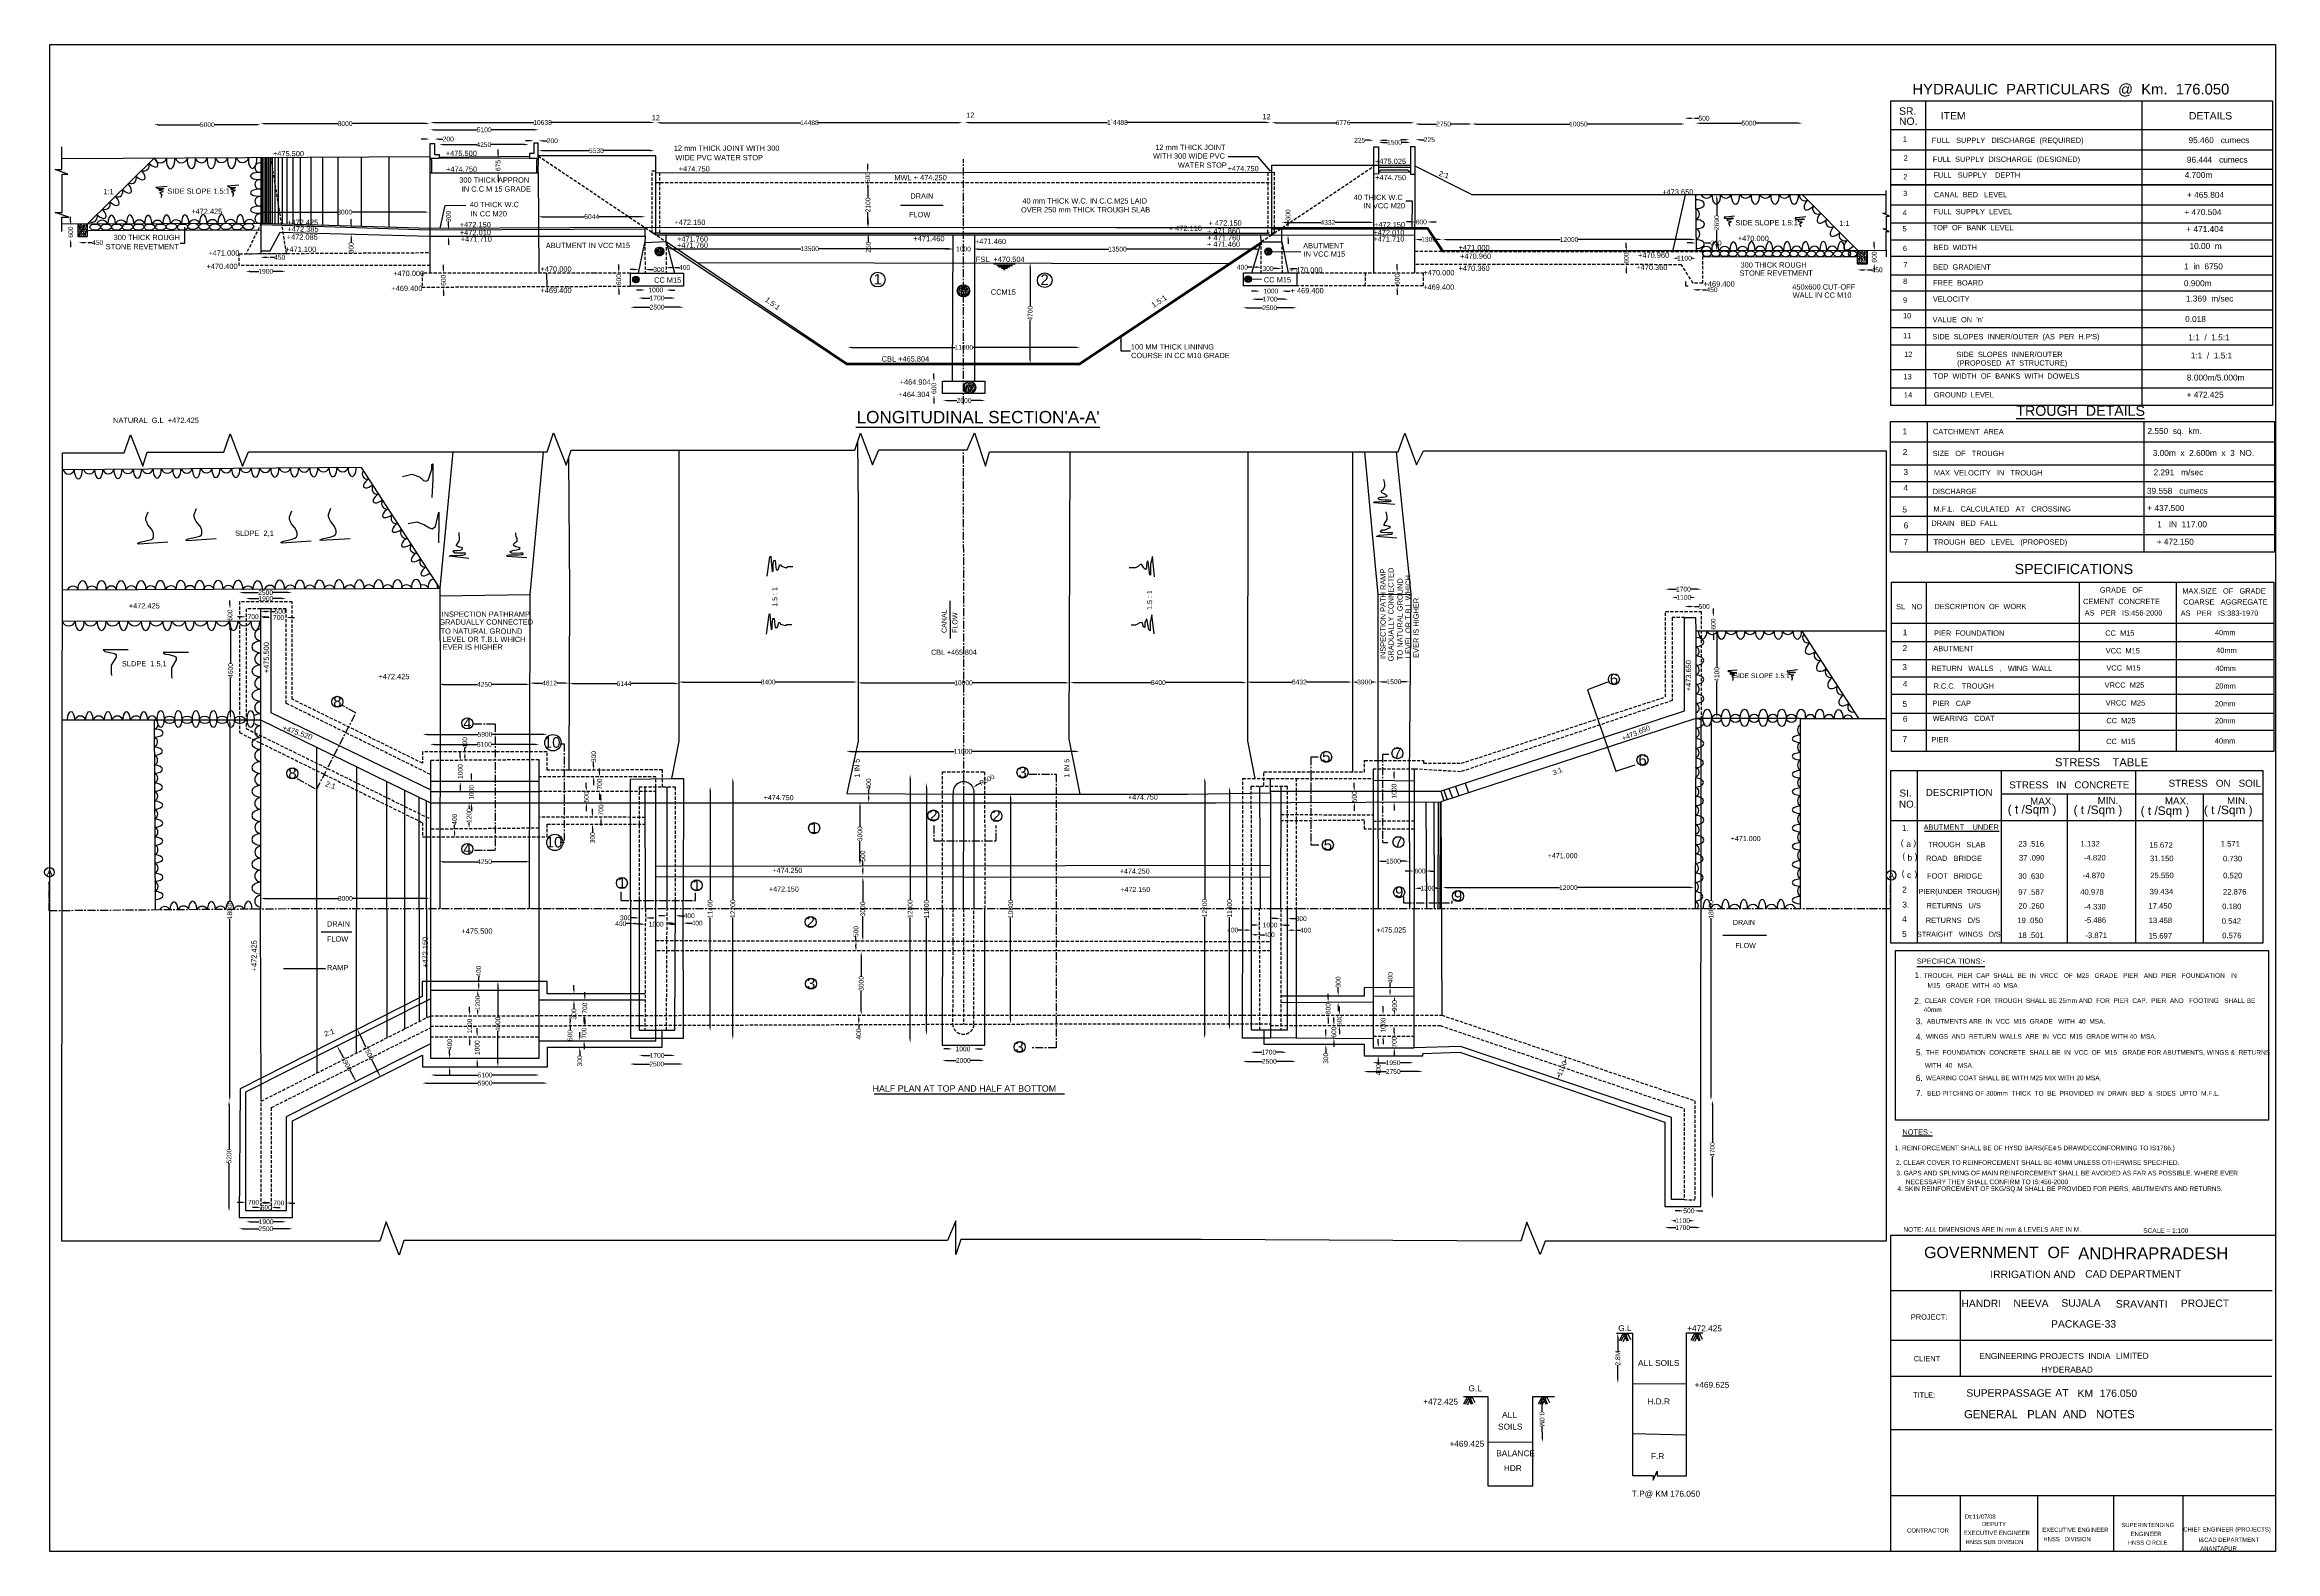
# Model space of a CAD drawing. Header units: millimetres. Extents: x 1573 to 106837, y 3347 to 74455.
import ezdxf

# ---------------------------------------------------------------- set-up
doc = ezdxf.new("R2010")
doc.units = ezdxf.units.MM
doc.header["$MEASUREMENT"] = 0
doc.linetypes.add('CENTER', pattern=[2, 1.25, -0.25, 0.25, -0.25])
doc.linetypes.add('DASHED', pattern=[0.75, 0.5, -0.25])
for name, color, linetype in [('DIM', 7, 'Continuous'), ('DWG', 7, 'Continuous'), ('TXT', 7, 'Continuous')]:
    doc.layers.add(name, color=color, linetype=linetype)
doc.styles.get("Standard").update_dxf_attribs({"font": 'arial.ttf'})
doc.dimstyles.new('Civil', dxfattribs={"dimtxt": 225, "dimasz": 200, "dimexe": 0.1, "dimexo": 0.0625, "dimgap": 0.09, "dimtad": 0, "dimdec": 0, "dimzin": 12, "dimdsep": 46, "dimtxsty": 'Standard', "dimcen": 0.1, "dimse1": 1, "dimse2": 1, "dimadec": 0, "dimazin": 2, "dimtfac": 1, "dimtdec": 0, "dimtofl": 0, "dimtmove": 0, "dimatfit": 3, "dimfxl": 1, "dimfrac": 1, "dimtolj": 1, "dimtzin": 0, "dimarcsym": 0})
pattern_1 = [(50, (0, 0), (143.45204, -12.55043), [15, -165]), (355, (0, 0), (-27.75027, 150.43843), [12, -132]), (100.45144, (11.95, -1.05), (115.70177, 137.888), [12.74804, -140.22842]), (46.1842, (0, 40), (213.44827, -33.10386), [22.5, -247.5]), (96.63564, (17.79, 37.24), (186.9324, 194.82372), [19.12207, -210.34275]), (351.18416, (0, 40), (186.9324, 194.8237), [18, -198]), (21, (20, 30), (119.38141, -80.52378), [15, -165]), (326, (20, 30), (48.66307, 145.03), [12, -132]), (71.45144, (29.95, 23.29), (168.04448, 64.50623), [12.74804, -140.22842]), (37.5, (0, 0), (2.43197, 66.57877), [0, -130.4, 0, -134, 0, -132.5]), (7.5, (0, 0), (52.613907, 78.882342), [0, -76.4, 0, -127.4, 0, -50.5]), (327.5, (-44.6, 0), (106.764487, -4.510974), [0, -50, 0, -156, 0, -207]), (317.5, (-64.6, 0), (116.63723, 20.021), [0, -65, 0, -103.6, 0, -147])]

# ---------------------------------------------------------------- blocks, each defined once
blk = doc.blocks.new('*D2')
at = {"layer": 'Defpoints', "color": 0, "transparency": 16777216}
for p in [(2766, 65923), (2766, 65292), (2800, 65292)]:
    blk.add_point(p, dxfattribs=at)
at = {"layer": 'DIM', "color": 0, "lineweight": -2, "transparency": 16777216}
for p, q in [((2800, 66123), (2800, 66323)), ((2800, 65092), (2800, 64892))]:
    blk.add_line(p, q, dxfattribs=at)
at = {"layer": 'DIM', "color": 0, "transparency": 16777216}
for points in [[(2767, 66123), (2833, 66123), (2800, 65923)], [(2767, 65092), (2833, 65092), (2800, 65292)]]:
    blk.add_solid(points, dxfattribs=at)
at = {"layer": 'DIM', "color": 0, "transparency": 16777216, "insert": (2800, 65607), "char_height": 225, "attachment_point": 5, "rotation": 90}
blk.add_mtext('\\A1;600', dxfattribs=at)
blk = doc.blocks.new('*D3')
at = {"layer": 'Defpoints', "color": 0, "transparency": 16777216}
for p in [(3171, 65083), (3622, 65110), (3622, 65083)]:
    blk.add_point(p, dxfattribs=at)
at = {"layer": 'DIM', "color": 0, "lineweight": -2, "transparency": 16777216}
for p, q in [((3371, 65110), (3422, 65110)), ((3622, 65110), (3822, 65110))]:
    blk.add_line(p, q, dxfattribs=at)
at = {"layer": 'DIM', "color": 0, "transparency": 16777216}
for points in [[(3371, 65143), (3371, 65077), (3171, 65110)], [(3422, 65143), (3422, 65077), (3622, 65110)]]:
    blk.add_solid(points, dxfattribs=at)
at = {"layer": 'DIM', "color": 0, "transparency": 16777216, "insert": (4075, 65110), "char_height": 225, "attachment_point": 5}
blk.add_mtext('\\A1;450', dxfattribs=at)
blk = doc.blocks.new('*D4')
at = {"layer": 'Defpoints', "color": 0, "transparency": 16777216}
for p in [(11064, 63740), (12953, 63755), (12953, 63740)]:
    blk.add_point(p, dxfattribs=at)
at = {"layer": 'DIM', "color": 0, "lineweight": -2, "transparency": 16777216}
for p, q in [((11264, 63755), (11683, 63755)), ((12753, 63755), (12333, 63755))]:
    blk.add_line(p, q, dxfattribs=at)
at = {"layer": 'DIM', "color": 0, "transparency": 16777216}
for points in [[(11264, 63789), (11264, 63722), (11064, 63755)], [(12753, 63789), (12753, 63722), (12953, 63755)]]:
    blk.add_solid(points, dxfattribs=at)
at = {"layer": 'DIM', "color": 0, "transparency": 16777216, "insert": (12008, 63755), "char_height": 225, "attachment_point": 5}
blk.add_mtext('\\A1;1900', dxfattribs=at)
blk = doc.blocks.new('*D5')
at = {"layer": 'Defpoints', "color": 0, "transparency": 16777216}
for p in [(11757, 64470), (12214, 64470), (12214, 64417)]:
    blk.add_point(p, dxfattribs=at)
at = {"layer": 'DIM', "color": 0, "lineweight": -2, "transparency": 16777216}
for p, q in [((11957, 64417), (12014, 64417)), ((12214, 64417), (12414, 64417))]:
    blk.add_line(p, q, dxfattribs=at)
at = {"layer": 'DIM', "color": 0, "transparency": 16777216}
for points in [[(11957, 64451), (11957, 64384), (11757, 64417)], [(12014, 64451), (12014, 64384), (12214, 64417)]]:
    blk.add_solid(points, dxfattribs=at)
at = {"layer": 'DIM', "color": 0, "transparency": 16777216, "insert": (12667, 64417), "char_height": 225, "attachment_point": 5}
blk.add_mtext('\\A1;450', dxfattribs=at)
blk = doc.blocks.new('*D6')
at = {"layer": 'Defpoints', "color": 0, "transparency": 16777216}
for p in [(15988, 65812), (15988, 65517), (16041, 65517)]:
    blk.add_point(p, dxfattribs=at)
at = {"layer": 'DIM', "color": 0, "lineweight": -2, "transparency": 16777216}
for p, q in [((16040, 65317), (16040, 65117)), ((16042, 66012), (16042, 66212))]:
    blk.add_line(p, q, dxfattribs=at)
at = {"layer": 'DIM', "color": 0, "transparency": 16777216}
for points in [[(16007, 65317), (16074, 65317), (16041, 65517)], [(16009, 66012), (16075, 66012), (16041, 65812)]]:
    blk.add_solid(points, dxfattribs=at)
at = {"layer": 'DIM', "color": 0, "transparency": 16777216, "insert": (16039, 64869), "char_height": 225, "attachment_point": 5, "rotation": 89.87462}
blk.add_mtext('\\A1;300', dxfattribs=at)
blk = doc.blocks.new('*D7')
at = {"layer": 'Defpoints', "color": 0, "transparency": 16777216}
for p in [(11759, 66413), (19707, 66549), (19707, 66413)]:
    blk.add_point(p, dxfattribs=at)
at = {"layer": 'DIM', "color": 0, "lineweight": -2, "transparency": 16777216}
for p, q in [((11959, 66549), (15397, 66549)), ((19507, 66549), (16069, 66549))]:
    blk.add_line(p, q, dxfattribs=at)
at = {"layer": 'DIM', "color": 0, "transparency": 16777216}
for points in [[(11959, 66583), (11959, 66516), (11759, 66549)], [(19507, 66583), (19507, 66516), (19707, 66549)]]:
    blk.add_solid(points, dxfattribs=at)
at = {"layer": 'DIM', "color": 0, "transparency": 16777216, "insert": (15733, 66549), "char_height": 225, "attachment_point": 5}
blk.add_mtext('\\A1;8000', dxfattribs=at)
blk = doc.blocks.new('*D8')
at = {"layer": 'Defpoints', "color": 0, "transparency": 16777216}
for p in [(6735, 70605), (11771, 70676), (11771, 70605)]:
    blk.add_point(p, dxfattribs=at)
at = {"layer": 'DIM', "color": 0, "lineweight": -2, "transparency": 16777216}
for p, q in [((6935, 70676), (8917, 70676)), ((11571, 70676), (9588, 70676))]:
    blk.add_line(p, q, dxfattribs=at)
at = {"layer": 'DIM', "color": 0, "transparency": 16777216}
for points in [[(6935, 70709), (6935, 70642), (6735, 70676)], [(11571, 70709), (11571, 70642), (11771, 70676)]]:
    blk.add_solid(points, dxfattribs=at)
at = {"layer": 'DIM', "color": 0, "transparency": 16777216, "insert": (9253, 70676), "char_height": 225, "attachment_point": 5}
blk.add_mtext('\\A1;5000', dxfattribs=at)
blk = doc.blocks.new('*D9')
at = {"layer": 'Defpoints', "color": 0, "transparency": 16777216}
for p in [(11753, 70636), (19748, 70727), (19748, 70636)]:
    blk.add_point(p, dxfattribs=at)
at = {"layer": 'DIM', "color": 0, "lineweight": -2, "transparency": 16777216}
for p, q in [((11953, 70727), (15415, 70727)), ((19548, 70727), (16087, 70727))]:
    blk.add_line(p, q, dxfattribs=at)
at = {"layer": 'DIM', "color": 0, "transparency": 16777216}
for points in [[(11953, 70760), (11953, 70694), (11753, 70727)], [(19548, 70760), (19548, 70694), (19748, 70727)]]:
    blk.add_solid(points, dxfattribs=at)
at = {"layer": 'DIM', "color": 0, "transparency": 16777216, "insert": (15751, 70727), "char_height": 225, "attachment_point": 5}
blk.add_mtext('\\A1;8000', dxfattribs=at)
blk = doc.blocks.new('*D10')
at = {"layer": 'Defpoints', "color": 0, "transparency": 16777216}
for p in [(19738, 69796), (19971, 69998), (19971, 69796)]:
    blk.add_point(p, dxfattribs=at)
at = {"layer": 'DIM', "color": 0, "lineweight": -2, "transparency": 16777216}
for p, q in [((19538, 69998), (19338, 69998)), ((20171, 69998), (20371, 69998))]:
    blk.add_line(p, q, dxfattribs=at)
at = {"layer": 'DIM', "color": 0, "transparency": 16777216}
for points in [[(19538, 70032), (19538, 69965), (19738, 69998)], [(20171, 70032), (20171, 69965), (19971, 69998)]]:
    blk.add_solid(points, dxfattribs=at)
at = {"layer": 'DIM', "color": 0, "transparency": 16777216, "insert": (20622, 69998), "char_height": 225, "attachment_point": 5}
blk.add_mtext('\\A1;200', dxfattribs=at)
blk = doc.blocks.new('*D11')
at = {"layer": 'Defpoints', "color": 0, "transparency": 16777216}
for p in [(20188, 69776), (24414, 69776), (24414, 69735)]:
    blk.add_point(p, dxfattribs=at)
at = {"layer": 'DIM', "color": 0, "lineweight": -2, "transparency": 16777216}
for p, q in [((20388, 69735), (21961, 69735)), ((24214, 69735), (22641, 69735))]:
    blk.add_line(p, q, dxfattribs=at)
at = {"layer": 'DIM', "color": 0, "transparency": 16777216}
for points in [[(20388, 69768), (20388, 69702), (20188, 69735)], [(24214, 69768), (24214, 69702), (24414, 69735)]]:
    blk.add_solid(points, dxfattribs=at)
at = {"layer": 'DIM', "color": 0, "transparency": 16777216, "insert": (22301, 69735), "char_height": 225, "attachment_point": 5}
blk.add_mtext('\\A1;4250', dxfattribs=at)
blk = doc.blocks.new('*D12')
at = {"layer": 'Defpoints', "color": 0, "transparency": 16777216}
for p in [(24657, 69796), (24880, 69917), (24880, 69796)]:
    blk.add_point(p, dxfattribs=at)
at = {"layer": 'DIM', "color": 0, "lineweight": -2, "transparency": 16777216}
for p, q in [((24457, 69917), (24257, 69917)), ((25080, 69917), (25280, 69917))]:
    blk.add_line(p, q, dxfattribs=at)
at = {"layer": 'DIM', "color": 0, "transparency": 16777216}
for points in [[(24457, 69951), (24457, 69884), (24657, 69917)], [(25080, 69951), (25080, 69884), (24880, 69917)]]:
    blk.add_solid(points, dxfattribs=at)
at = {"layer": 'DIM', "color": 0, "transparency": 16777216, "insert": (25530, 69917), "char_height": 225, "attachment_point": 5}
blk.add_mtext('\\A1;200', dxfattribs=at)
blk = doc.blocks.new('*D13')
at = {"layer": 'Defpoints', "color": 0, "transparency": 16777216}
for p in [(19752, 70433), (24880, 70433), (24880, 70433)]:
    blk.add_point(p, dxfattribs=at)
at = {"layer": 'DIM', "color": 0, "lineweight": -2, "transparency": 16777216}
for p, q in [((19952, 70433), (21980, 70433)), ((24680, 70433), (22652, 70433))]:
    blk.add_line(p, q, dxfattribs=at)
at = {"layer": 'DIM', "color": 0, "transparency": 16777216}
for points in [[(19952, 70467), (19952, 70400), (19752, 70433)], [(24680, 70467), (24680, 70400), (24880, 70433)]]:
    blk.add_solid(points, dxfattribs=at)
at = {"layer": 'DIM', "color": 0, "transparency": 16777216, "insert": (22316, 70433), "char_height": 225, "attachment_point": 5}
blk.add_mtext('\\A1;5100', dxfattribs=at)
blk = doc.blocks.new('*D14')
at = {"layer": 'Defpoints', "color": 0, "transparency": 16777216}
for p in [(19773, 70697), (30365, 70778), (30365, 70697)]:
    blk.add_point(p, dxfattribs=at)
at = {"layer": 'DIM', "color": 0, "lineweight": -2, "transparency": 16777216}
for p, q in [((19973, 70778), (24656, 70778)), ((30165, 70778), (25482, 70778))]:
    blk.add_line(p, q, dxfattribs=at)
at = {"layer": 'DIM', "color": 0, "transparency": 16777216}
for points in [[(19973, 70811), (19973, 70744), (19773, 70778)], [(30165, 70811), (30165, 70744), (30365, 70778)]]:
    blk.add_solid(points, dxfattribs=at)
at = {"layer": 'DIM', "color": 0, "transparency": 16777216, "insert": (25069, 70778), "char_height": 225, "attachment_point": 5}
blk.add_mtext('\\A1;10638', dxfattribs=at)
blk = doc.blocks.new('*D15')
at = {"layer": 'Defpoints', "color": 0, "transparency": 16777216}
for p in [(30442, 70769), (44888, 70769), (44888, 70769)]:
    blk.add_point(p, dxfattribs=at)
at = {"layer": 'DIM', "color": 0, "lineweight": -2, "transparency": 16777216}
for p, q in [((30642, 70769), (37252, 70769)), ((44688, 70769), (38078, 70769))]:
    blk.add_line(p, q, dxfattribs=at)
at = {"layer": 'DIM', "color": 0, "transparency": 16777216}
for points in [[(30642, 70802), (30642, 70736), (30442, 70769)], [(44688, 70802), (44688, 70736), (44888, 70769)]]:
    blk.add_solid(points, dxfattribs=at)
at = {"layer": 'DIM', "color": 0, "transparency": 16777216, "insert": (37665, 70769), "char_height": 225, "attachment_point": 5}
blk.add_mtext('\\A1;14488', dxfattribs=at)
blk = doc.blocks.new('*D16')
at = {"layer": 'Defpoints', "color": 0, "transparency": 16777216}
for p in [(44985, 70738), (59408, 70779), (59408, 70738)]:
    blk.add_point(p, dxfattribs=at)
at = {"layer": 'DIM', "color": 0, "lineweight": -2, "transparency": 16777216}
for p, q in [((45185, 70779), (51731, 70779)), ((59208, 70779), (52662, 70779))]:
    blk.add_line(p, q, dxfattribs=at)
at = {"layer": 'DIM', "color": 0, "transparency": 16777216}
for points in [[(45185, 70813), (45185, 70746), (44985, 70779)], [(59208, 70813), (59208, 70746), (59408, 70779)]]:
    blk.add_solid(points, dxfattribs=at)
at = {"layer": 'DIM', "color": 0, "transparency": 16777216, "insert": (52196, 70779), "char_height": 225, "attachment_point": 5}
blk.add_mtext('\\A1;1`4488', dxfattribs=at)
blk = doc.blocks.new('*D17')
at = {"layer": 'Defpoints', "color": 0, "transparency": 16777216}
for p in [(59475, 70748), (66213, 70768), (66213, 70748)]:
    blk.add_point(p, dxfattribs=at)
at = {"layer": 'DIM', "color": 0, "lineweight": -2, "transparency": 16777216}
for p, q in [((59675, 70768), (62507, 70768)), ((66013, 70768), (63181, 70768))]:
    blk.add_line(p, q, dxfattribs=at)
at = {"layer": 'DIM', "color": 0, "transparency": 16777216}
for points in [[(59675, 70801), (59675, 70735), (59475, 70768)], [(66013, 70801), (66013, 70735), (66213, 70768)]]:
    blk.add_solid(points, dxfattribs=at)
at = {"layer": 'DIM', "color": 0, "transparency": 16777216, "insert": (62844, 70768), "char_height": 225, "attachment_point": 5}
blk.add_mtext('\\A1;6776', dxfattribs=at)
blk = doc.blocks.new('*D18')
at = {"layer": 'Defpoints', "color": 0, "transparency": 16777216}
for p in [(66237, 70789), (68932, 70789), (68932, 70708)]:
    blk.add_point(p, dxfattribs=at)
at = {"layer": 'DIM', "color": 0, "lineweight": -2, "transparency": 16777216}
for p, q in [((66437, 70708), (67247, 70708)), ((68732, 70708), (67922, 70708))]:
    blk.add_line(p, q, dxfattribs=at)
at = {"layer": 'DIM', "color": 0, "transparency": 16777216}
for points in [[(66437, 70741), (66437, 70674), (66237, 70708)], [(68732, 70741), (68732, 70674), (68932, 70708)]]:
    blk.add_solid(points, dxfattribs=at)
at = {"layer": 'DIM', "color": 0, "transparency": 16777216, "insert": (67585, 70708), "char_height": 225, "attachment_point": 5}
blk.add_mtext('\\A1;2750', dxfattribs=at)
blk = doc.blocks.new('*D19')
at = {"layer": 'Defpoints', "color": 0, "transparency": 16777216}
for p in [(68917, 70576), (78979, 70708), (78979, 70576)]:
    blk.add_point(p, dxfattribs=at)
at = {"layer": 'DIM', "color": 0, "lineweight": -2, "transparency": 16777216}
for p, q in [((69117, 70708), (73536, 70708)), ((78779, 70708), (74361, 70708))]:
    blk.add_line(p, q, dxfattribs=at)
at = {"layer": 'DIM', "color": 0, "transparency": 16777216}
for points in [[(69117, 70741), (69117, 70674), (68917, 70708)], [(78779, 70741), (78779, 70674), (78979, 70708)]]:
    blk.add_solid(points, dxfattribs=at)
at = {"layer": 'DIM', "color": 0, "transparency": 16777216, "insert": (73948, 70708), "char_height": 225, "attachment_point": 5}
blk.add_mtext('\\A1;10050', dxfattribs=at)
blk = doc.blocks.new('*D20')
at = {"layer": 'Defpoints', "color": 0, "transparency": 16777216}
for p in [(78963, 70697), (79429, 70980), (79429, 70697)]:
    blk.add_point(p, dxfattribs=at)
at = {"layer": 'DIM', "color": 0, "lineweight": -2, "transparency": 16777216}
for p, q in [((79163, 70980), (79229, 70980)), ((79429, 70980), (79629, 70980))]:
    blk.add_line(p, q, dxfattribs=at)
at = {"layer": 'DIM', "color": 0, "transparency": 16777216}
for points in [[(79163, 71014), (79163, 70947), (78963, 70980)], [(79229, 71014), (79229, 70947), (79429, 70980)]]:
    blk.add_solid(points, dxfattribs=at)
at = {"layer": 'DIM', "color": 0, "transparency": 16777216, "insert": (79877, 70980), "char_height": 225, "attachment_point": 5}
blk.add_mtext('\\A1;500', dxfattribs=at)
blk = doc.blocks.new('*D21')
at = {"layer": 'Defpoints', "color": 0, "transparency": 16777216}
for p in [(79480, 70707), (84506, 70748), (84506, 70707)]:
    blk.add_point(p, dxfattribs=at)
at = {"layer": 'DIM', "color": 0, "lineweight": -2, "transparency": 16777216}
for p, q in [((79680, 70748), (81657, 70748)), ((84306, 70748), (82328, 70748))]:
    blk.add_line(p, q, dxfattribs=at)
at = {"layer": 'DIM', "color": 0, "transparency": 16777216}
for points in [[(79680, 70781), (79680, 70714), (79480, 70748)], [(84306, 70781), (84306, 70714), (84506, 70748)]]:
    blk.add_solid(points, dxfattribs=at)
at = {"layer": 'DIM', "color": 0, "transparency": 16777216, "insert": (81993, 70748), "char_height": 225, "attachment_point": 5}
blk.add_mtext('\\A1;5000', dxfattribs=at)
blk = doc.blocks.new('*D22')
at = {"layer": 'Defpoints', "color": 0, "transparency": 16777216}
for p in [(80400, 67368), (80473, 67368), (80400, 64737)]:
    blk.add_point(p, dxfattribs=at)
at = {"layer": 'DIM', "color": 0, "lineweight": -2, "transparency": 16777216}
for p, q in [((80473, 67168), (80473, 66390)), ((80473, 64937), (80473, 65715))]:
    blk.add_line(p, q, dxfattribs=at)
at = {"layer": 'DIM', "color": 0, "transparency": 16777216}
for points in [[(80440, 67168), (80506, 67168), (80473, 67368)], [(80440, 64937), (80506, 64937), (80473, 64737)]]:
    blk.add_solid(points, dxfattribs=at)
at = {"layer": 'DIM', "color": 0, "transparency": 16777216, "insert": (80473, 66052), "char_height": 225, "attachment_point": 5, "rotation": 90}
blk.add_mtext('\\A1;2690', dxfattribs=at)
blk = doc.blocks.new('*D23')
at = {"layer": 'Defpoints', "color": 0, "transparency": 16777216}
for p in [(79488, 64905), (79795, 65094), (79795, 64905)]:
    blk.add_point(p, dxfattribs=at)
at = {"layer": 'DIM', "color": 0, "lineweight": -2, "transparency": 16777216}
for p, q in [((79288, 65094), (79088, 65094)), ((79995, 65094), (80195, 65094))]:
    blk.add_line(p, q, dxfattribs=at)
at = {"layer": 'DIM', "color": 0, "transparency": 16777216}
for points in [[(79288, 65127), (79288, 65061), (79488, 65094)], [(79995, 65127), (79995, 65061), (79795, 65094)]]:
    blk.add_solid(points, dxfattribs=at)
at = {"layer": 'DIM', "color": 0, "transparency": 16777216, "insert": (80443, 65094), "char_height": 225, "attachment_point": 5}
blk.add_mtext('\\A1;300', dxfattribs=at)
blk = doc.blocks.new('*D24')
at = {"layer": 'Defpoints', "color": 0, "transparency": 16777216}
for p in [(78408, 64366), (79495, 64373), (79495, 64366)]:
    blk.add_point(p, dxfattribs=at)
at = {"layer": 'DIM', "color": 0, "lineweight": -2, "transparency": 16777216}
for p, q in [((78608, 64373), (78627, 64373)), ((79295, 64373), (79277, 64373))]:
    blk.add_line(p, q, dxfattribs=at)
at = {"layer": 'DIM', "color": 0, "transparency": 16777216}
for points in [[(78608, 64406), (78608, 64339), (78408, 64373)], [(79295, 64406), (79295, 64339), (79495, 64373)]]:
    blk.add_solid(points, dxfattribs=at)
at = {"layer": 'DIM', "color": 0, "transparency": 16777216, "insert": (78952, 64373), "char_height": 225, "attachment_point": 5}
blk.add_mtext('\\A1;1100', dxfattribs=at)
blk = doc.blocks.new('*D25')
at = {"layer": 'Defpoints', "color": 0, "transparency": 16777216}
for p in [(76209, 64700), (76282, 64700), (76282, 64066)]:
    blk.add_point(p, dxfattribs=at)
at = {"layer": 'DIM', "color": 0, "lineweight": -2, "transparency": 16777216}
for p, q in [((76209, 64900), (76209, 65100)), ((76209, 63866), (76209, 63666))]:
    blk.add_line(p, q, dxfattribs=at)
at = {"layer": 'DIM', "color": 0, "transparency": 16777216}
for points in [[(76175, 64900), (76242, 64900), (76209, 64700)], [(76175, 63866), (76242, 63866), (76209, 64066)]]:
    blk.add_solid(points, dxfattribs=at)
at = {"layer": 'DIM', "color": 0, "transparency": 16777216, "insert": (76209, 64383), "char_height": 225, "attachment_point": 5, "rotation": 90}
blk.add_mtext('\\A1;600', dxfattribs=at)
blk = doc.blocks.new('*D26')
at = {"layer": 'Defpoints', "color": 0, "transparency": 16777216}
for p in [(67531, 65268), (79484, 65268), (67531, 65254)]:
    blk.add_point(p, dxfattribs=at)
at = {"layer": 'DIM', "color": 0, "lineweight": -2, "transparency": 16777216}
for p, q in [((67731, 65254), (73095, 65254)), ((79284, 65254), (73920, 65254))]:
    blk.add_line(p, q, dxfattribs=at)
at = {"layer": 'DIM', "color": 0, "transparency": 16777216}
for points in [[(67731, 65287), (67731, 65221), (67531, 65254)], [(79284, 65287), (79284, 65221), (79484, 65254)]]:
    blk.add_solid(points, dxfattribs=at)
at = {"layer": 'DIM', "color": 0, "transparency": 16777216, "insert": (73507, 65254), "char_height": 225, "attachment_point": 5}
blk.add_mtext('\\A1;12000', dxfattribs=at)
blk = doc.blocks.new('*D27')
at = {"layer": 'Defpoints', "color": 0, "transparency": 16777216}
for p in [(66232, 65261), (66232, 65232), (67531, 65232)]:
    blk.add_point(p, dxfattribs=at)
at = {"layer": 'DIM', "color": 0, "lineweight": -2, "transparency": 16777216}
for p, q in [((66432, 65261), (66556, 65261)), ((67331, 65261), (67206, 65261))]:
    blk.add_line(p, q, dxfattribs=at)
at = {"layer": 'DIM', "color": 0, "transparency": 16777216}
for points in [[(66432, 65294), (66432, 65228), (66232, 65261)], [(67331, 65294), (67331, 65228), (67531, 65261)]]:
    blk.add_solid(points, dxfattribs=at)
at = {"layer": 'DIM', "color": 0, "transparency": 16777216, "insert": (66881, 65261), "char_height": 225, "attachment_point": 5}
blk.add_mtext('\\A1;1300', dxfattribs=at)
blk = doc.blocks.new('*D28')
at = {"layer": 'Defpoints', "color": 0, "transparency": 16777216}
for p in [(66239, 66055), (66830, 66085), (66830, 66055)]:
    blk.add_point(p, dxfattribs=at)
at = {"layer": 'DIM', "color": 0, "lineweight": -2, "transparency": 16777216}
for p, q in [((66039, 66085), (65839, 66085)), ((67030, 66085), (67230, 66085))]:
    blk.add_line(p, q, dxfattribs=at)
at = {"layer": 'DIM', "color": 0, "transparency": 16777216}
for points in [[(66039, 66118), (66039, 66051), (66239, 66085)], [(67030, 66118), (67030, 66051), (66830, 66085)]]:
    blk.add_solid(points, dxfattribs=at)
at = {"layer": 'DIM', "color": 0, "transparency": 16777216, "insert": (66535, 66085), "char_height": 225, "attachment_point": 5}
blk.add_mtext('\\A1;600', dxfattribs=at)
blk = doc.blocks.new('*D29')
at = {"layer": 'Defpoints', "color": 0, "transparency": 16777216}
for p in [(65397, 63692), (65477, 63692), (65477, 63050)]:
    blk.add_point(p, dxfattribs=at)
at = {"layer": 'DIM', "color": 0, "lineweight": -2, "transparency": 16777216}
for p, q in [((65397, 63892), (65397, 64092)), ((65397, 62850), (65397, 62650))]:
    blk.add_line(p, q, dxfattribs=at)
at = {"layer": 'DIM', "color": 0, "transparency": 16777216}
for points in [[(65363, 63892), (65430, 63892), (65397, 63692)], [(65363, 62850), (65430, 62850), (65397, 63050)]]:
    blk.add_solid(points, dxfattribs=at)
at = {"layer": 'DIM', "color": 0, "transparency": 16777216, "insert": (65397, 63371), "char_height": 225, "attachment_point": 5, "rotation": 90}
blk.add_mtext('\\A1;600', dxfattribs=at)
blk = doc.blocks.new('*D30')
at = {"layer": 'Defpoints', "color": 0, "transparency": 16777216}
for p in [(58118, 62036), (60650, 62036), (60650, 62036)]:
    blk.add_point(p, dxfattribs=at)
at = {"layer": 'DIM', "color": 0, "lineweight": -2, "transparency": 16777216}
for p, q in [((58318, 62036), (59047, 62036)), ((60450, 62036), (59722, 62036))]:
    blk.add_line(p, q, dxfattribs=at)
at = {"layer": 'DIM', "color": 0, "transparency": 16777216}
for points in [[(58318, 62069), (58318, 62002), (58118, 62036)], [(60450, 62069), (60450, 62002), (60650, 62036)]]:
    blk.add_solid(points, dxfattribs=at)
at = {"layer": 'DIM', "color": 0, "transparency": 16777216, "insert": (59384, 62036), "char_height": 225, "attachment_point": 5}
blk.add_mtext('\\A1;2500', dxfattribs=at)
blk = doc.blocks.new('*D31')
at = {"layer": 'Defpoints', "color": 0, "transparency": 16777216}
for p in [(58539, 62463), (60262, 62463), (60262, 62443)]:
    blk.add_point(p, dxfattribs=at)
at = {"layer": 'DIM', "color": 0, "lineweight": -2, "transparency": 16777216}
for p, q in [((58739, 62443), (59075, 62443)), ((60062, 62443), (59726, 62443))]:
    blk.add_line(p, q, dxfattribs=at)
at = {"layer": 'DIM', "color": 0, "transparency": 16777216}
for points in [[(58739, 62476), (58739, 62410), (58539, 62443)], [(60062, 62476), (60062, 62410), (60262, 62443)]]:
    blk.add_solid(points, dxfattribs=at)
at = {"layer": 'DIM', "color": 0, "transparency": 16777216, "insert": (59401, 62443), "char_height": 225, "attachment_point": 5}
blk.add_mtext('\\A1;1700', dxfattribs=at)
blk = doc.blocks.new('*D32')
at = {"layer": 'Defpoints', "color": 0, "transparency": 16777216}
for p in [(58921, 62805), (59951, 62825), (59951, 62805)]:
    blk.add_point(p, dxfattribs=at)
at = {"layer": 'DIM', "color": 0, "lineweight": -2, "transparency": 16777216}
for p, q in [((58721, 62825), (58521, 62825)), ((60151, 62825), (60351, 62825))]:
    blk.add_line(p, q, dxfattribs=at)
at = {"layer": 'DIM', "color": 0, "transparency": 16777216}
for points in [[(58721, 62858), (58721, 62791), (58921, 62825)], [(60151, 62858), (60151, 62791), (59951, 62825)]]:
    blk.add_solid(points, dxfattribs=at)
at = {"layer": 'DIM', "color": 0, "transparency": 16777216, "insert": (59436, 62825), "char_height": 225, "attachment_point": 5}
blk.add_mtext('\\A1;1000', dxfattribs=at)
blk = doc.blocks.new('*D33')
at = {"layer": 'Defpoints', "color": 0, "transparency": 16777216}
for p in [(58546, 63950), (58546, 63918), (58967, 63918)]:
    blk.add_point(p, dxfattribs=at)
at = {"layer": 'DIM', "color": 0, "lineweight": -2, "transparency": 16777216}
for p, q in [((58546, 63950), (58346, 63950)), ((58767, 63950), (58746, 63950))]:
    blk.add_line(p, q, dxfattribs=at)
at = {"layer": 'DIM', "color": 0, "transparency": 16777216}
for points in [[(58746, 63983), (58746, 63917), (58546, 63950)], [(58767, 63983), (58767, 63917), (58967, 63950)]]:
    blk.add_solid(points, dxfattribs=at)
at = {"layer": 'DIM', "color": 0, "transparency": 16777216, "insert": (58093, 63950), "char_height": 225, "attachment_point": 5}
blk.add_mtext('\\A1;400', dxfattribs=at)
blk = doc.blocks.new('*D34')
at = {"layer": 'Defpoints', "color": 0, "transparency": 16777216}
for p in [(59951, 63885), (59951, 63860), (60262, 63860)]:
    blk.add_point(p, dxfattribs=at)
at = {"layer": 'DIM', "color": 0, "lineweight": -2, "transparency": 16777216}
for p, q in [((59751, 63885), (59551, 63885)), ((60462, 63885), (60662, 63885))]:
    blk.add_line(p, q, dxfattribs=at)
at = {"layer": 'DIM', "color": 0, "transparency": 16777216}
for points in [[(59751, 63919), (59751, 63852), (59951, 63885)], [(60462, 63919), (60462, 63852), (60262, 63885)]]:
    blk.add_solid(points, dxfattribs=at)
at = {"layer": 'DIM', "color": 0, "transparency": 16777216, "insert": (59303, 63885), "char_height": 225, "attachment_point": 5}
blk.add_mtext('\\A1;300', dxfattribs=at)
blk = doc.blocks.new('*D35')
at = {"layer": 'Defpoints', "color": 0, "transparency": 16777216}
for p in [(60246, 65772), (60264, 65772), (60264, 65458)]:
    blk.add_point(p, dxfattribs=at)
at = {"layer": 'DIM', "color": 0, "lineweight": -2, "transparency": 16777216}
for p, q in [((60246, 65972), (60246, 66172)), ((60246, 65258), (60246, 65058))]:
    blk.add_line(p, q, dxfattribs=at)
at = {"layer": 'DIM', "color": 0, "transparency": 16777216}
for points in [[(60213, 65972), (60279, 65972), (60246, 65772)], [(60213, 65258), (60279, 65258), (60246, 65458)]]:
    blk.add_solid(points, dxfattribs=at)
at = {"layer": 'DIM', "color": 0, "transparency": 16777216, "insert": (60246, 66420), "char_height": 225, "attachment_point": 5, "rotation": 90}
blk.add_mtext('\\A1;300', dxfattribs=at)
blk = doc.blocks.new('*D36')
at = {"layer": 'Defpoints', "color": 0, "transparency": 16777216}
for p in [(59943, 66050), (64311, 66062), (64311, 66050)]:
    blk.add_point(p, dxfattribs=at)
at = {"layer": 'DIM', "color": 0, "lineweight": -2, "transparency": 16777216}
for p, q in [((60143, 66062), (61788, 66062)), ((64111, 66062), (62467, 66062))]:
    blk.add_line(p, q, dxfattribs=at)
at = {"layer": 'DIM', "color": 0, "transparency": 16777216}
for points in [[(60143, 66096), (60143, 66029), (59943, 66062)], [(64111, 66096), (64111, 66029), (64311, 66062)]]:
    blk.add_solid(points, dxfattribs=at)
at = {"layer": 'DIM', "color": 0, "transparency": 16777216, "insert": (62127, 66062), "char_height": 225, "attachment_point": 5}
blk.add_mtext('\\A1;4332', dxfattribs=at)
blk = doc.blocks.new('*D37')
at = {"layer": 'Defpoints', "color": 0, "transparency": 16777216}
for p in [(64279, 69966), (64279, 69941), (64530, 69966)]:
    blk.add_point(p, dxfattribs=at)
at = {"layer": 'DIM', "color": 0, "lineweight": -2, "transparency": 16777216}
for p, q in [((64079, 69941), (63879, 69941)), ((64730, 69941), (64930, 69941))]:
    blk.add_line(p, q, dxfattribs=at)
at = {"layer": 'DIM', "color": 0, "transparency": 16777216}
for points in [[(64079, 69974), (64079, 69908), (64279, 69941)], [(64730, 69974), (64730, 69908), (64530, 69941)]]:
    blk.add_solid(points, dxfattribs=at)
at = {"layer": 'DIM', "color": 0, "transparency": 16777216, "insert": (63628, 69941), "char_height": 225, "attachment_point": 5}
blk.add_mtext('\\A1;225', dxfattribs=at)
blk = doc.blocks.new('*D38')
at = {"layer": 'Defpoints', "color": 0, "transparency": 16777216}
for p in [(64514, 69899), (66028, 69899), (66028, 69841)]:
    blk.add_point(p, dxfattribs=at)
at = {"layer": 'DIM', "color": 0, "lineweight": -2, "transparency": 16777216}
for p, q in [((64714, 69841), (64946, 69841)), ((65828, 69841), (65596, 69841))]:
    blk.add_line(p, q, dxfattribs=at)
at = {"layer": 'DIM', "color": 0, "transparency": 16777216}
for points in [[(64714, 69874), (64714, 69807), (64514, 69841)], [(65828, 69874), (65828, 69807), (66028, 69841)]]:
    blk.add_solid(points, dxfattribs=at)
at = {"layer": 'DIM', "color": 0, "transparency": 16777216, "insert": (65271, 69841), "char_height": 225, "attachment_point": 5}
blk.add_mtext('\\A1;1500', dxfattribs=at)
blk = doc.blocks.new('*D39')
at = {"layer": 'Defpoints', "color": 0, "transparency": 16777216}
for p in [(65970, 69958), (66263, 69966), (66263, 69958)]:
    blk.add_point(p, dxfattribs=at)
at = {"layer": 'DIM', "color": 0, "lineweight": -2, "transparency": 16777216}
for p, q in [((65770, 69966), (65570, 69966)), ((66463, 69966), (66663, 69966))]:
    blk.add_line(p, q, dxfattribs=at)
at = {"layer": 'DIM', "color": 0, "transparency": 16777216}
for points in [[(65770, 69999), (65770, 69933), (65970, 69966)], [(66463, 69999), (66463, 69933), (66263, 69966)]]:
    blk.add_solid(points, dxfattribs=at)
at = {"layer": 'DIM', "color": 0, "transparency": 16777216, "insert": (66914, 69966), "char_height": 225, "attachment_point": 5}
blk.add_mtext('\\A1;225', dxfattribs=at)
blk = doc.blocks.new('*D40')
at = {"layer": 'Defpoints', "color": 0, "transparency": 16777216}
for p in [(45439, 64802), (45439, 64759), (58954, 64759)]:
    blk.add_point(p, dxfattribs=at)
at = {"layer": 'DIM', "color": 0, "lineweight": -2, "transparency": 16777216}
for p, q in [((45639, 64802), (51784, 64802)), ((58754, 64802), (52609, 64802))]:
    blk.add_line(p, q, dxfattribs=at)
at = {"layer": 'DIM', "color": 0, "transparency": 16777216}
for points in [[(45639, 64836), (45639, 64769), (45439, 64802)], [(58754, 64836), (58754, 64769), (58954, 64802)]]:
    blk.add_solid(points, dxfattribs=at)
at = {"layer": 'DIM', "color": 0, "transparency": 16777216, "insert": (52196, 64802), "char_height": 225, "attachment_point": 5}
blk.add_mtext('\\A1;13500', dxfattribs=at)
blk = doc.blocks.new('*D41')
at = {"layer": 'Defpoints', "color": 0, "transparency": 16777216}
for p in [(44450, 64809), (44450, 64795), (45416, 64795)]:
    blk.add_point(p, dxfattribs=at)
at = {"layer": 'DIM', "color": 0, "lineweight": -2, "transparency": 16777216}
for p, q in [((44250, 64809), (44050, 64809)), ((45616, 64809), (45816, 64809))]:
    blk.add_line(p, q, dxfattribs=at)
at = {"layer": 'DIM', "color": 0, "transparency": 16777216}
for points in [[(44250, 64842), (44250, 64776), (44450, 64809)], [(45616, 64842), (45616, 64776), (45416, 64809)]]:
    blk.add_solid(points, dxfattribs=at)
at = {"layer": 'DIM', "color": 0, "transparency": 16777216, "insert": (44933, 64809), "char_height": 225, "attachment_point": 5}
blk.add_mtext('\\A1;1000', dxfattribs=at)
blk = doc.blocks.new('*D42')
at = {"layer": 'Defpoints', "color": 0, "transparency": 16777216}
for p in [(30954, 64823), (30954, 64796), (44390, 64796)]:
    blk.add_point(p, dxfattribs=at)
at = {"layer": 'DIM', "color": 0, "lineweight": -2, "transparency": 16777216}
for p, q in [((31154, 64823), (37260, 64823)), ((44190, 64823), (38085, 64823))]:
    blk.add_line(p, q, dxfattribs=at)
at = {"layer": 'DIM', "color": 0, "transparency": 16777216}
for points in [[(31154, 64857), (31154, 64790), (30954, 64823)], [(44190, 64857), (44190, 64790), (44390, 64823)]]:
    blk.add_solid(points, dxfattribs=at)
at = {"layer": 'DIM', "color": 0, "transparency": 16777216, "insert": (37672, 64823), "char_height": 225, "attachment_point": 5}
blk.add_mtext('\\A1;13500', dxfattribs=at)
blk = doc.blocks.new('*D43')
at = {"layer": 'Defpoints', "color": 0, "transparency": 16777216}
for p in [(39464, 60085), (50429, 60167), (50429, 60085)]:
    blk.add_point(p, dxfattribs=at)
at = {"layer": 'DIM', "color": 0, "lineweight": -2, "transparency": 16777216}
for p, q in [((39664, 60167), (44534, 60167)), ((50229, 60167), (45359, 60167))]:
    blk.add_line(p, q, dxfattribs=at)
at = {"layer": 'DIM', "color": 0, "transparency": 16777216}
for points in [[(39664, 60201), (39664, 60134), (39464, 60167)], [(50229, 60201), (50229, 60134), (50429, 60167)]]:
    blk.add_solid(points, dxfattribs=at)
at = {"layer": 'DIM', "color": 0, "transparency": 16777216, "insert": (44947, 60167), "char_height": 225, "attachment_point": 5}
blk.add_mtext('\\A1;11000', dxfattribs=at)
blk = doc.blocks.new('*D44')
at = {"layer": 'Defpoints', "color": 0, "transparency": 16777216}
for p in [(43538, 58540), (43580, 58540), (43580, 57919)]:
    blk.add_point(p, dxfattribs=at)
at = {"layer": 'DIM', "color": 0, "lineweight": -2, "transparency": 16777216}
for p, q in [((43538, 58740), (43538, 58940)), ((43538, 57719), (43538, 57519))]:
    blk.add_line(p, q, dxfattribs=at)
at = {"layer": 'DIM', "color": 0, "transparency": 16777216}
for points in [[(43505, 58740), (43571, 58740), (43538, 58540)], [(43505, 57719), (43571, 57719), (43538, 57919)]]:
    blk.add_solid(points, dxfattribs=at)
at = {"layer": 'DIM', "color": 0, "transparency": 16777216, "insert": (43538, 58230), "char_height": 225, "attachment_point": 5, "rotation": 90}
blk.add_mtext('\\A1;600', dxfattribs=at)
blk = doc.blocks.new('*D45')
at = {"layer": 'Defpoints', "color": 0, "transparency": 16777216}
for p in [(43966, 57740), (45955, 57740), (45955, 57657)]:
    blk.add_point(p, dxfattribs=at)
at = {"layer": 'DIM', "color": 0, "lineweight": -2, "transparency": 16777216}
for p, q in [((44166, 57657), (44623, 57657)), ((45755, 57657), (45298, 57657))]:
    blk.add_line(p, q, dxfattribs=at)
at = {"layer": 'DIM', "color": 0, "transparency": 16777216}
for points in [[(44166, 57691), (44166, 57624), (43966, 57657)], [(45755, 57691), (45755, 57624), (45955, 57657)]]:
    blk.add_solid(points, dxfattribs=at)
at = {"layer": 'DIM', "color": 0, "transparency": 16777216, "insert": (44960, 57657), "char_height": 225, "attachment_point": 5}
blk.add_mtext('\\A1;2000', dxfattribs=at)
blk = doc.blocks.new('*D46')
at = {"layer": 'Defpoints', "color": 0, "transparency": 16777216}
for p in [(48078, 64159), (48163, 64159), (48163, 59402)]:
    blk.add_point(p, dxfattribs=at)
at = {"layer": 'DIM', "color": 0, "lineweight": -2, "transparency": 16777216}
for p, q in [((48078, 63959), (48078, 62121)), ((48078, 59602), (48078, 61440))]:
    blk.add_line(p, q, dxfattribs=at)
at = {"layer": 'DIM', "color": 0, "transparency": 16777216}
for points in [[(48045, 63959), (48111, 63959), (48078, 64159)], [(48045, 59602), (48111, 59602), (48078, 59402)]]:
    blk.add_solid(points, dxfattribs=at)
at = {"layer": 'DIM', "color": 0, "transparency": 16777216, "insert": (48078, 61781), "char_height": 225, "attachment_point": 5, "rotation": 90}
blk.add_mtext('\\A1;4700', dxfattribs=at)
blk = doc.blocks.new('*D47')
at = {"layer": 'Defpoints', "color": 0, "transparency": 16777216}
for p in [(40413, 65854), (40413, 65544), (40439, 65544)]:
    blk.add_point(p, dxfattribs=at)
at = {"layer": 'DIM', "color": 0, "lineweight": -2, "transparency": 16777216}
for p, q in [((40439, 66054), (40439, 66254)), ((40439, 65344), (40439, 65144))]:
    blk.add_line(p, q, dxfattribs=at)
at = {"layer": 'DIM', "color": 0, "transparency": 16777216}
for points in [[(40406, 66054), (40473, 66054), (40439, 65854)], [(40406, 65344), (40473, 65344), (40439, 65544)]]:
    blk.add_solid(points, dxfattribs=at)
at = {"layer": 'DIM', "color": 0, "transparency": 16777216, "insert": (40439, 64893), "char_height": 225, "attachment_point": 5, "rotation": 90}
blk.add_mtext('\\A1;250', dxfattribs=at)
blk = doc.blocks.new('*D48')
at = {"layer": 'Defpoints', "color": 0, "transparency": 16777216}
for p in [(40350, 67958), (40422, 67958), (40350, 65819)]:
    blk.add_point(p, dxfattribs=at)
at = {"layer": 'DIM', "color": 0, "lineweight": -2, "transparency": 16777216}
for p, q in [((40422, 67758), (40422, 67226)), ((40422, 66019), (40422, 66551))]:
    blk.add_line(p, q, dxfattribs=at)
at = {"layer": 'DIM', "color": 0, "transparency": 16777216}
for points in [[(40388, 67758), (40455, 67758), (40422, 67958)], [(40388, 66019), (40455, 66019), (40422, 65819)]]:
    blk.add_solid(points, dxfattribs=at)
at = {"layer": 'DIM', "color": 0, "transparency": 16777216, "insert": (40422, 66888), "char_height": 225, "attachment_point": 5, "rotation": 90}
blk.add_mtext('\\A1;2100', dxfattribs=at)
blk = doc.blocks.new('*D49')
at = {"layer": 'Defpoints', "color": 0, "transparency": 16777216}
for p in [(40342, 68428), (40413, 68428), (40342, 67931)]:
    blk.add_point(p, dxfattribs=at)
at = {"layer": 'DIM', "color": 0, "lineweight": -2, "transparency": 16777216}
for p, q in [((40413, 68628), (40413, 68828)), ((40413, 67731), (40413, 67531))]:
    blk.add_line(p, q, dxfattribs=at)
at = {"layer": 'DIM', "color": 0, "transparency": 16777216}
for points in [[(40379, 68628), (40446, 68628), (40413, 68428)], [(40379, 67731), (40446, 67731), (40413, 67931)]]:
    blk.add_solid(points, dxfattribs=at)
at = {"layer": 'DIM', "color": 0, "transparency": 16777216, "insert": (40413, 68179), "char_height": 225, "attachment_point": 5, "rotation": 90}
blk.add_mtext('\\A1;500', dxfattribs=at)
blk = doc.blocks.new('*D50')
at = {"layer": 'Defpoints', "color": 0, "transparency": 16777216}
for p in [(29212, 62050), (31736, 62063), (31736, 62050)]:
    blk.add_point(p, dxfattribs=at)
at = {"layer": 'DIM', "color": 0, "lineweight": -2, "transparency": 16777216}
for p, q in [((29412, 62063), (30136, 62063)), ((31536, 62063), (30812, 62063))]:
    blk.add_line(p, q, dxfattribs=at)
at = {"layer": 'DIM', "color": 0, "transparency": 16777216}
for points in [[(29412, 62096), (29412, 62029), (29212, 62063)], [(31536, 62096), (31536, 62029), (31736, 62063)]]:
    blk.add_solid(points, dxfattribs=at)
at = {"layer": 'DIM', "color": 0, "transparency": 16777216, "insert": (30474, 62063), "char_height": 225, "attachment_point": 5}
blk.add_mtext('\\A1;2500', dxfattribs=at)
blk = doc.blocks.new('*D51')
at = {"layer": 'Defpoints', "color": 0, "transparency": 16777216}
for p in [(29600, 62475), (31341, 62493), (31341, 62475)]:
    blk.add_point(p, dxfattribs=at)
at = {"layer": 'DIM', "color": 0, "lineweight": -2, "transparency": 16777216}
for p, q in [((29800, 62493), (30146, 62493)), ((31141, 62493), (30796, 62493))]:
    blk.add_line(p, q, dxfattribs=at)
at = {"layer": 'DIM', "color": 0, "transparency": 16777216}
for points in [[(29800, 62526), (29800, 62459), (29600, 62493)], [(31141, 62526), (31141, 62459), (31341, 62493)]]:
    blk.add_solid(points, dxfattribs=at)
at = {"layer": 'DIM', "color": 0, "transparency": 16777216, "insert": (30471, 62493), "char_height": 225, "attachment_point": 5}
blk.add_mtext('\\A1;1700', dxfattribs=at)
blk = doc.blocks.new('*D52')
at = {"layer": 'Defpoints', "color": 0, "transparency": 16777216}
for p in [(29910, 62844), (30917, 62874), (30917, 62844)]:
    blk.add_point(p, dxfattribs=at)
at = {"layer": 'DIM', "color": 0, "lineweight": -2, "transparency": 16777216}
for p, q in [((29710, 62874), (29510, 62874)), ((31117, 62874), (31317, 62874))]:
    blk.add_line(p, q, dxfattribs=at)
at = {"layer": 'DIM', "color": 0, "transparency": 16777216}
for points in [[(29710, 62908), (29710, 62841), (29910, 62874)], [(31117, 62908), (31117, 62841), (30917, 62874)]]:
    blk.add_solid(points, dxfattribs=at)
at = {"layer": 'DIM', "color": 0, "transparency": 16777216, "insert": (30413, 62874), "char_height": 225, "attachment_point": 5}
blk.add_mtext('\\A1;1000', dxfattribs=at)
blk = doc.blocks.new('*D53')
at = {"layer": 'Defpoints', "color": 0, "transparency": 16777216}
for p in [(28666, 63674), (28709, 63674), (28709, 63056)]:
    blk.add_point(p, dxfattribs=at)
at = {"layer": 'DIM', "color": 0, "lineweight": -2, "transparency": 16777216}
for p, q in [((28666, 63874), (28666, 64074)), ((28666, 62856), (28666, 62656))]:
    blk.add_line(p, q, dxfattribs=at)
at = {"layer": 'DIM', "color": 0, "transparency": 16777216}
for points in [[(28633, 63874), (28700, 63874), (28666, 63674)], [(28633, 62856), (28700, 62856), (28666, 63056)]]:
    blk.add_solid(points, dxfattribs=at)
at = {"layer": 'DIM', "color": 0, "transparency": 16777216, "insert": (28666, 63365), "char_height": 225, "attachment_point": 5, "rotation": 90}
blk.add_mtext('\\A1;600', dxfattribs=at)
blk = doc.blocks.new('*D54')
at = {"layer": 'Defpoints', "color": 0, "transparency": 16777216}
for p in [(29607, 63662), (29910, 63838), (29910, 63662)]:
    blk.add_point(p, dxfattribs=at)
at = {"layer": 'DIM', "color": 0, "lineweight": -2, "transparency": 16777216}
for p, q in [((29407, 63838), (29207, 63838)), ((30110, 63838), (30310, 63838))]:
    blk.add_line(p, q, dxfattribs=at)
at = {"layer": 'DIM', "color": 0, "transparency": 16777216}
for points in [[(29407, 63871), (29407, 63804), (29607, 63838)], [(30110, 63871), (30110, 63804), (29910, 63838)]]:
    blk.add_solid(points, dxfattribs=at)
at = {"layer": 'DIM', "color": 0, "transparency": 16777216, "insert": (30558, 63838), "char_height": 225, "attachment_point": 5}
blk.add_mtext('\\A1;300', dxfattribs=at)
blk = doc.blocks.new('*D55')
at = {"layer": 'Defpoints', "color": 0, "transparency": 16777216}
for p in [(30905, 63916), (31317, 63935), (31317, 63916)]:
    blk.add_point(p, dxfattribs=at)
at = {"layer": 'DIM', "color": 0, "lineweight": -2, "transparency": 16777216}
for p, q in [((31105, 63935), (31117, 63935)), ((31317, 63935), (31517, 63935))]:
    blk.add_line(p, q, dxfattribs=at)
at = {"layer": 'DIM', "color": 0, "transparency": 16777216}
for points in [[(31105, 63968), (31105, 63901), (30905, 63935)], [(31117, 63968), (31117, 63901), (31317, 63935)]]:
    blk.add_solid(points, dxfattribs=at)
at = {"layer": 'DIM', "color": 0, "transparency": 16777216, "insert": (31770, 63935), "char_height": 225, "attachment_point": 5}
blk.add_mtext('\\A1;400', dxfattribs=at)
blk = doc.blocks.new('*D56')
at = {"layer": 'Defpoints', "color": 0, "transparency": 16777216}
for p in [(29912, 66330), (24865, 66307), (29912, 66307)]:
    blk.add_point(p, dxfattribs=at)
at = {"layer": 'DIM', "color": 0, "lineweight": -2, "transparency": 16777216}
for p, q in [((25065, 66330), (27053, 66330)), ((29712, 66330), (27724, 66330))]:
    blk.add_line(p, q, dxfattribs=at)
at = {"layer": 'DIM', "color": 0, "transparency": 16777216}
for points in [[(25065, 66363), (25065, 66297), (24865, 66330)], [(29712, 66363), (29712, 66297), (29912, 66330)]]:
    blk.add_solid(points, dxfattribs=at)
at = {"layer": 'DIM', "color": 0, "transparency": 16777216, "insert": (27389, 66330), "char_height": 225, "attachment_point": 5}
blk.add_mtext('\\A1;5044', dxfattribs=at)
blk = doc.blocks.new('*D57')
at = {"layer": 'Defpoints', "color": 0, "transparency": 16777216}
for p in [(24878, 69436), (30345, 69451), (30345, 69436)]:
    blk.add_point(p, dxfattribs=at)
at = {"layer": 'DIM', "color": 0, "lineweight": -2, "transparency": 16777216}
for p, q in [((25078, 69451), (27276, 69451)), ((30145, 69451), (27948, 69451))]:
    blk.add_line(p, q, dxfattribs=at)
at = {"layer": 'DIM', "color": 0, "transparency": 16777216}
for points in [[(25078, 69484), (25078, 69418), (24878, 69451)], [(30145, 69484), (30145, 69418), (30345, 69451)]]:
    blk.add_solid(points, dxfattribs=at)
at = {"layer": 'DIM', "color": 0, "transparency": 16777216, "insert": (27612, 69451), "char_height": 225, "attachment_point": 5}
blk.add_mtext('\\A1;5538', dxfattribs=at)
blk = doc.blocks.new('*D58')
at = {"layer": 'Defpoints', "color": 0, "transparency": 16777216}
for p in [(22973, 69101), (23048, 69101), (23048, 68396)]:
    blk.add_point(p, dxfattribs=at)
at = {"layer": 'DIM', "color": 0, "lineweight": -2, "transparency": 16777216}
for p, q in [((22973, 69301), (22973, 69501)), ((22973, 68196), (22973, 67996))]:
    blk.add_line(p, q, dxfattribs=at)
at = {"layer": 'DIM', "color": 0, "transparency": 16777216}
for points in [[(22940, 69301), (23007, 69301), (22973, 69101)], [(22940, 68196), (23007, 68196), (22973, 68396)]]:
    blk.add_solid(points, dxfattribs=at)
at = {"layer": 'DIM', "color": 0, "transparency": 16777216, "insert": (22973, 68749), "char_height": 225, "attachment_point": 5, "rotation": 90}
blk.add_mtext('\\A1;675', dxfattribs=at)
blk = doc.blocks.new('*D59')
at = {"layer": 'Defpoints', "color": 0, "transparency": 16777216}
for p in [(20631, 65700), (20653, 65700), (20653, 65409)]:
    blk.add_point(p, dxfattribs=at)
at = {"layer": 'DIM', "color": 0, "lineweight": -2, "transparency": 16777216}
for p, q in [((20631, 65900), (20631, 66100)), ((20631, 65209), (20631, 65009))]:
    blk.add_line(p, q, dxfattribs=at)
at = {"layer": 'DIM', "color": 0, "transparency": 16777216}
for points in [[(20598, 65900), (20665, 65900), (20631, 65700)], [(20598, 65209), (20665, 65209), (20631, 65409)]]:
    blk.add_solid(points, dxfattribs=at)
at = {"layer": 'DIM', "color": 0, "transparency": 16777216, "insert": (20631, 66349), "char_height": 225, "attachment_point": 5, "rotation": 90}
blk.add_mtext('\\A1;300', dxfattribs=at)
blk = doc.blocks.new('*D60')
at = {"layer": 'Defpoints', "color": 0, "transparency": 16777216}
for p in [(20326, 63661), (20326, 63005), (20392, 63005)]:
    blk.add_point(p, dxfattribs=at)
at = {"layer": 'DIM', "color": 0, "lineweight": -2, "transparency": 16777216}
for p, q in [((20392, 63861), (20392, 64061)), ((20392, 62805), (20392, 62605))]:
    blk.add_line(p, q, dxfattribs=at)
at = {"layer": 'DIM', "color": 0, "transparency": 16777216}
for points in [[(20359, 63861), (20425, 63861), (20392, 63661)], [(20359, 62805), (20425, 62805), (20392, 63005)]]:
    blk.add_solid(points, dxfattribs=at)
at = {"layer": 'DIM', "color": 0, "transparency": 16777216, "insert": (20392, 63333), "char_height": 225, "attachment_point": 5, "rotation": 90}
blk.add_mtext('\\A1;600', dxfattribs=at)
blk = doc.blocks.new('*D61')
at = {"layer": 'Defpoints', "color": 0, "transparency": 16777216}
for p in [(79332, 63021), (79799, 63021), (79799, 62885)]:
    blk.add_point(p, dxfattribs=at)
at = {"layer": 'DIM', "color": 0, "lineweight": -2, "transparency": 16777216}
for p, q in [((79532, 62885), (79599, 62885)), ((79799, 62885), (79999, 62885))]:
    blk.add_line(p, q, dxfattribs=at)
at = {"layer": 'DIM', "color": 0, "transparency": 16777216}
for points in [[(79532, 62918), (79532, 62851), (79332, 62885)], [(79599, 62918), (79599, 62851), (79799, 62885)]]:
    blk.add_solid(points, dxfattribs=at)
at = {"layer": 'DIM', "color": 0, "transparency": 16777216, "insert": (80251, 62885), "char_height": 225, "attachment_point": 5}
blk.add_mtext('\\A1;450', dxfattribs=at)
blk = doc.blocks.new('*D62')
at = {"layer": 'Defpoints', "color": 0, "transparency": 16777216}
for p in [(87114, 63894), (87592, 63894), (87592, 63823)]:
    blk.add_point(p, dxfattribs=at)
at = {"layer": 'DIM', "color": 0, "lineweight": -2, "transparency": 16777216}
for p, q in [((87314, 63823), (87392, 63823)), ((87592, 63823), (87792, 63823))]:
    blk.add_line(p, q, dxfattribs=at)
at = {"layer": 'DIM', "color": 0, "transparency": 16777216}
for points in [[(87314, 63856), (87314, 63789), (87114, 63823)], [(87392, 63856), (87392, 63789), (87592, 63823)]]:
    blk.add_solid(points, dxfattribs=at)
at = {"layer": 'DIM', "color": 0, "transparency": 16777216, "insert": (88045, 63823), "char_height": 225, "attachment_point": 5}
blk.add_mtext('\\A1;450', dxfattribs=at)
blk = doc.blocks.new('*D63')
at = {"layer": 'Defpoints', "color": 0, "transparency": 16777216}
for p in [(87896, 64746), (87896, 64113), (87909, 64113)]:
    blk.add_point(p, dxfattribs=at)
at = {"layer": 'DIM', "color": 0, "lineweight": -2, "transparency": 16777216}
for p, q in [((87909, 64946), (87909, 65146)), ((87909, 63913), (87909, 63713))]:
    blk.add_line(p, q, dxfattribs=at)
at = {"layer": 'DIM', "color": 0, "transparency": 16777216}
for points in [[(87876, 64946), (87942, 64946), (87909, 64746)], [(87876, 63913), (87942, 63913), (87909, 64113)]]:
    blk.add_solid(points, dxfattribs=at)
at = {"layer": 'DIM', "color": 0, "transparency": 16777216, "insert": (87909, 64429), "char_height": 225, "attachment_point": 5, "rotation": 90}
blk.add_mtext('\\A1;600', dxfattribs=at)
blk = doc.blocks.new('*D64')
at = {"layer": 'Defpoints', "color": 0, "transparency": 16777216}
for p in [(10753, 48565), (13251, 48596), (13251, 48565)]:
    blk.add_point(p, dxfattribs=at)
at = {"layer": 'DIM', "color": 0, "lineweight": -2, "transparency": 16777216}
for p, q in [((10953, 48596), (11665, 48596)), ((13051, 48596), (12340, 48596))]:
    blk.add_line(p, q, dxfattribs=at)
at = {"layer": 'DIM', "color": 0, "transparency": 16777216}
for points in [[(10953, 48629), (10953, 48563), (10753, 48596)], [(13051, 48629), (13051, 48563), (13251, 48596)]]:
    blk.add_solid(points, dxfattribs=at)
at = {"layer": 'DIM', "color": 0, "transparency": 16777216, "insert": (12002, 48596), "char_height": 225, "attachment_point": 5}
blk.add_mtext('\\A1;2500', dxfattribs=at)
blk = doc.blocks.new('*D65')
at = {"layer": 'Defpoints', "color": 0, "transparency": 16777216}
for p in [(11061, 48320), (12962, 48320), (12962, 48313)]:
    blk.add_point(p, dxfattribs=at)
at = {"layer": 'DIM', "color": 0, "lineweight": -2, "transparency": 16777216}
for p, q in [((11261, 48313), (11686, 48313)), ((12762, 48313), (12337, 48313))]:
    blk.add_line(p, q, dxfattribs=at)
at = {"layer": 'DIM', "color": 0, "transparency": 16777216}
for points in [[(11261, 48347), (11261, 48280), (11061, 48313)], [(12762, 48347), (12762, 48280), (12962, 48313)]]:
    blk.add_solid(points, dxfattribs=at)
at = {"layer": 'DIM', "color": 0, "transparency": 16777216, "insert": (12012, 48313), "char_height": 225, "attachment_point": 5}
blk.add_mtext('\\A1;1900', dxfattribs=at)
blk = doc.blocks.new('*D66')
at = {"layer": 'Defpoints', "color": 0, "transparency": 16777216}
for p in [(10319, 47829), (10338, 47829), (10338, 47232)]:
    blk.add_point(p, dxfattribs=at)
at = {"layer": 'DIM', "color": 0, "lineweight": -2, "transparency": 16777216}
for p, q in [((10319, 48029), (10319, 48229)), ((10319, 47032), (10319, 46832))]:
    blk.add_line(p, q, dxfattribs=at)
at = {"layer": 'DIM', "color": 0, "transparency": 16777216}
for points in [[(10285, 48029), (10352, 48029), (10319, 47829)], [(10285, 47032), (10352, 47032), (10319, 47232)]]:
    blk.add_solid(points, dxfattribs=at)
at = {"layer": 'DIM', "color": 0, "transparency": 16777216, "insert": (10319, 47531), "char_height": 225, "attachment_point": 5, "rotation": 90}
blk.add_mtext('\\A1;600', dxfattribs=at)
blk = doc.blocks.new('*D67')
at = {"layer": 'Defpoints', "color": 0, "transparency": 16777216}
for p in [(11068, 47427), (11754, 47452), (11754, 47427)]:
    blk.add_point(p, dxfattribs=at)
at = {"layer": 'DIM', "color": 0, "lineweight": -2, "transparency": 16777216}
for p, q in [((10868, 47452), (10668, 47452)), ((11954, 47452), (12154, 47452))]:
    blk.add_line(p, q, dxfattribs=at)
at = {"layer": 'DIM', "color": 0, "transparency": 16777216}
for points in [[(10868, 47486), (10868, 47419), (11068, 47452)], [(11954, 47486), (11954, 47419), (11754, 47452)]]:
    blk.add_solid(points, dxfattribs=at)
at = {"layer": 'DIM', "color": 0, "transparency": 16777216, "insert": (11411, 47452), "char_height": 225, "attachment_point": 5}
blk.add_mtext('\\A1;700', dxfattribs=at)
blk = doc.blocks.new('*D68')
at = {"layer": 'Defpoints', "color": 0, "transparency": 16777216}
for p in [(11760, 47691), (12238, 47710), (12238, 47691)]:
    blk.add_point(p, dxfattribs=at)
at = {"layer": 'DIM', "color": 0, "lineweight": -2, "transparency": 16777216}
for p, q in [((11960, 47710), (12038, 47710)), ((12238, 47710), (12438, 47710))]:
    blk.add_line(p, q, dxfattribs=at)
at = {"layer": 'DIM', "color": 0, "transparency": 16777216}
for points in [[(11960, 47743), (11960, 47677), (11760, 47710)], [(12038, 47743), (12038, 47677), (12238, 47710)]]:
    blk.add_solid(points, dxfattribs=at)
at = {"layer": 'DIM', "color": 0, "transparency": 16777216, "insert": (12686, 47710), "char_height": 225, "attachment_point": 5}
blk.add_mtext('\\A1;500', dxfattribs=at)
blk = doc.blocks.new('*D69')
at = {"layer": 'Defpoints', "color": 0, "transparency": 16777216}
for p in [(12263, 47446), (12968, 47446), (12968, 47421)]:
    blk.add_point(p, dxfattribs=at)
at = {"layer": 'DIM', "color": 0, "lineweight": -2, "transparency": 16777216}
for p, q in [((12063, 47421), (11863, 47421)), ((13168, 47421), (13368, 47421))]:
    blk.add_line(p, q, dxfattribs=at)
at = {"layer": 'DIM', "color": 0, "transparency": 16777216}
for points in [[(12063, 47454), (12063, 47387), (12263, 47421)], [(13168, 47454), (13168, 47387), (12968, 47421)]]:
    blk.add_solid(points, dxfattribs=at)
at = {"layer": 'DIM', "color": 0, "transparency": 16777216, "insert": (12616, 47421), "char_height": 225, "attachment_point": 5}
blk.add_mtext('\\A1;700', dxfattribs=at)
blk = doc.blocks.new('*D70')
at = {"layer": 'Defpoints', "color": 0, "transparency": 16777216}
for p in [(10265, 47221), (10265, 42619), (10345, 42619)]:
    blk.add_point(p, dxfattribs=at)
at = {"layer": 'DIM', "color": 0, "lineweight": -2, "transparency": 16777216}
for p, q in [((10345, 47021), (10345, 45260)), ((10345, 42819), (10345, 44580))]:
    blk.add_line(p, q, dxfattribs=at)
at = {"layer": 'DIM', "color": 0, "transparency": 16777216}
for points in [[(10311, 47021), (10378, 47021), (10345, 47221)], [(10311, 42819), (10378, 42819), (10345, 42619)]]:
    blk.add_solid(points, dxfattribs=at)
at = {"layer": 'DIM', "color": 0, "transparency": 16777216, "insert": (10345, 44920), "char_height": 225, "attachment_point": 5, "rotation": 90}
blk.add_mtext('\\A1;4600', dxfattribs=at)
blk = doc.blocks.new('*D71')
at = {"layer": 'Defpoints', "color": 0, "transparency": 16777216}
for p in [(10326, 42630), (10310, 24605), (10326, 24605)]:
    blk.add_point(p, dxfattribs=at)
at = {"layer": 'DIM', "color": 0, "lineweight": -2, "transparency": 16777216}
for p, q in [((10310, 42430), (10310, 34030)), ((10310, 24805), (10310, 33205))]:
    blk.add_line(p, q, dxfattribs=at)
at = {"layer": 'DIM', "color": 0, "transparency": 16777216}
for points in [[(10276, 42430), (10343, 42430), (10310, 42630)], [(10276, 24805), (10343, 24805), (10310, 24605)]]:
    blk.add_solid(points, dxfattribs=at)
at = {"layer": 'DIM', "color": 0, "transparency": 16777216, "insert": (10310, 33618), "char_height": 225, "attachment_point": 5, "rotation": 90}
blk.add_mtext('\\A1;18000', dxfattribs=at)
blk = doc.blocks.new('*D72')
at = {"layer": 'Defpoints', "color": 0, "transparency": 16777216}
for p in [(11770, 34055), (19754, 34159), (19754, 34055)]:
    blk.add_point(p, dxfattribs=at)
at = {"layer": 'DIM', "color": 0, "lineweight": -2, "transparency": 16777216}
for p, q in [((11970, 34159), (15426, 34159)), ((19554, 34159), (16098, 34159))]:
    blk.add_line(p, q, dxfattribs=at)
at = {"layer": 'DIM', "color": 0, "transparency": 16777216}
for points in [[(11970, 34192), (11970, 34126), (11770, 34159)], [(19554, 34192), (19554, 34126), (19754, 34159)]]:
    blk.add_solid(points, dxfattribs=at)
at = {"layer": 'DIM', "color": 0, "transparency": 16777216, "insert": (15762, 34159), "char_height": 225, "attachment_point": 5}
blk.add_mtext('\\A1;8000', dxfattribs=at)
blk = doc.blocks.new('*D73')
at = {"layer": 'Defpoints', "color": 0, "transparency": 16777216}
for p in [(10326, 24617), (10274, 19387), (10326, 19387)]:
    blk.add_point(p, dxfattribs=at)
at = {"layer": 'DIM', "color": 0, "lineweight": -2, "transparency": 16777216}
for p, q in [((10274, 24417), (10274, 22338)), ((10274, 19587), (10274, 21666))]:
    blk.add_line(p, q, dxfattribs=at)
at = {"layer": 'DIM', "color": 0, "transparency": 16777216}
for points in [[(10241, 24417), (10308, 24417), (10274, 24617)], [(10241, 19587), (10308, 19587), (10274, 19387)]]:
    blk.add_solid(points, dxfattribs=at)
at = {"layer": 'DIM', "color": 0, "transparency": 16777216, "insert": (10274, 22002), "char_height": 225, "attachment_point": 5, "rotation": 90}
blk.add_mtext('\\A1;5200', dxfattribs=at)
blk = doc.blocks.new('*D74')
at = {"layer": 'Defpoints', "color": 0, "transparency": 16777216}
for p in [(10742, 18612), (13283, 18612), (13283, 18572)]:
    blk.add_point(p, dxfattribs=at)
at = {"layer": 'DIM', "color": 0, "lineweight": -2, "transparency": 16777216}
for p, q in [((10942, 18572), (11675, 18572)), ((13083, 18572), (12350, 18572))]:
    blk.add_line(p, q, dxfattribs=at)
at = {"layer": 'DIM', "color": 0, "transparency": 16777216}
for points in [[(10942, 18605), (10942, 18538), (10742, 18572)], [(13083, 18605), (13083, 18538), (13283, 18572)]]:
    blk.add_solid(points, dxfattribs=at)
at = {"layer": 'DIM', "color": 0, "transparency": 16777216, "insert": (12012, 18572), "char_height": 225, "attachment_point": 5}
blk.add_mtext('\\A1;2500', dxfattribs=at)
blk = doc.blocks.new('*D75')
at = {"layer": 'Defpoints', "color": 0, "transparency": 16777216}
for p in [(11076, 18886), (12974, 18901), (12974, 18886)]:
    blk.add_point(p, dxfattribs=at)
at = {"layer": 'DIM', "color": 0, "lineweight": -2, "transparency": 16777216}
for p, q in [((11276, 18901), (11700, 18901)), ((12774, 18901), (12350, 18901))]:
    blk.add_line(p, q, dxfattribs=at)
at = {"layer": 'DIM', "color": 0, "transparency": 16777216}
for points in [[(11276, 18934), (11276, 18868), (11076, 18901)], [(12774, 18934), (12774, 18868), (12974, 18901)]]:
    blk.add_solid(points, dxfattribs=at)
at = {"layer": 'DIM', "color": 0, "transparency": 16777216, "insert": (12025, 18901), "char_height": 225, "attachment_point": 5}
blk.add_mtext('\\A1;1900', dxfattribs=at)
blk = doc.blocks.new('*D76')
at = {"layer": 'Defpoints', "color": 0, "transparency": 16777216}
for p in [(11066, 19793), (11792, 19818), (11792, 19793)]:
    blk.add_point(p, dxfattribs=at)
at = {"layer": 'DIM', "color": 0, "lineweight": -2, "transparency": 16777216}
for p, q in [((10866, 19818), (10666, 19818)), ((11992, 19818), (12192, 19818))]:
    blk.add_line(p, q, dxfattribs=at)
at = {"layer": 'DIM', "color": 0, "transparency": 16777216}
for points in [[(10866, 19851), (10866, 19785), (11066, 19818)], [(11992, 19851), (11992, 19785), (11792, 19818)]]:
    blk.add_solid(points, dxfattribs=at)
at = {"layer": 'DIM', "color": 0, "transparency": 16777216, "insert": (11429, 19818), "char_height": 225, "attachment_point": 5}
blk.add_mtext('\\A1;700', dxfattribs=at)
blk = doc.blocks.new('*D77')
at = {"layer": 'Defpoints', "color": 0, "transparency": 16777216}
for p in [(11782, 19463), (12284, 19580), (12284, 19463)]:
    blk.add_point(p, dxfattribs=at)
at = {"layer": 'DIM', "color": 0, "lineweight": -2, "transparency": 16777216}
for p, q in [((11582, 19580), (11382, 19580)), ((12484, 19580), (12684, 19580))]:
    blk.add_line(p, q, dxfattribs=at)
at = {"layer": 'DIM', "color": 0, "transparency": 16777216}
for points in [[(11582, 19613), (11582, 19547), (11782, 19580)], [(12484, 19613), (12484, 19547), (12284, 19580)]]:
    blk.add_solid(points, dxfattribs=at)
at = {"layer": 'DIM', "color": 0, "transparency": 16777216, "insert": (12033, 19580), "char_height": 225, "attachment_point": 5}
blk.add_mtext('\\A1;500', dxfattribs=at)
blk = doc.blocks.new('*D78')
at = {"layer": 'Defpoints', "color": 0, "transparency": 16777216}
for p in [(12274, 19747), (12974, 19788), (12974, 19747)]:
    blk.add_point(p, dxfattribs=at)
at = {"layer": 'DIM', "color": 0, "lineweight": -2, "transparency": 16777216}
for p, q in [((12074, 19788), (11874, 19788)), ((13174, 19788), (13374, 19788))]:
    blk.add_line(p, q, dxfattribs=at)
at = {"layer": 'DIM', "color": 0, "transparency": 16777216}
for points in [[(12074, 19821), (12074, 19754), (12274, 19788)], [(13174, 19821), (13174, 19754), (12974, 19788)]]:
    blk.add_solid(points, dxfattribs=at)
at = {"layer": 'DIM', "color": 0, "transparency": 16777216, "insert": (12624, 19788), "char_height": 225, "attachment_point": 5}
blk.add_mtext('\\A1;700', dxfattribs=at)
blk = doc.blocks.new('*D79')
at = {"layer": 'Defpoints', "color": 0, "transparency": 16777216}
for p in [(15369, 27196), (16264, 25508), (16272, 25513)]:
    blk.add_point(p, dxfattribs=at)
at = {"layer": 'DIM', "color": 0, "lineweight": -2, "transparency": 16777216}
for p, q in [((15471, 27023), (15672, 26644)), ((16178, 25689), (15977, 26069))]:
    blk.add_line(p, q, dxfattribs=at)
at = {"layer": 'DIM', "color": 0, "transparency": 16777216}
for points in [[(15500, 27039), (15441, 27008), (15377, 27200)], [(16208, 25705), (16149, 25674), (16272, 25513)]]:
    blk.add_solid(points, dxfattribs=at)
at = {"layer": 'DIM', "color": 0, "transparency": 16777216, "insert": (15824, 26356), "char_height": 225, "attachment_point": 5, "rotation": 297.93827}
blk.add_mtext('\\A1;1900', dxfattribs=at)
blk = doc.blocks.new('*D80')
at = {"layer": 'Defpoints', "color": 0, "transparency": 16777216}
for p in [(16387, 28020), (17416, 25730), (17483, 25763)]:
    blk.add_point(p, dxfattribs=at)
at = {"layer": 'DIM', "color": 0, "lineweight": -2, "transparency": 16777216}
for p, q in [((16408, 27808), (16721, 27163)), ((17329, 25910), (17016, 26555))]:
    blk.add_line(p, q, dxfattribs=at)
at = {"layer": 'DIM', "color": 0, "transparency": 16777216}
for points in [[(16438, 27823), (16378, 27794), (16321, 27988)], [(17359, 25925), (17299, 25896), (17416, 25730)]]:
    blk.add_solid(points, dxfattribs=at)
at = {"layer": 'DIM', "color": 0, "transparency": 16777216, "insert": (16869, 26859), "char_height": 225, "attachment_point": 5, "rotation": 295.88426}
blk.add_mtext('\\A1;2500', dxfattribs=at)
blk = doc.blocks.new('*D81')
at = {"layer": 'Defpoints', "color": 0, "transparency": 16777216}
for p in [(19399, 25378), (25315, 25446), (25315, 25378)]:
    blk.add_point(p, dxfattribs=at)
at = {"layer": 'DIM', "color": 0, "lineweight": -2, "transparency": 16777216}
for p, q in [((19599, 25446), (22021, 25446)), ((25115, 25446), (22693, 25446))]:
    blk.add_line(p, q, dxfattribs=at)
at = {"layer": 'DIM', "color": 0, "transparency": 16777216}
for points in [[(19599, 25479), (19599, 25413), (19399, 25446)], [(25115, 25479), (25115, 25413), (25315, 25446)]]:
    blk.add_solid(points, dxfattribs=at)
at = {"layer": 'DIM', "color": 0, "transparency": 16777216, "insert": (22357, 25446), "char_height": 225, "attachment_point": 5}
blk.add_mtext('\\A1;5900', dxfattribs=at)
blk = doc.blocks.new('*D82')
at = {"layer": 'Defpoints', "color": 0, "transparency": 16777216}
for p in [(19796, 25801), (24925, 25828), (24925, 25801)]:
    blk.add_point(p, dxfattribs=at)
at = {"layer": 'DIM', "color": 0, "lineweight": -2, "transparency": 16777216}
for p, q in [((19996, 25828), (22025, 25828)), ((24725, 25828), (22696, 25828))]:
    blk.add_line(p, q, dxfattribs=at)
at = {"layer": 'DIM', "color": 0, "transparency": 16777216}
for points in [[(19996, 25862), (19996, 25795), (19796, 25828)], [(24725, 25862), (24725, 25795), (24925, 25828)]]:
    blk.add_solid(points, dxfattribs=at)
at = {"layer": 'DIM', "color": 0, "transparency": 16777216, "insert": (22360, 25828), "char_height": 225, "attachment_point": 5}
blk.add_mtext('\\A1;5100', dxfattribs=at)
blk = doc.blocks.new('*D83')
at = {"layer": 'Defpoints', "color": 0, "transparency": 16777216}
for p in [(20685, 26614), (20698, 26614), (20698, 26218)]:
    blk.add_point(p, dxfattribs=at)
at = {"layer": 'DIM', "color": 0, "lineweight": -2, "transparency": 16777216}
for p, q in [((20685, 26814), (20685, 27014)), ((20685, 26018), (20685, 25818))]:
    blk.add_line(p, q, dxfattribs=at)
at = {"layer": 'DIM', "color": 0, "transparency": 16777216}
for points in [[(20651, 26814), (20718, 26814), (20685, 26614)], [(20651, 26018), (20718, 26018), (20685, 26218)]]:
    blk.add_solid(points, dxfattribs=at)
at = {"layer": 'DIM', "color": 0, "transparency": 16777216, "insert": (20685, 27267), "char_height": 225, "attachment_point": 5, "rotation": 90}
blk.add_mtext('\\A1;400', dxfattribs=at)
blk = doc.blocks.new('*D84')
at = {"layer": 'Defpoints', "color": 0, "transparency": 16777216}
for p in [(21950, 27638), (21984, 27638), (21950, 26600)]:
    blk.add_point(p, dxfattribs=at)
at = {"layer": 'DIM', "color": 0, "lineweight": -2, "transparency": 16777216}
for p, q in [((21984, 27838), (21984, 28038)), ((21984, 26400), (21984, 26200))]:
    blk.add_line(p, q, dxfattribs=at)
at = {"layer": 'DIM', "color": 0, "transparency": 16777216}
for points in [[(21951, 27838), (22017, 27838), (21984, 27638)], [(21951, 26400), (22017, 26400), (21984, 26600)]]:
    blk.add_solid(points, dxfattribs=at)
at = {"layer": 'DIM', "color": 0, "transparency": 16777216, "insert": (21984, 27119), "char_height": 225, "attachment_point": 5, "rotation": 90}
blk.add_mtext('\\A1;1000', dxfattribs=at)
blk = doc.blocks.new('*D85')
at = {"layer": 'Defpoints', "color": 0, "transparency": 16777216}
for p in [(21629, 28647), (21649, 28647), (21649, 27629)]:
    blk.add_point(p, dxfattribs=at)
at = {"layer": 'DIM', "color": 0, "lineweight": -2, "transparency": 16777216}
for p, q in [((21629, 28847), (21629, 29047)), ((21629, 27429), (21629, 27229))]:
    blk.add_line(p, q, dxfattribs=at)
at = {"layer": 'DIM', "color": 0, "transparency": 16777216}
for points in [[(21595, 28847), (21662, 28847), (21629, 28647)], [(21595, 27429), (21662, 27429), (21629, 27629)]]:
    blk.add_solid(points, dxfattribs=at)
at = {"layer": 'DIM', "color": 0, "transparency": 16777216, "insert": (21629, 28138), "char_height": 225, "attachment_point": 5, "rotation": 90}
blk.add_mtext('\\A1;1000', dxfattribs=at)
blk = doc.blocks.new('*D86')
at = {"layer": 'Defpoints', "color": 0, "transparency": 16777216}
for p in [(21949, 29830), (22011, 29830), (21949, 28621)]:
    blk.add_point(p, dxfattribs=at)
at = {"layer": 'DIM', "color": 0, "lineweight": -2, "transparency": 16777216}
for p, q in [((22011, 29630), (22011, 29550)), ((22011, 28821), (22011, 28900))]:
    blk.add_line(p, q, dxfattribs=at)
at = {"layer": 'DIM', "color": 0, "transparency": 16777216}
for points in [[(21978, 29630), (22044, 29630), (22011, 29830)], [(21978, 28821), (22044, 28821), (22011, 28621)]]:
    blk.add_solid(points, dxfattribs=at)
at = {"layer": 'DIM', "color": 0, "transparency": 16777216, "insert": (22011, 29225), "char_height": 225, "attachment_point": 5, "rotation": 90}
blk.add_mtext('\\A1;1200', dxfattribs=at)
blk = doc.blocks.new('*D87')
at = {"layer": 'Defpoints', "color": 0, "transparency": 16777216}
for p in [(21901, 30274), (21901, 29836), (22059, 30274)]:
    blk.add_point(p, dxfattribs=at)
at = {"layer": 'DIM', "color": 0, "lineweight": -2, "transparency": 16777216}
for p, q in [((22059, 30274), (22059, 30474)), ((22059, 30036), (22059, 30074))]:
    blk.add_line(p, q, dxfattribs=at)
at = {"layer": 'DIM', "color": 0, "transparency": 16777216}
for points in [[(22025, 30074), (22092, 30074), (22059, 30274)], [(22025, 30036), (22092, 30036), (22059, 29836)]]:
    blk.add_solid(points, dxfattribs=at)
at = {"layer": 'DIM', "color": 0, "transparency": 16777216, "insert": (22059, 30726), "char_height": 225, "attachment_point": 5, "rotation": 90}
blk.add_mtext('\\A1;400', dxfattribs=at)
blk = doc.blocks.new('*D88')
at = {"layer": 'Defpoints', "color": 0, "transparency": 16777216}
for p in [(22941, 30246), (22941, 26219), (22962, 26219)]:
    blk.add_point(p, dxfattribs=at)
at = {"layer": 'DIM', "color": 0, "lineweight": -2, "transparency": 16777216}
for p, q in [((22962, 30046), (22962, 28573)), ((22962, 26419), (22962, 27893))]:
    blk.add_line(p, q, dxfattribs=at)
at = {"layer": 'DIM', "color": 0, "transparency": 16777216}
for points in [[(22928, 30046), (22995, 30046), (22962, 30246)], [(22928, 26419), (22995, 26419), (22962, 26219)]]:
    blk.add_solid(points, dxfattribs=at)
at = {"layer": 'DIM', "color": 0, "transparency": 16777216, "insert": (22962, 28233), "char_height": 225, "attachment_point": 5, "rotation": 90}
blk.add_mtext('\\A1;4000', dxfattribs=at)
blk = doc.blocks.new('*D89')
at = {"layer": 'Defpoints', "color": 0, "transparency": 16777216}
for p in [(20187, 35920), (24478, 35920), (24478, 35896)]:
    blk.add_point(p, dxfattribs=at)
at = {"layer": 'DIM', "color": 0, "lineweight": -2, "transparency": 16777216}
for p, q in [((20387, 35896), (21992, 35896)), ((24278, 35896), (22673, 35896))]:
    blk.add_line(p, q, dxfattribs=at)
at = {"layer": 'DIM', "color": 0, "transparency": 16777216}
for points in [[(20387, 35929), (20387, 35863), (20187, 35896)], [(24278, 35929), (24278, 35863), (24478, 35896)]]:
    blk.add_solid(points, dxfattribs=at)
at = {"layer": 'DIM', "color": 0, "transparency": 16777216, "insert": (22332, 35896), "char_height": 225, "attachment_point": 5}
blk.add_mtext('\\A1;4250', dxfattribs=at)
blk = doc.blocks.new('*D90')
at = {"layer": 'Defpoints', "color": 0, "transparency": 16777216}
for p in [(20918, 37442), (21467, 37442), (21467, 37040)]:
    blk.add_point(p, dxfattribs=at)
at = {"layer": 'DIM', "color": 0, "lineweight": -2, "transparency": 16777216}
for p, q in [((20918, 37442), (20918, 37642)), ((20918, 37240), (20918, 37242))]:
    blk.add_line(p, q, dxfattribs=at)
at = {"layer": 'DIM', "color": 0, "transparency": 16777216}
for points in [[(20885, 37242), (20952, 37242), (20918, 37442)], [(20885, 37240), (20952, 37240), (20918, 37040)]]:
    blk.add_solid(points, dxfattribs=at)
at = {"layer": 'DIM', "color": 0, "transparency": 16777216, "insert": (20918, 37895), "char_height": 225, "attachment_point": 5, "rotation": 90}
blk.add_mtext('\\A1;400', dxfattribs=at)
blk = doc.blocks.new('*D91')
at = {"layer": 'Defpoints', "color": 0, "transparency": 16777216}
for p in [(21601, 38672), (21662, 38672), (21662, 37467)]:
    blk.add_point(p, dxfattribs=at)
at = {"layer": 'DIM', "color": 0, "lineweight": -2, "transparency": 16777216}
for p, q in [((21601, 38472), (21601, 38394)), ((21601, 37667), (21601, 37744))]:
    blk.add_line(p, q, dxfattribs=at)
at = {"layer": 'DIM', "color": 0, "transparency": 16777216}
for points in [[(21568, 38472), (21634, 38472), (21601, 38672)], [(21568, 37667), (21634, 37667), (21601, 37467)]]:
    blk.add_solid(points, dxfattribs=at)
at = {"layer": 'DIM', "color": 0, "transparency": 16777216, "insert": (21601, 38069), "char_height": 225, "attachment_point": 5, "rotation": 90}
blk.add_mtext('\\A1;1200', dxfattribs=at)
blk = doc.blocks.new('*D92')
at = {"layer": 'Defpoints', "color": 0, "transparency": 16777216}
for p in [(21625, 39662), (21711, 39662), (21625, 38676)]:
    blk.add_point(p, dxfattribs=at)
at = {"layer": 'DIM', "color": 0, "lineweight": -2, "transparency": 16777216}
for p, q in [((21711, 39862), (21711, 40062)), ((21711, 38476), (21711, 38276))]:
    blk.add_line(p, q, dxfattribs=at)
at = {"layer": 'DIM', "color": 0, "transparency": 16777216}
for points in [[(21677, 39862), (21744, 39862), (21711, 39662)], [(21677, 38476), (21744, 38476), (21711, 38676)]]:
    blk.add_solid(points, dxfattribs=at)
at = {"layer": 'DIM', "color": 0, "transparency": 16777216, "insert": (21711, 39169), "char_height": 225, "attachment_point": 5, "rotation": 90}
blk.add_mtext('\\A1;1000', dxfattribs=at)
blk = doc.blocks.new('*D93')
at = {"layer": 'Defpoints', "color": 0, "transparency": 16777216}
for p in [(21187, 40649), (21223, 40649), (21223, 39650)]:
    blk.add_point(p, dxfattribs=at)
at = {"layer": 'DIM', "color": 0, "lineweight": -2, "transparency": 16777216}
for p, q in [((21187, 40849), (21187, 41049)), ((21187, 39450), (21187, 39250))]:
    blk.add_line(p, q, dxfattribs=at)
at = {"layer": 'DIM', "color": 0, "transparency": 16777216}
for points in [[(21153, 40849), (21220, 40849), (21187, 40649)], [(21153, 39450), (21220, 39450), (21187, 39650)]]:
    blk.add_solid(points, dxfattribs=at)
at = {"layer": 'DIM', "color": 0, "transparency": 16777216, "insert": (21187, 40149), "char_height": 225, "attachment_point": 5, "rotation": 90}
blk.add_mtext('\\A1;1000', dxfattribs=at)
blk = doc.blocks.new('*D94')
at = {"layer": 'Defpoints', "color": 0, "transparency": 16777216}
for p in [(21406, 41063), (21650, 41063), (21650, 40649)]:
    blk.add_point(p, dxfattribs=at)
at = {"layer": 'DIM', "color": 0, "lineweight": -2, "transparency": 16777216}
for p, q in [((21406, 41063), (21406, 41263)), ((21406, 40849), (21406, 40863))]:
    blk.add_line(p, q, dxfattribs=at)
at = {"layer": 'DIM', "color": 0, "transparency": 16777216}
for points in [[(21373, 40863), (21439, 40863), (21406, 41063)], [(21373, 40849), (21439, 40849), (21406, 40649)]]:
    blk.add_solid(points, dxfattribs=at)
at = {"layer": 'DIM', "color": 0, "transparency": 16777216, "insert": (21406, 41515), "char_height": 225, "attachment_point": 5, "rotation": 90}
blk.add_mtext('\\A1;400', dxfattribs=at)
blk = doc.blocks.new('*D95')
at = {"layer": 'Defpoints', "color": 0, "transparency": 16777216}
for p in [(19748, 41515), (24905, 41515), (24905, 41430)]:
    blk.add_point(p, dxfattribs=at)
at = {"layer": 'DIM', "color": 0, "lineweight": -2, "transparency": 16777216}
for p, q in [((19948, 41430), (21991, 41430)), ((24705, 41430), (22662, 41430))]:
    blk.add_line(p, q, dxfattribs=at)
at = {"layer": 'DIM', "color": 0, "transparency": 16777216}
for points in [[(19948, 41464), (19948, 41397), (19748, 41430)], [(24705, 41464), (24705, 41397), (24905, 41430)]]:
    blk.add_solid(points, dxfattribs=at)
at = {"layer": 'DIM', "color": 0, "transparency": 16777216, "insert": (22326, 41430), "char_height": 225, "attachment_point": 5}
blk.add_mtext('\\A1;5100', dxfattribs=at)
blk = doc.blocks.new('*D96')
at = {"layer": 'Defpoints', "color": 0, "transparency": 16777216}
for p in [(19407, 41844), (25295, 41905), (25295, 41844)]:
    blk.add_point(p, dxfattribs=at)
at = {"layer": 'DIM', "color": 0, "lineweight": -2, "transparency": 16777216}
for p, q in [((19607, 41905), (22015, 41905)), ((25095, 41905), (22686, 41905))]:
    blk.add_line(p, q, dxfattribs=at)
at = {"layer": 'DIM', "color": 0, "transparency": 16777216}
for points in [[(19607, 41938), (19607, 41872), (19407, 41905)], [(25095, 41938), (25095, 41872), (25295, 41905)]]:
    blk.add_solid(points, dxfattribs=at)
at = {"layer": 'DIM', "color": 0, "transparency": 16777216, "insert": (22351, 41905), "char_height": 225, "attachment_point": 5}
blk.add_mtext('\\A1;5900', dxfattribs=at)
blk = doc.blocks.new('*D97')
at = {"layer": 'Defpoints', "color": 0, "transparency": 16777216}
for p in [(20175, 44250), (24478, 44263), (24478, 44250)]:
    blk.add_point(p, dxfattribs=at)
at = {"layer": 'DIM', "color": 0, "lineweight": -2, "transparency": 16777216}
for p, q in [((20375, 44263), (21986, 44263)), ((24278, 44263), (22667, 44263))]:
    blk.add_line(p, q, dxfattribs=at)
at = {"layer": 'DIM', "color": 0, "transparency": 16777216}
for points in [[(20375, 44296), (20375, 44229), (20175, 44263)], [(24278, 44296), (24278, 44229), (24478, 44263)]]:
    blk.add_solid(points, dxfattribs=at)
at = {"layer": 'DIM', "color": 0, "transparency": 16777216, "insert": (22327, 44263), "char_height": 225, "attachment_point": 5}
blk.add_mtext('\\A1;4250', dxfattribs=at)
blk = doc.blocks.new('*D98')
at = {"layer": 'Defpoints', "color": 0, "transparency": 16777216}
for p in [(24478, 44238), (26319, 44323), (26319, 44238)]:
    blk.add_point(p, dxfattribs=at)
at = {"layer": 'DIM', "color": 0, "lineweight": -2, "transparency": 16777216}
for p, q in [((24678, 44323), (25059, 44323)), ((26119, 44323), (25738, 44323))]:
    blk.add_line(p, q, dxfattribs=at)
at = {"layer": 'DIM', "color": 0, "transparency": 16777216}
for points in [[(24678, 44357), (24678, 44290), (24478, 44323)], [(26119, 44357), (26119, 44290), (26319, 44323)]]:
    blk.add_solid(points, dxfattribs=at)
at = {"layer": 'DIM', "color": 0, "transparency": 16777216, "insert": (25399, 44323), "char_height": 225, "attachment_point": 5}
blk.add_mtext('\\A1;4612', dxfattribs=at)
blk = doc.blocks.new('*D99')
at = {"layer": 'Defpoints', "color": 0, "transparency": 16777216}
for p in [(26323, 44299), (31504, 44299), (31504, 44299)]:
    blk.add_point(p, dxfattribs=at)
at = {"layer": 'DIM', "color": 0, "lineweight": -2, "transparency": 16777216}
for p, q in [((26523, 44299), (28578, 44299)), ((31304, 44299), (29250, 44299))]:
    blk.add_line(p, q, dxfattribs=at)
at = {"layer": 'DIM', "color": 0, "transparency": 16777216}
for points in [[(26523, 44332), (26523, 44265), (26323, 44299)], [(31304, 44332), (31304, 44265), (31504, 44299)]]:
    blk.add_solid(points, dxfattribs=at)
at = {"layer": 'DIM', "color": 0, "transparency": 16777216, "insert": (28914, 44299), "char_height": 225, "attachment_point": 5}
blk.add_mtext('\\A1;6144', dxfattribs=at)
blk = doc.blocks.new('*D100')
at = {"layer": 'Defpoints', "color": 0, "transparency": 16777216}
for p in [(31497, 44264), (39933, 44373), (39933, 44264)]:
    blk.add_point(p, dxfattribs=at)
at = {"layer": 'DIM', "color": 0, "lineweight": -2, "transparency": 16777216}
for p, q in [((31697, 44373), (35379, 44373)), ((39733, 44373), (36051, 44373))]:
    blk.add_line(p, q, dxfattribs=at)
at = {"layer": 'DIM', "color": 0, "transparency": 16777216}
for points in [[(31697, 44407), (31697, 44340), (31497, 44373)], [(39733, 44407), (39733, 44340), (39933, 44373)]]:
    blk.add_solid(points, dxfattribs=at)
at = {"layer": 'DIM', "color": 0, "transparency": 16777216, "insert": (35715, 44373), "char_height": 225, "attachment_point": 5}
blk.add_mtext('\\A1;8400', dxfattribs=at)
blk = doc.blocks.new('*D101')
at = {"layer": 'Defpoints', "color": 0, "transparency": 16777216}
for p in [(39941, 44385), (49925, 44385), (49925, 44336)]:
    blk.add_point(p, dxfattribs=at)
at = {"layer": 'DIM', "color": 0, "lineweight": -2, "transparency": 16777216}
for p, q in [((40141, 44336), (44520, 44336)), ((49725, 44336), (45345, 44336))]:
    blk.add_line(p, q, dxfattribs=at)
at = {"layer": 'DIM', "color": 0, "transparency": 16777216}
for points in [[(40141, 44370), (40141, 44303), (39941, 44336)], [(49725, 44370), (49725, 44303), (49925, 44336)]]:
    blk.add_solid(points, dxfattribs=at)
at = {"layer": 'DIM', "color": 0, "transparency": 16777216, "insert": (44933, 44336), "char_height": 225, "attachment_point": 5}
blk.add_mtext('\\A1;10000', dxfattribs=at)
blk = doc.blocks.new('*D102')
at = {"layer": 'Defpoints', "color": 0, "transparency": 16777216}
for p in [(49956, 44287), (58295, 44348), (58295, 44287)]:
    blk.add_point(p, dxfattribs=at)
at = {"layer": 'DIM', "color": 0, "lineweight": -2, "transparency": 16777216}
for p, q in [((50156, 44348), (53790, 44348)), ((58095, 44348), (54462, 44348))]:
    blk.add_line(p, q, dxfattribs=at)
at = {"layer": 'DIM', "color": 0, "transparency": 16777216}
for points in [[(50156, 44381), (50156, 44314), (49956, 44348)], [(58095, 44381), (58095, 44314), (58295, 44348)]]:
    blk.add_solid(points, dxfattribs=at)
at = {"layer": 'DIM', "color": 0, "transparency": 16777216, "insert": (54126, 44348), "char_height": 225, "attachment_point": 5}
blk.add_mtext('\\A1;8400', dxfattribs=at)
blk = doc.blocks.new('*D103')
at = {"layer": 'Defpoints', "color": 0, "transparency": 16777216}
for p in [(58301, 44372), (63263, 44372), (63263, 44372)]:
    blk.add_point(p, dxfattribs=at)
at = {"layer": 'DIM', "color": 0, "lineweight": -2, "transparency": 16777216}
for p, q in [((58501, 44372), (60447, 44372)), ((63063, 44372), (61117, 44372))]:
    blk.add_line(p, q, dxfattribs=at)
at = {"layer": 'DIM', "color": 0, "transparency": 16777216}
for points in [[(58501, 44405), (58501, 44338), (58301, 44372)], [(63063, 44405), (63063, 44338), (63263, 44372)]]:
    blk.add_solid(points, dxfattribs=at)
at = {"layer": 'DIM', "color": 0, "transparency": 16777216, "insert": (60782, 44372), "char_height": 225, "attachment_point": 5}
blk.add_mtext('\\A1;5432', dxfattribs=at)
blk = doc.blocks.new('*D104')
at = {"layer": 'Defpoints', "color": 0, "transparency": 16777216}
for p in [(63275, 44286), (64445, 44372), (64445, 44286)]:
    blk.add_point(p, dxfattribs=at)
at = {"layer": 'DIM', "color": 0, "lineweight": -2, "transparency": 16777216}
for p, q in [((63475, 44372), (63524, 44372)), ((64245, 44372), (64196, 44372))]:
    blk.add_line(p, q, dxfattribs=at)
at = {"layer": 'DIM', "color": 0, "transparency": 16777216}
for points in [[(63475, 44405), (63475, 44338), (63275, 44372)], [(64245, 44405), (64245, 44338), (64445, 44372)]]:
    blk.add_solid(points, dxfattribs=at)
at = {"layer": 'DIM', "color": 0, "transparency": 16777216, "insert": (63860, 44372), "char_height": 225, "attachment_point": 5}
blk.add_mtext('\\A1;3900', dxfattribs=at)
blk = doc.blocks.new('*D105')
at = {"layer": 'Defpoints', "color": 0, "transparency": 16777216}
for p in [(64506, 44384), (65981, 44384), (65981, 44384)]:
    blk.add_point(p, dxfattribs=at)
at = {"layer": 'DIM', "color": 0, "lineweight": -2, "transparency": 16777216}
for p, q in [((64706, 44384), (64919, 44384)), ((65781, 44384), (65569, 44384))]:
    blk.add_line(p, q, dxfattribs=at)
at = {"layer": 'DIM', "color": 0, "transparency": 16777216}
for points in [[(64706, 44417), (64706, 44351), (64506, 44384)], [(65781, 44417), (65781, 44351), (65981, 44384)]]:
    blk.add_solid(points, dxfattribs=at)
at = {"layer": 'DIM', "color": 0, "transparency": 16777216, "insert": (65244, 44384), "char_height": 225, "attachment_point": 5}
blk.add_mtext('\\A1;1500', dxfattribs=at)
blk = doc.blocks.new('*D106')
at = {"layer": 'Defpoints', "color": 0, "transparency": 16777216}
for p in [(26764, 27444), (26764, 27143), (26823, 27143)]:
    blk.add_point(p, dxfattribs=at)
at = {"layer": 'DIM', "color": 0, "lineweight": -2, "transparency": 16777216}
for p, q in [((26823, 27644), (26823, 27844)), ((26823, 26943), (26823, 26743))]:
    blk.add_line(p, q, dxfattribs=at)
at = {"layer": 'DIM', "color": 0, "transparency": 16777216}
for points in [[(26790, 27644), (26856, 27644), (26823, 27444)], [(26790, 26943), (26856, 26943), (26823, 27143)]]:
    blk.add_solid(points, dxfattribs=at)
at = {"layer": 'DIM', "color": 0, "transparency": 16777216, "insert": (26823, 26494), "char_height": 225, "attachment_point": 5, "rotation": 90}
blk.add_mtext('\\A1;300', dxfattribs=at)
blk = doc.blocks.new('*D107')
at = {"layer": 'Defpoints', "color": 0, "transparency": 16777216}
for p in [(27029, 28158), (27096, 28158), (27096, 27451)]:
    blk.add_point(p, dxfattribs=at)
at = {"layer": 'DIM', "color": 0, "lineweight": -2, "transparency": 16777216}
for p, q in [((27029, 28358), (27029, 28558)), ((27029, 27251), (27029, 27051))]:
    blk.add_line(p, q, dxfattribs=at)
at = {"layer": 'DIM', "color": 0, "transparency": 16777216}
for points in [[(26996, 28358), (27063, 28358), (27029, 28158)], [(26996, 27251), (27063, 27251), (27029, 27451)]]:
    blk.add_solid(points, dxfattribs=at)
at = {"layer": 'DIM', "color": 0, "transparency": 16777216, "insert": (27029, 27805), "char_height": 225, "attachment_point": 5, "rotation": 90}
blk.add_mtext('\\A1;700', dxfattribs=at)
blk = doc.blocks.new('*D108')
at = {"layer": 'Defpoints', "color": 0, "transparency": 16777216}
for p in [(26403, 28636), (26366, 28143), (26403, 28143)]:
    blk.add_point(p, dxfattribs=at)
at = {"layer": 'DIM', "color": 0, "lineweight": -2, "transparency": 16777216}
for p, q in [((26366, 28436), (26366, 28343)), ((26366, 28143), (26366, 27943))]:
    blk.add_line(p, q, dxfattribs=at)
at = {"layer": 'DIM', "color": 0, "transparency": 16777216}
for points in [[(26333, 28436), (26400, 28436), (26366, 28636)], [(26333, 28343), (26400, 28343), (26366, 28143)]]:
    blk.add_solid(points, dxfattribs=at)
at = {"layer": 'DIM', "color": 0, "transparency": 16777216, "insert": (26366, 27695), "char_height": 225, "attachment_point": 5, "rotation": 90}
blk.add_mtext('\\A1;500', dxfattribs=at)
blk = doc.blocks.new('*D109')
at = {"layer": 'Defpoints', "color": 0, "transparency": 16777216}
for p in [(27059, 29342), (27059, 28628), (27066, 29342)]:
    blk.add_point(p, dxfattribs=at)
at = {"layer": 'DIM', "color": 0, "lineweight": -2, "transparency": 16777216}
for p, q in [((27066, 29542), (27066, 29742)), ((27066, 28428), (27066, 28228))]:
    blk.add_line(p, q, dxfattribs=at)
at = {"layer": 'DIM', "color": 0, "transparency": 16777216}
for points in [[(27033, 29542), (27099, 29542), (27066, 29342)], [(27033, 28428), (27099, 28428), (27066, 28628)]]:
    blk.add_solid(points, dxfattribs=at)
at = {"layer": 'DIM', "color": 0, "transparency": 16777216, "insert": (27066, 28985), "char_height": 225, "attachment_point": 5, "rotation": 90}
blk.add_mtext('\\A1;700', dxfattribs=at)
blk = doc.blocks.new('*D110')
at = {"layer": 'Defpoints', "color": 0, "transparency": 16777216}
for p in [(26477, 29666), (26477, 29357), (26551, 29357)]:
    blk.add_point(p, dxfattribs=at)
at = {"layer": 'DIM', "color": 0, "lineweight": -2, "transparency": 16777216}
for p, q in [((26551, 29866), (26551, 30066)), ((26551, 29157), (26551, 28957))]:
    blk.add_line(p, q, dxfattribs=at)
at = {"layer": 'DIM', "color": 0, "transparency": 16777216}
for points in [[(26517, 29866), (26584, 29866), (26551, 29666)], [(26517, 29157), (26584, 29157), (26551, 29357)]]:
    blk.add_solid(points, dxfattribs=at)
at = {"layer": 'DIM', "color": 0, "transparency": 16777216, "insert": (26551, 28708), "char_height": 225, "attachment_point": 5, "rotation": 90}
blk.add_mtext('\\A1;300', dxfattribs=at)
blk = doc.blocks.new('*D111')
at = {"layer": 'Defpoints', "color": 0, "transparency": 16777216}
for p in [(29195, 26346), (31722, 26346), (31722, 26346)]:
    blk.add_point(p, dxfattribs=at)
at = {"layer": 'DIM', "color": 0, "lineweight": -2, "transparency": 16777216}
for p, q in [((29395, 26346), (30121, 26346)), ((31522, 26346), (30796, 26346))]:
    blk.add_line(p, q, dxfattribs=at)
at = {"layer": 'DIM', "color": 0, "transparency": 16777216}
for points in [[(29395, 26380), (29395, 26313), (29195, 26346)], [(31522, 26380), (31522, 26313), (31722, 26346)]]:
    blk.add_solid(points, dxfattribs=at)
at = {"layer": 'DIM', "color": 0, "transparency": 16777216, "insert": (30458, 26346), "char_height": 225, "attachment_point": 5}
blk.add_mtext('\\A1;2500', dxfattribs=at)
blk = doc.blocks.new('*D112')
at = {"layer": 'Defpoints', "color": 0, "transparency": 16777216}
for p in [(29623, 26722), (31324, 26751), (31324, 26722)]:
    blk.add_point(p, dxfattribs=at)
at = {"layer": 'DIM', "color": 0, "lineweight": -2, "transparency": 16777216}
for p, q in [((29823, 26751), (30148, 26751)), ((31124, 26751), (30798, 26751))]:
    blk.add_line(p, q, dxfattribs=at)
at = {"layer": 'DIM', "color": 0, "transparency": 16777216}
for points in [[(29823, 26784), (29823, 26718), (29623, 26751)], [(31124, 26784), (31124, 26718), (31324, 26751)]]:
    blk.add_solid(points, dxfattribs=at)
at = {"layer": 'DIM', "color": 0, "transparency": 16777216, "insert": (30473, 26751), "char_height": 225, "attachment_point": 5}
blk.add_mtext('\\A1;1700', dxfattribs=at)
blk = doc.blocks.new('*D113')
at = {"layer": 'Defpoints', "color": 0, "transparency": 16777216}
for p in [(29211, 33278), (29211, 32971), (29638, 33278)]:
    blk.add_point(p, dxfattribs=at)
at = {"layer": 'DIM', "color": 0, "lineweight": -2, "transparency": 16777216}
for p, q in [((29211, 32971), (29011, 32971)), ((29438, 32971), (29411, 32971))]:
    blk.add_line(p, q, dxfattribs=at)
at = {"layer": 'DIM', "color": 0, "transparency": 16777216}
for points in [[(29411, 33004), (29411, 32937), (29211, 32971)], [(29438, 33004), (29438, 32937), (29638, 32971)]]:
    blk.add_solid(points, dxfattribs=at)
at = {"layer": 'DIM', "color": 0, "transparency": 16777216, "insert": (28759, 32971), "char_height": 225, "attachment_point": 5}
blk.add_mtext('\\A1;400', dxfattribs=at)
blk = doc.blocks.new('*D114')
at = {"layer": 'Defpoints', "color": 0, "transparency": 16777216}
for p in [(29633, 33244), (29633, 33229), (29921, 33229)]:
    blk.add_point(p, dxfattribs=at)
at = {"layer": 'DIM', "color": 0, "lineweight": -2, "transparency": 16777216}
for p, q in [((29433, 33244), (29233, 33244)), ((30121, 33244), (30321, 33244))]:
    blk.add_line(p, q, dxfattribs=at)
at = {"layer": 'DIM', "color": 0, "transparency": 16777216}
for points in [[(29433, 33277), (29433, 33210), (29633, 33244)], [(30121, 33277), (30121, 33210), (29921, 33244)]]:
    blk.add_solid(points, dxfattribs=at)
at = {"layer": 'DIM', "color": 0, "transparency": 16777216, "insert": (28985, 33244), "char_height": 225, "attachment_point": 5}
blk.add_mtext('\\A1;300', dxfattribs=at)
blk = doc.blocks.new('*D115')
at = {"layer": 'Defpoints', "color": 0, "transparency": 16777216}
for p in [(29921, 32946), (30944, 32946), (30944, 32946)]:
    blk.add_point(p, dxfattribs=at)
at = {"layer": 'DIM', "color": 0, "lineweight": -2, "transparency": 16777216}
for p, q in [((29721, 32946), (29521, 32946)), ((31144, 32946), (31344, 32946))]:
    blk.add_line(p, q, dxfattribs=at)
at = {"layer": 'DIM', "color": 0, "transparency": 16777216}
for points in [[(29721, 32979), (29721, 32913), (29921, 32946)], [(31144, 32979), (31144, 32913), (30944, 32946)]]:
    blk.add_solid(points, dxfattribs=at)
at = {"layer": 'DIM', "color": 0, "transparency": 16777216, "insert": (30433, 32946), "char_height": 225, "attachment_point": 5}
blk.add_mtext('\\A1;1000', dxfattribs=at)
blk = doc.blocks.new('*D116')
at = {"layer": 'Defpoints', "color": 0, "transparency": 16777216}
for p in [(30949, 33338), (31336, 33343), (31336, 33338)]:
    blk.add_point(p, dxfattribs=at)
at = {"layer": 'DIM', "color": 0, "lineweight": -2, "transparency": 16777216}
for p, q in [((30749, 33343), (30549, 33343)), ((31536, 33343), (31736, 33343))]:
    blk.add_line(p, q, dxfattribs=at)
at = {"layer": 'DIM', "color": 0, "transparency": 16777216}
for points in [[(30749, 33376), (30749, 33309), (30949, 33343)], [(31536, 33376), (31536, 33309), (31336, 33343)]]:
    blk.add_solid(points, dxfattribs=at)
at = {"layer": 'DIM', "color": 0, "transparency": 16777216, "insert": (31989, 33343), "char_height": 225, "attachment_point": 5}
blk.add_mtext('\\A1;400', dxfattribs=at)
blk = doc.blocks.new('*D117')
at = {"layer": 'Defpoints', "color": 0, "transparency": 16777216}
for p in [(31336, 33045), (31709, 33045), (31709, 32996)]:
    blk.add_point(p, dxfattribs=at)
at = {"layer": 'DIM', "color": 0, "lineweight": -2, "transparency": 16777216}
for p, q in [((31136, 32996), (30936, 32996)), ((31909, 32996), (32109, 32996))]:
    blk.add_line(p, q, dxfattribs=at)
at = {"layer": 'DIM', "color": 0, "transparency": 16777216}
for points in [[(31136, 33029), (31136, 32962), (31336, 32996)], [(31909, 33029), (31909, 32962), (31709, 32996)]]:
    blk.add_solid(points, dxfattribs=at)
at = {"layer": 'DIM', "color": 0, "transparency": 16777216, "insert": (32362, 32996), "char_height": 225, "attachment_point": 5}
blk.add_mtext('\\A1;400', dxfattribs=at)
blk = doc.blocks.new('*D118')
at = {"layer": 'Defpoints', "color": 0, "transparency": 16777216}
for p in [(32976, 39434), (33056, 39434), (33056, 27905)]:
    blk.add_point(p, dxfattribs=at)
at = {"layer": 'DIM', "color": 0, "lineweight": -2, "transparency": 16777216}
for p, q in [((32976, 39234), (32976, 34082)), ((32976, 28105), (32976, 33257))]:
    blk.add_line(p, q, dxfattribs=at)
at = {"layer": 'DIM', "color": 0, "transparency": 16777216}
for points in [[(32942, 39234), (33009, 39234), (32976, 39434)], [(32942, 28105), (33009, 28105), (32976, 27905)]]:
    blk.add_solid(points, dxfattribs=at)
at = {"layer": 'DIM', "color": 0, "transparency": 16777216, "insert": (32976, 33669), "char_height": 225, "attachment_point": 5, "rotation": 90}
blk.add_mtext('\\A1;11400', dxfattribs=at)
blk = doc.blocks.new('*D119')
at = {"layer": 'Defpoints', "color": 0, "transparency": 16777216}
for p in [(34047, 39847), (34114, 39847), (34114, 27504)]:
    blk.add_point(p, dxfattribs=at)
at = {"layer": 'DIM', "color": 0, "lineweight": -2, "transparency": 16777216}
for p, q in [((34047, 39647), (34047, 34088)), ((34047, 27704), (34047, 33263))]:
    blk.add_line(p, q, dxfattribs=at)
at = {"layer": 'DIM', "color": 0, "transparency": 16777216}
for points in [[(34014, 39647), (34080, 39647), (34047, 39847)], [(34014, 27704), (34080, 27704), (34047, 27504)]]:
    blk.add_solid(points, dxfattribs=at)
at = {"layer": 'DIM', "color": 0, "transparency": 16777216, "insert": (34047, 33676), "char_height": 225, "attachment_point": 5, "rotation": 90}
blk.add_mtext('\\A1;12200', dxfattribs=at)
blk = doc.blocks.new('*D120')
at = {"layer": 'Defpoints', "color": 0, "transparency": 16777216}
for p in [(27419, 37986), (27419, 37675), (27426, 37675)]:
    blk.add_point(p, dxfattribs=at)
at = {"layer": 'DIM', "color": 0, "lineweight": -2, "transparency": 16777216}
for p, q in [((27426, 38186), (27426, 38386)), ((27426, 37475), (27426, 37275))]:
    blk.add_line(p, q, dxfattribs=at)
at = {"layer": 'DIM', "color": 0, "transparency": 16777216}
for points in [[(27392, 38186), (27459, 38186), (27426, 37986)], [(27392, 37475), (27459, 37475), (27426, 37675)]]:
    blk.add_solid(points, dxfattribs=at)
at = {"layer": 'DIM', "color": 0, "transparency": 16777216, "insert": (27426, 37027), "char_height": 225, "attachment_point": 5, "rotation": 90}
blk.add_mtext('\\A1;300', dxfattribs=at)
blk = doc.blocks.new('*D121')
at = {"layer": 'Defpoints', "color": 0, "transparency": 16777216}
for p in [(27710, 38670), (27710, 38007), (27825, 38007)]:
    blk.add_point(p, dxfattribs=at)
at = {"layer": 'DIM', "color": 0, "lineweight": -2, "transparency": 16777216}
for p, q in [((27825, 38870), (27825, 39070)), ((27825, 37807), (27825, 37607))]:
    blk.add_line(p, q, dxfattribs=at)
at = {"layer": 'DIM', "color": 0, "transparency": 16777216}
for points in [[(27792, 38870), (27858, 38870), (27825, 38670)], [(27792, 37807), (27858, 37807), (27825, 38007)]]:
    blk.add_solid(points, dxfattribs=at)
at = {"layer": 'DIM', "color": 0, "transparency": 16777216, "insert": (27825, 38338), "char_height": 225, "attachment_point": 5, "rotation": 90}
blk.add_mtext('\\A1;700', dxfattribs=at)
blk = doc.blocks.new('*D122')
at = {"layer": 'Defpoints', "color": 0, "transparency": 16777216}
for p in [(27222, 39217), (27134, 38683), (27222, 38683)]:
    blk.add_point(p, dxfattribs=at)
at = {"layer": 'DIM', "color": 0, "lineweight": -2, "transparency": 16777216}
for p, q in [((27134, 39417), (27134, 39617)), ((27134, 38483), (27134, 38283))]:
    blk.add_line(p, q, dxfattribs=at)
at = {"layer": 'DIM', "color": 0, "transparency": 16777216}
for points in [[(27101, 39417), (27168, 39417), (27134, 39217)], [(27101, 38483), (27168, 38483), (27134, 38683)]]:
    blk.add_solid(points, dxfattribs=at)
at = {"layer": 'DIM', "color": 0, "transparency": 16777216, "insert": (27134, 38950), "char_height": 225, "attachment_point": 5, "rotation": 90}
blk.add_mtext('\\A1;500', dxfattribs=at)
blk = doc.blocks.new('*D123')
at = {"layer": 'Defpoints', "color": 0, "transparency": 16777216}
for p in [(27635, 39901), (27635, 39217), (27757, 39217)]:
    blk.add_point(p, dxfattribs=at)
at = {"layer": 'DIM', "color": 0, "lineweight": -2, "transparency": 16777216}
for p, q in [((27757, 40101), (27757, 40301)), ((27757, 39017), (27757, 38817))]:
    blk.add_line(p, q, dxfattribs=at)
at = {"layer": 'DIM', "color": 0, "transparency": 16777216}
for points in [[(27724, 40101), (27791, 40101), (27757, 39901)], [(27724, 39017), (27791, 39017), (27757, 39217)]]:
    blk.add_solid(points, dxfattribs=at)
at = {"layer": 'DIM', "color": 0, "transparency": 16777216, "insert": (27757, 39559), "char_height": 225, "attachment_point": 5, "rotation": 90}
blk.add_mtext('\\A1;700', dxfattribs=at)
blk = doc.blocks.new('*D124')
at = {"layer": 'Defpoints', "color": 0, "transparency": 16777216}
for p in [(27446, 40208), (27480, 40208), (27446, 39910)]:
    blk.add_point(p, dxfattribs=at)
at = {"layer": 'DIM', "color": 0, "lineweight": -2, "transparency": 16777216}
for p, q in [((27480, 40408), (27480, 40608)), ((27480, 39710), (27480, 39510))]:
    blk.add_line(p, q, dxfattribs=at)
at = {"layer": 'DIM', "color": 0, "transparency": 16777216}
for points in [[(27446, 40408), (27513, 40408), (27480, 40208)], [(27446, 39710), (27513, 39710), (27480, 39910)]]:
    blk.add_solid(points, dxfattribs=at)
at = {"layer": 'DIM', "color": 0, "transparency": 16777216, "insert": (27480, 40856), "char_height": 225, "attachment_point": 5, "rotation": 90}
blk.add_mtext('\\A1;300', dxfattribs=at)
blk = doc.blocks.new('*D125')
at = {"layer": 'Defpoints', "color": 0, "transparency": 16777216}
for p in [(40010, 28659), (39990, 28211), (40010, 28211)]:
    blk.add_point(p, dxfattribs=at)
at = {"layer": 'DIM', "color": 0, "lineweight": -2, "transparency": 16777216}
for p, q in [((39990, 28459), (39990, 28411)), ((39990, 28211), (39990, 28011))]:
    blk.add_line(p, q, dxfattribs=at)
at = {"layer": 'DIM', "color": 0, "transparency": 16777216}
for points in [[(39957, 28459), (40024, 28459), (39990, 28659)], [(39957, 28411), (40024, 28411), (39990, 28211)]]:
    blk.add_solid(points, dxfattribs=at)
at = {"layer": 'DIM', "color": 0, "transparency": 16777216, "insert": (39990, 27759), "char_height": 225, "attachment_point": 5, "rotation": 90}
blk.add_mtext('\\A1;400', dxfattribs=at)
blk = doc.blocks.new('*D126')
at = {"layer": 'Defpoints', "color": 0, "transparency": 16777216}
for p in [(40105, 31640), (40154, 31640), (40154, 28660)]:
    blk.add_point(p, dxfattribs=at)
at = {"layer": 'DIM', "color": 0, "lineweight": -2, "transparency": 16777216}
for p, q in [((40105, 31440), (40105, 30485)), ((40105, 28860), (40105, 29814))]:
    blk.add_line(p, q, dxfattribs=at)
at = {"layer": 'DIM', "color": 0, "transparency": 16777216}
for points in [[(40071, 31440), (40138, 31440), (40105, 31640)], [(40071, 28860), (40138, 28860), (40105, 28660)]]:
    blk.add_solid(points, dxfattribs=at)
at = {"layer": 'DIM', "color": 0, "transparency": 16777216, "insert": (40105, 30150), "char_height": 225, "attachment_point": 5, "rotation": 90}
blk.add_mtext('\\A1;3000', dxfattribs=at)
blk = doc.blocks.new('*D127')
at = {"layer": 'Defpoints', "color": 0, "transparency": 16777216}
for p in [(39858, 32151), (39957, 32151), (39957, 31670)]:
    blk.add_point(p, dxfattribs=at)
at = {"layer": 'DIM', "color": 0, "lineweight": -2, "transparency": 16777216}
for p, q in [((39858, 32151), (39858, 32351)), ((39858, 31870), (39858, 31951))]:
    blk.add_line(p, q, dxfattribs=at)
at = {"layer": 'DIM', "color": 0, "transparency": 16777216}
for points in [[(39825, 31951), (39892, 31951), (39858, 32151)], [(39825, 31870), (39892, 31870), (39858, 31670)]]:
    blk.add_solid(points, dxfattribs=at)
at = {"layer": 'DIM', "color": 0, "transparency": 16777216, "insert": (39858, 32600), "char_height": 225, "attachment_point": 5, "rotation": 90}
blk.add_mtext('\\A1;500', dxfattribs=at)
blk = doc.blocks.new('*D128')
at = {"layer": 'Defpoints', "color": 0, "transparency": 16777216}
for p in [(40183, 35169), (40213, 35169), (40213, 32156)]:
    blk.add_point(p, dxfattribs=at)
at = {"layer": 'DIM', "color": 0, "lineweight": -2, "transparency": 16777216}
for p, q in [((40183, 34969), (40183, 33998)), ((40183, 32356), (40183, 33327))]:
    blk.add_line(p, q, dxfattribs=at)
at = {"layer": 'DIM', "color": 0, "transparency": 16777216}
for points in [[(40150, 34969), (40217, 34969), (40183, 35169)], [(40150, 32356), (40217, 32356), (40183, 32156)]]:
    blk.add_solid(points, dxfattribs=at)
at = {"layer": 'DIM', "color": 0, "transparency": 16777216, "insert": (40183, 33662), "char_height": 225, "attachment_point": 5, "rotation": 90}
blk.add_mtext('\\A1;3000', dxfattribs=at)
blk = doc.blocks.new('*D129')
at = {"layer": 'Defpoints', "color": 0, "transparency": 16777216}
for p in [(40183, 35710), (40203, 35710), (40203, 35228)]:
    blk.add_point(p, dxfattribs=at)
at = {"layer": 'DIM', "color": 0, "lineweight": -2, "transparency": 16777216}
for p, q in [((40183, 35710), (40183, 35910)), ((40183, 35428), (40183, 35510))]:
    blk.add_line(p, q, dxfattribs=at)
at = {"layer": 'DIM', "color": 0, "transparency": 16777216}
for points in [[(40150, 35510), (40217, 35510), (40183, 35710)], [(40150, 35428), (40217, 35428), (40183, 35228)]]:
    blk.add_solid(points, dxfattribs=at)
at = {"layer": 'DIM', "color": 0, "transparency": 16777216, "insert": (40183, 36158), "char_height": 225, "attachment_point": 5, "rotation": 90}
blk.add_mtext('\\A1;500', dxfattribs=at)
blk = doc.blocks.new('*D130')
at = {"layer": 'Defpoints', "color": 0, "transparency": 16777216}
for p in [(39937, 38695), (40045, 38695), (39937, 35735)]:
    blk.add_point(p, dxfattribs=at)
at = {"layer": 'DIM', "color": 0, "lineweight": -2, "transparency": 16777216}
for p, q in [((40045, 38495), (40045, 37551)), ((40045, 35935), (40045, 36879))]:
    blk.add_line(p, q, dxfattribs=at)
at = {"layer": 'DIM', "color": 0, "transparency": 16777216}
for points in [[(40012, 38495), (40079, 38495), (40045, 38695)], [(40012, 35935), (40079, 35935), (40045, 35735)]]:
    blk.add_solid(points, dxfattribs=at)
at = {"layer": 'DIM', "color": 0, "transparency": 16777216, "insert": (40045, 37215), "char_height": 225, "attachment_point": 5, "rotation": 90}
blk.add_mtext('\\A1;3000', dxfattribs=at)
blk = doc.blocks.new('*D131')
at = {"layer": 'Defpoints', "color": 0, "transparency": 16777216}
for p in [(40301, 39109), (40459, 39109), (40301, 38686)]:
    blk.add_point(p, dxfattribs=at)
at = {"layer": 'DIM', "color": 0, "lineweight": -2, "transparency": 16777216}
for p, q in [((40459, 39109), (40459, 39309)), ((40459, 38886), (40459, 38909))]:
    blk.add_line(p, q, dxfattribs=at)
at = {"layer": 'DIM', "color": 0, "transparency": 16777216}
for points in [[(40426, 38909), (40492, 38909), (40459, 39109)], [(40426, 38886), (40492, 38886), (40459, 38686)]]:
    blk.add_solid(points, dxfattribs=at)
at = {"layer": 'DIM', "color": 0, "transparency": 16777216, "insert": (40459, 39561), "char_height": 225, "attachment_point": 5, "rotation": 90}
blk.add_mtext('\\A1;400', dxfattribs=at)
blk = doc.blocks.new('*D132')
at = {"layer": 'Defpoints', "color": 0, "transparency": 16777216}
for p in [(39407, 41110), (50405, 41110), (50405, 41101)]:
    blk.add_point(p, dxfattribs=at)
at = {"layer": 'DIM', "color": 0, "lineweight": -2, "transparency": 16777216}
for p, q in [((39607, 41101), (44494, 41101)), ((50205, 41101), (45319, 41101))]:
    blk.add_line(p, q, dxfattribs=at)
at = {"layer": 'DIM', "color": 0, "transparency": 16777216}
for points in [[(39607, 41134), (39607, 41068), (39407, 41101)], [(50205, 41134), (50205, 41068), (50405, 41101)]]:
    blk.add_solid(points, dxfattribs=at)
at = {"layer": 'DIM', "color": 0, "transparency": 16777216, "insert": (44906, 41101), "char_height": 225, "attachment_point": 5}
blk.add_mtext('\\A1;11000', dxfattribs=at)
blk = doc.blocks.new('*D133')
at = {"layer": 'Defpoints', "color": 0, "transparency": 16777216}
for p in [(44936, 39171), (45375, 39406)]:
    blk.add_point(p, dxfattribs=at)
at = {"layer": 'DIM', "color": 0, "lineweight": -2, "transparency": 16777216}
for p, q in [((44936, 39171), (44936, 39171)), ((44936, 39171), (44936, 39171)), ((45727, 39594), (45551, 39500))]:
    blk.add_line(p, q, dxfattribs=at)
at = {"layer": 'DIM', "color": 0, "transparency": 16777216}
blk.add_solid([(45535, 39529), (45567, 39471), (45375, 39406)], dxfattribs=at)
at = {"layer": 'DIM', "color": 0, "transparency": 16777216, "insert": (46041, 39762), "char_height": 225, "attachment_point": 5, "rotation": 28.13669}
blk.add_mtext('\\A1;R500', dxfattribs=at)
blk = doc.blocks.new('*D134')
at = {"layer": 'Defpoints', "color": 0, "transparency": 16777216}
for p in [(43933, 26580), (45914, 26580), (45914, 26511)]:
    blk.add_point(p, dxfattribs=at)
at = {"layer": 'DIM', "color": 0, "lineweight": -2, "transparency": 16777216}
for p, q in [((44133, 26511), (44586, 26511)), ((45714, 26511), (45261, 26511))]:
    blk.add_line(p, q, dxfattribs=at)
at = {"layer": 'DIM', "color": 0, "transparency": 16777216}
for points in [[(44133, 26544), (44133, 26478), (43933, 26511)], [(45714, 26544), (45714, 26478), (45914, 26511)]]:
    blk.add_solid(points, dxfattribs=at)
at = {"layer": 'DIM', "color": 0, "transparency": 16777216, "insert": (44923, 26511), "char_height": 225, "attachment_point": 5}
blk.add_mtext('\\A1;2000', dxfattribs=at)
blk = doc.blocks.new('*D135')
at = {"layer": 'Defpoints', "color": 0, "transparency": 16777216}
for p in [(44403, 27035), (45413, 27058), (45413, 27035)]:
    blk.add_point(p, dxfattribs=at)
at = {"layer": 'DIM', "color": 0, "lineweight": -2, "transparency": 16777216}
for p, q in [((44203, 27058), (44003, 27058)), ((45613, 27058), (45813, 27058))]:
    blk.add_line(p, q, dxfattribs=at)
at = {"layer": 'DIM', "color": 0, "transparency": 16777216}
for points in [[(44203, 27091), (44203, 27024), (44403, 27058)], [(45613, 27091), (45613, 27024), (45413, 27058)]]:
    blk.add_solid(points, dxfattribs=at)
at = {"layer": 'DIM', "color": 0, "transparency": 16777216, "insert": (44908, 27058), "char_height": 225, "attachment_point": 5}
blk.add_mtext('\\A1;1000', dxfattribs=at)
blk = doc.blocks.new('*D136')
at = {"layer": 'Defpoints', "color": 0, "transparency": 16777216}
for p in [(42291, 40008), (42414, 40008), (42291, 27350)]:
    blk.add_point(p, dxfattribs=at)
at = {"layer": 'DIM', "color": 0, "lineweight": -2, "transparency": 16777216}
for p, q in [((42414, 39808), (42414, 34092)), ((42414, 27550), (42414, 33267))]:
    blk.add_line(p, q, dxfattribs=at)
at = {"layer": 'DIM', "color": 0, "transparency": 16777216}
for points in [[(42381, 39808), (42447, 39808), (42414, 40008)], [(42381, 27550), (42447, 27550), (42414, 27350)]]:
    blk.add_solid(points, dxfattribs=at)
at = {"layer": 'DIM', "color": 0, "transparency": 16777216, "insert": (42414, 33679), "char_height": 225, "attachment_point": 5, "rotation": 90}
blk.add_mtext('\\A1;12800', dxfattribs=at)
blk = doc.blocks.new('*D137')
at = {"layer": 'Defpoints', "color": 0, "transparency": 16777216}
for p in [(43118, 39598), (43187, 39598), (43118, 27715)]:
    blk.add_point(p, dxfattribs=at)
at = {"layer": 'DIM', "color": 0, "lineweight": -2, "transparency": 16777216}
for p, q in [((43187, 39398), (43187, 34069)), ((43187, 27915), (43187, 33244))]:
    blk.add_line(p, q, dxfattribs=at)
at = {"layer": 'DIM', "color": 0, "transparency": 16777216}
for points in [[(43154, 39398), (43220, 39398), (43187, 39598)], [(43154, 27915), (43220, 27915), (43187, 27715)]]:
    blk.add_solid(points, dxfattribs=at)
at = {"layer": 'DIM', "color": 0, "transparency": 16777216, "insert": (43187, 33656), "char_height": 225, "attachment_point": 5, "rotation": 90}
blk.add_mtext('\\A1;11800', dxfattribs=at)
blk = doc.blocks.new('*D138')
at = {"layer": 'Defpoints', "color": 0, "transparency": 16777216}
for p in [(47156, 39090), (47185, 39090), (47185, 28246)]:
    blk.add_point(p, dxfattribs=at)
at = {"layer": 'DIM', "color": 0, "lineweight": -2, "transparency": 16777216}
for p, q in [((47156, 38890), (47156, 34081)), ((47156, 28446), (47156, 33256))]:
    blk.add_line(p, q, dxfattribs=at)
at = {"layer": 'DIM', "color": 0, "transparency": 16777216}
for points in [[(47122, 38890), (47189, 38890), (47156, 39090)], [(47122, 28446), (47189, 28446), (47156, 28246)]]:
    blk.add_solid(points, dxfattribs=at)
at = {"layer": 'DIM', "color": 0, "transparency": 16777216, "insert": (47156, 33668), "char_height": 225, "attachment_point": 5, "rotation": 90}
blk.add_mtext('\\A1;10800', dxfattribs=at)
blk = doc.blocks.new('*D139')
at = {"layer": 'Defpoints', "color": 0, "transparency": 16777216}
for p in [(58102, 26495), (60621, 26495), (60621, 26471)]:
    blk.add_point(p, dxfattribs=at)
at = {"layer": 'DIM', "color": 0, "lineweight": -2, "transparency": 16777216}
for p, q in [((58302, 26471), (59024, 26471)), ((60421, 26471), (59699, 26471))]:
    blk.add_line(p, q, dxfattribs=at)
at = {"layer": 'DIM', "color": 0, "transparency": 16777216}
for points in [[(58302, 26504), (58302, 26438), (58102, 26471)], [(60421, 26504), (60421, 26438), (60621, 26471)]]:
    blk.add_solid(points, dxfattribs=at)
at = {"layer": 'DIM', "color": 0, "transparency": 16777216, "insert": (59362, 26471), "char_height": 225, "attachment_point": 5}
blk.add_mtext('\\A1;2500', dxfattribs=at)
blk = doc.blocks.new('*D140')
at = {"layer": 'Defpoints', "color": 0, "transparency": 16777216}
for p in [(58487, 26873), (60182, 26904), (60182, 26873)]:
    blk.add_point(p, dxfattribs=at)
at = {"layer": 'DIM', "color": 0, "lineweight": -2, "transparency": 16777216}
for p, q in [((58687, 26904), (59009, 26904)), ((59982, 26904), (59660, 26904))]:
    blk.add_line(p, q, dxfattribs=at)
at = {"layer": 'DIM', "color": 0, "transparency": 16777216}
for points in [[(58687, 26937), (58687, 26870), (58487, 26904)], [(59982, 26937), (59982, 26870), (60182, 26904)]]:
    blk.add_solid(points, dxfattribs=at)
at = {"layer": 'DIM', "color": 0, "transparency": 16777216, "insert": (59334, 26904), "char_height": 225, "attachment_point": 5}
blk.add_mtext('\\A1;1700', dxfattribs=at)
blk = doc.blocks.new('*D141')
at = {"layer": 'Defpoints', "color": 0, "transparency": 16777216}
for p in [(56221, 39860), (56314, 39860), (56221, 27549)]:
    blk.add_point(p, dxfattribs=at)
at = {"layer": 'DIM', "color": 0, "lineweight": -2, "transparency": 16777216}
for p, q in [((56314, 39660), (56314, 34117)), ((56314, 27749), (56314, 33292))]:
    blk.add_line(p, q, dxfattribs=at)
at = {"layer": 'DIM', "color": 0, "transparency": 16777216}
for points in [[(56281, 39660), (56348, 39660), (56314, 39860)], [(56281, 27749), (56348, 27749), (56314, 27549)]]:
    blk.add_solid(points, dxfattribs=at)
at = {"layer": 'DIM', "color": 0, "transparency": 16777216, "insert": (56314, 33705), "char_height": 225, "attachment_point": 5, "rotation": 90}
blk.add_mtext('\\A1;12200', dxfattribs=at)
blk = doc.blocks.new('*D142')
at = {"layer": 'Defpoints', "color": 0, "transparency": 16777216}
for p in [(57463, 39425), (57486, 39425), (57463, 27959)]:
    blk.add_point(p, dxfattribs=at)
at = {"layer": 'DIM', "color": 0, "lineweight": -2, "transparency": 16777216}
for p, q in [((57486, 39225), (57486, 34105)), ((57486, 28159), (57486, 33280))]:
    blk.add_line(p, q, dxfattribs=at)
at = {"layer": 'DIM', "color": 0, "transparency": 16777216}
for points in [[(57453, 39225), (57519, 39225), (57486, 39425)], [(57453, 28159), (57519, 28159), (57486, 27959)]]:
    blk.add_solid(points, dxfattribs=at)
at = {"layer": 'DIM', "color": 0, "transparency": 16777216, "insert": (57486, 33692), "char_height": 225, "attachment_point": 5, "rotation": 90}
blk.add_mtext('\\A1;11400', dxfattribs=at)
blk = doc.blocks.new('*D143')
at = {"layer": 'Defpoints', "color": 0, "transparency": 16777216}
for p in [(58092, 32752), (58092, 32667), (58517, 32752)]:
    blk.add_point(p, dxfattribs=at)
at = {"layer": 'DIM', "color": 0, "lineweight": -2, "transparency": 16777216}
for p, q in [((58092, 32667), (57892, 32667)), ((58317, 32667), (58292, 32667))]:
    blk.add_line(p, q, dxfattribs=at)
at = {"layer": 'DIM', "color": 0, "transparency": 16777216}
for points in [[(58292, 32700), (58292, 32634), (58092, 32667)], [(58317, 32700), (58317, 32634), (58517, 32667)]]:
    blk.add_solid(points, dxfattribs=at)
at = {"layer": 'DIM', "color": 0, "transparency": 16777216, "insert": (57639, 32667), "char_height": 225, "attachment_point": 5}
blk.add_mtext('\\A1;400', dxfattribs=at)
blk = doc.blocks.new('*D144')
at = {"layer": 'Defpoints', "color": 0, "transparency": 16777216}
for p in [(58503, 32483), (58904, 32483), (58904, 32446)]:
    blk.add_point(p, dxfattribs=at)
at = {"layer": 'DIM', "color": 0, "lineweight": -2, "transparency": 16777216}
for p, q in [((58703, 32446), (58704, 32446)), ((58904, 32446), (59104, 32446))]:
    blk.add_line(p, q, dxfattribs=at)
at = {"layer": 'DIM', "color": 0, "transparency": 16777216}
for points in [[(58703, 32479), (58703, 32412), (58503, 32446)], [(58704, 32479), (58704, 32412), (58904, 32446)]]:
    blk.add_solid(points, dxfattribs=at)
at = {"layer": 'DIM', "color": 0, "transparency": 16777216, "insert": (59356, 32446), "char_height": 225, "attachment_point": 5}
blk.add_mtext('\\A1;400', dxfattribs=at)
blk = doc.blocks.new('*D145')
at = {"layer": 'Defpoints', "color": 0, "transparency": 16777216}
for p in [(58894, 32888), (59899, 32907), (59899, 32888)]:
    blk.add_point(p, dxfattribs=at)
at = {"layer": 'DIM', "color": 0, "lineweight": -2, "transparency": 16777216}
for p, q in [((58694, 32907), (58494, 32907)), ((60099, 32907), (60299, 32907))]:
    blk.add_line(p, q, dxfattribs=at)
at = {"layer": 'DIM', "color": 0, "transparency": 16777216}
for points in [[(58694, 32941), (58694, 32874), (58894, 32907)], [(60099, 32941), (60099, 32874), (59899, 32907)]]:
    blk.add_solid(points, dxfattribs=at)
at = {"layer": 'DIM', "color": 0, "transparency": 16777216, "insert": (59397, 32907), "char_height": 225, "attachment_point": 5}
blk.add_mtext('\\A1;1000', dxfattribs=at)
blk = doc.blocks.new('*D146')
at = {"layer": 'Defpoints', "color": 0, "transparency": 16777216}
for p in [(59889, 33181), (60220, 33209), (60220, 33181)]:
    blk.add_point(p, dxfattribs=at)
at = {"layer": 'DIM', "color": 0, "lineweight": -2, "transparency": 16777216}
for p, q in [((59689, 33209), (59489, 33209)), ((60420, 33209), (60620, 33209))]:
    blk.add_line(p, q, dxfattribs=at)
at = {"layer": 'DIM', "color": 0, "transparency": 16777216}
for points in [[(59689, 33242), (59689, 33175), (59889, 33209)], [(60420, 33242), (60420, 33175), (60220, 33209)]]:
    blk.add_solid(points, dxfattribs=at)
at = {"layer": 'DIM', "color": 0, "transparency": 16777216, "insert": (60868, 33209), "char_height": 225, "attachment_point": 5}
blk.add_mtext('\\A1;300', dxfattribs=at)
blk = doc.blocks.new('*D147')
at = {"layer": 'Defpoints', "color": 0, "transparency": 16777216}
for p in [(60206, 32653), (60621, 32662), (60621, 32653)]:
    blk.add_point(p, dxfattribs=at)
at = {"layer": 'DIM', "color": 0, "lineweight": -2, "transparency": 16777216}
for p, q in [((60406, 32662), (60421, 32662)), ((60621, 32662), (60821, 32662))]:
    blk.add_line(p, q, dxfattribs=at)
at = {"layer": 'DIM', "color": 0, "transparency": 16777216}
for points in [[(60406, 32696), (60406, 32629), (60206, 32662)], [(60421, 32696), (60421, 32629), (60621, 32662)]]:
    blk.add_solid(points, dxfattribs=at)
at = {"layer": 'DIM', "color": 0, "transparency": 16777216, "insert": (61073, 32662), "char_height": 225, "attachment_point": 5}
blk.add_mtext('\\A1;400', dxfattribs=at)
blk = doc.blocks.new('*D148')
at = {"layer": 'Defpoints', "color": 0, "transparency": 16777216}
for p in [(62017, 27582), (62017, 27267), (62030, 27267)]:
    blk.add_point(p, dxfattribs=at)
at = {"layer": 'DIM', "color": 0, "lineweight": -2, "transparency": 16777216}
for p, q in [((62030, 27782), (62030, 27982)), ((62030, 27067), (62030, 26867))]:
    blk.add_line(p, q, dxfattribs=at)
at = {"layer": 'DIM', "color": 0, "transparency": 16777216}
for points in [[(61997, 27782), (62063, 27782), (62030, 27582)], [(61997, 27067), (62063, 27067), (62030, 27267)]]:
    blk.add_solid(points, dxfattribs=at)
at = {"layer": 'DIM', "color": 0, "transparency": 16777216, "insert": (62030, 26619), "char_height": 225, "attachment_point": 5, "rotation": 90}
blk.add_mtext('\\A1;300', dxfattribs=at)
blk = doc.blocks.new('*D149')
at = {"layer": 'Defpoints', "color": 0, "transparency": 16777216}
for p in [(62410, 28149), (62429, 28149), (62429, 27557)]:
    blk.add_point(p, dxfattribs=at)
at = {"layer": 'DIM', "color": 0, "lineweight": -2, "transparency": 16777216}
for p, q in [((62410, 28349), (62410, 28549)), ((62410, 27357), (62410, 27157))]:
    blk.add_line(p, q, dxfattribs=at)
at = {"layer": 'DIM', "color": 0, "transparency": 16777216}
for points in [[(62377, 28349), (62443, 28349), (62410, 28149)], [(62377, 27357), (62443, 27357), (62410, 27557)]]:
    blk.add_solid(points, dxfattribs=at)
at = {"layer": 'DIM', "color": 0, "transparency": 16777216, "insert": (62410, 27853), "char_height": 225, "attachment_point": 5, "rotation": 90}
blk.add_mtext('\\A1;600', dxfattribs=at)
blk = doc.blocks.new('*D150')
at = {"layer": 'Defpoints', "color": 0, "transparency": 16777216}
for p in [(62649, 28657), (62668, 28657), (62649, 28149)]:
    blk.add_point(p, dxfattribs=at)
at = {"layer": 'DIM', "color": 0, "lineweight": -2, "transparency": 16777216}
for p, q in [((62668, 28857), (62668, 29057)), ((62668, 27949), (62668, 27749))]:
    blk.add_line(p, q, dxfattribs=at)
at = {"layer": 'DIM', "color": 0, "transparency": 16777216}
for points in [[(62635, 28857), (62701, 28857), (62668, 28657)], [(62635, 27949), (62701, 27949), (62668, 28149)]]:
    blk.add_solid(points, dxfattribs=at)
at = {"layer": 'DIM', "color": 0, "transparency": 16777216, "insert": (62668, 28403), "char_height": 225, "attachment_point": 5, "rotation": 90}
blk.add_mtext('\\A1;500', dxfattribs=at)
blk = doc.blocks.new('*D151')
at = {"layer": 'Defpoints', "color": 0, "transparency": 16777216}
for p in [(61940, 29262), (61940, 28664), (62139, 29262)]:
    blk.add_point(p, dxfattribs=at)
at = {"layer": 'DIM', "color": 0, "lineweight": -2, "transparency": 16777216}
for p, q in [((62139, 29462), (62139, 29662)), ((62139, 28464), (62139, 28264))]:
    blk.add_line(p, q, dxfattribs=at)
at = {"layer": 'DIM', "color": 0, "transparency": 16777216}
for points in [[(62106, 29462), (62173, 29462), (62139, 29262)], [(62106, 28464), (62173, 28464), (62139, 28664)]]:
    blk.add_solid(points, dxfattribs=at)
at = {"layer": 'DIM', "color": 0, "transparency": 16777216, "insert": (62139, 28963), "char_height": 225, "attachment_point": 5, "rotation": 90}
blk.add_mtext('\\A1;600', dxfattribs=at)
blk = doc.blocks.new('*D152')
at = {"layer": 'Defpoints', "color": 0, "transparency": 16777216}
for p in [(62558, 29568), (62610, 29568), (62558, 29259)]:
    blk.add_point(p, dxfattribs=at)
at = {"layer": 'DIM', "color": 0, "lineweight": -2, "transparency": 16777216}
for p, q in [((62610, 29768), (62610, 29968)), ((62610, 29059), (62610, 28859))]:
    blk.add_line(p, q, dxfattribs=at)
at = {"layer": 'DIM', "color": 0, "transparency": 16777216}
for points in [[(62577, 29768), (62643, 29768), (62610, 29568)], [(62577, 29059), (62643, 29059), (62610, 29259)]]:
    blk.add_solid(points, dxfattribs=at)
at = {"layer": 'DIM', "color": 0, "transparency": 16777216, "insert": (62610, 30216), "char_height": 225, "attachment_point": 5, "rotation": 90}
blk.add_mtext('\\A1;300', dxfattribs=at)
blk = doc.blocks.new('*D153')
at = {"layer": 'Defpoints', "color": 0, "transparency": 16777216}
for p in [(65065, 29972), (65181, 29559), (65188, 29970)]:
    blk.add_point(p, dxfattribs=at)
at = {"layer": 'DIM', "color": 0, "lineweight": -2, "transparency": 16777216}
for p, q in [((65062, 29761), (65062, 29772)), ((65065, 29972), (65068, 30172))]:
    blk.add_line(p, q, dxfattribs=at)
at = {"layer": 'DIM', "color": 0, "transparency": 16777216}
for points in [[(65028, 29761), (65095, 29760), (65059, 29561)], [(65029, 29773), (65095, 29772), (65065, 29972)]]:
    blk.add_solid(points, dxfattribs=at)
at = {"layer": 'DIM', "color": 0, "transparency": 16777216, "insert": (65072, 30425), "char_height": 225, "attachment_point": 5, "rotation": 89.10285}
blk.add_mtext('\\A1;400', dxfattribs=at)
blk = doc.blocks.new('*D154')
at = {"layer": 'Defpoints', "color": 0, "transparency": 16777216}
for p in [(65394, 29557), (65271, 28641), (65394, 28641)]:
    blk.add_point(p, dxfattribs=at)
at = {"layer": 'DIM', "color": 0, "lineweight": -2, "transparency": 16777216}
for p, q in [((65271, 29357), (65271, 29347)), ((65271, 28841), (65271, 28851))]:
    blk.add_line(p, q, dxfattribs=at)
at = {"layer": 'DIM', "color": 0, "transparency": 16777216}
for points in [[(65238, 29357), (65305, 29357), (65271, 29557)], [(65238, 28841), (65305, 28841), (65271, 28641)]]:
    blk.add_solid(points, dxfattribs=at)
at = {"layer": 'DIM', "color": 0, "transparency": 16777216, "insert": (65271, 29099), "char_height": 225, "attachment_point": 5, "rotation": 90}
blk.add_mtext('\\A1;900', dxfattribs=at)
blk = doc.blocks.new('*D155')
at = {"layer": 'Defpoints', "color": 0, "transparency": 16777216}
for p in [(64686, 28677), (64686, 27680), (64731, 27680)]:
    blk.add_point(p, dxfattribs=at)
at = {"layer": 'DIM', "color": 0, "lineweight": -2, "transparency": 16777216}
for p, q in [((64731, 28877), (64731, 29077)), ((64731, 27480), (64731, 27280))]:
    blk.add_line(p, q, dxfattribs=at)
at = {"layer": 'DIM', "color": 0, "transparency": 16777216}
for points in [[(64697, 28877), (64764, 28877), (64731, 28677)], [(64697, 27480), (64764, 27480), (64731, 27680)]]:
    blk.add_solid(points, dxfattribs=at)
at = {"layer": 'DIM', "color": 0, "transparency": 16777216, "insert": (64731, 28178), "char_height": 225, "attachment_point": 5, "rotation": 90}
blk.add_mtext('\\A1;1000', dxfattribs=at)
blk = doc.blocks.new('*D156')
at = {"layer": 'Defpoints', "color": 0, "transparency": 16777216}
for p in [(65220, 27654), (65220, 27113), (65259, 27113)]:
    blk.add_point(p, dxfattribs=at)
at = {"layer": 'DIM', "color": 0, "lineweight": -2, "transparency": 16777216}
for p, q in [((65259, 27854), (65259, 28054)), ((65259, 26913), (65259, 26713))]:
    blk.add_line(p, q, dxfattribs=at)
at = {"layer": 'DIM', "color": 0, "transparency": 16777216}
for points in [[(65226, 27854), (65292, 27854), (65259, 27654)], [(65226, 26913), (65292, 26913), (65259, 27113)]]:
    blk.add_solid(points, dxfattribs=at)
at = {"layer": 'DIM', "color": 0, "transparency": 16777216, "insert": (65259, 27383), "char_height": 225, "attachment_point": 5, "rotation": 90}
blk.add_mtext('\\A1;700', dxfattribs=at)
blk = doc.blocks.new('*D157')
at = {"layer": 'Defpoints', "color": 0, "transparency": 16777216}
for p in [(64505, 26727), (64537, 27126), (64537, 26727)]:
    blk.add_point(p, dxfattribs=at)
at = {"layer": 'DIM', "color": 0, "lineweight": -2, "transparency": 16777216}
for p, q in [((64505, 27326), (64505, 27526)), ((64505, 26527), (64505, 26327))]:
    blk.add_line(p, q, dxfattribs=at)
at = {"layer": 'DIM', "color": 0, "transparency": 16777216}
for points in [[(64472, 27326), (64538, 27326), (64505, 27126)], [(64472, 26527), (64538, 26527), (64505, 26727)]]:
    blk.add_solid(points, dxfattribs=at)
at = {"layer": 'DIM', "color": 0, "transparency": 16777216, "insert": (64505, 26074), "char_height": 225, "attachment_point": 5, "rotation": 90}
blk.add_mtext('\\A1;400', dxfattribs=at)
blk = doc.blocks.new('*D158')
at = {"layer": 'Defpoints', "color": 0, "transparency": 16777216}
for p in [(64228, 26377), (66174, 26409), (66174, 26377)]:
    blk.add_point(p, dxfattribs=at)
at = {"layer": 'DIM', "color": 0, "lineweight": -2, "transparency": 16777216}
for p, q in [((64428, 26409), (64876, 26409)), ((65974, 26409), (65526, 26409))]:
    blk.add_line(p, q, dxfattribs=at)
at = {"layer": 'DIM', "color": 0, "transparency": 16777216}
for points in [[(64428, 26443), (64428, 26376), (64228, 26409)], [(65974, 26443), (65974, 26376), (66174, 26409)]]:
    blk.add_solid(points, dxfattribs=at)
at = {"layer": 'DIM', "color": 0, "transparency": 16777216, "insert": (65201, 26409), "char_height": 225, "attachment_point": 5}
blk.add_mtext('\\A1;1950', dxfattribs=at)
blk = doc.blocks.new('*D159')
at = {"layer": 'Defpoints', "color": 0, "transparency": 16777216}
for p in [(63816, 26049), (66606, 26049), (66606, 25991)]:
    blk.add_point(p, dxfattribs=at)
at = {"layer": 'DIM', "color": 0, "lineweight": -2, "transparency": 16777216}
for p, q in [((64016, 25991), (64873, 25991)), ((66406, 25991), (65548, 25991))]:
    blk.add_line(p, q, dxfattribs=at)
at = {"layer": 'DIM', "color": 0, "transparency": 16777216}
for points in [[(64016, 26024), (64016, 25958), (63816, 25991)], [(66406, 26024), (66406, 25958), (66606, 25991)]]:
    blk.add_solid(points, dxfattribs=at)
at = {"layer": 'DIM', "color": 0, "transparency": 16777216, "insert": (65211, 25991), "char_height": 225, "attachment_point": 5}
blk.add_mtext('\\A1;2750', dxfattribs=at)
blk = doc.blocks.new('*D160')
at = {"layer": 'Defpoints', "color": 0, "transparency": 16777216}
for p in [(73388, 26651), (73412, 26641), (72988, 25621)]:
    blk.add_point(p, dxfattribs=at)
at = {"layer": 'DIM', "color": 0, "lineweight": -2, "transparency": 16777216}
for p, q in [((73311, 26467), (73301, 26441)), ((73040, 25816), (73051, 25841))]:
    blk.add_line(p, q, dxfattribs=at)
at = {"layer": 'DIM', "color": 0, "transparency": 16777216}
for points in [[(73281, 26479), (73342, 26454), (73388, 26651)], [(73010, 25828), (73071, 25803), (72964, 25631)]]:
    blk.add_solid(points, dxfattribs=at)
at = {"layer": 'DIM', "color": 0, "transparency": 16777216, "insert": (73176, 26141), "char_height": 225, "attachment_point": 5, "rotation": 67.40102}
blk.add_mtext('\\A1;1100', dxfattribs=at)
blk = doc.blocks.new('*D161')
at = {"layer": 'Defpoints', "color": 0, "transparency": 16777216}
for p in [(66215, 34575), (67467, 34644), (67467, 34581)]:
    blk.add_point(p, dxfattribs=at)
at = {"layer": 'DIM', "color": 0, "lineweight": -2, "transparency": 16777216}
for p, q in [((66415, 34639), (66516, 34639)), ((67267, 34643), (67166, 34643))]:
    blk.add_line(p, q, dxfattribs=at)
at = {"layer": 'DIM', "color": 0, "transparency": 16777216}
for points in [[(66414, 34672), (66415, 34606), (66215, 34638)], [(67267, 34676), (67267, 34610), (67467, 34644)]]:
    blk.add_solid(points, dxfattribs=at)
at = {"layer": 'DIM', "color": 0, "transparency": 16777216, "insert": (66841, 34641), "char_height": 225, "attachment_point": 5, "rotation": 0.28756}
blk.add_mtext('\\A1;1300', dxfattribs=at)
blk = doc.blocks.new('*D162')
at = {"layer": 'Defpoints', "color": 0, "transparency": 16777216}
for p in [(66177, 35423), (66769, 35455), (66769, 35423)]:
    blk.add_point(p, dxfattribs=at)
at = {"layer": 'DIM', "color": 0, "lineweight": -2, "transparency": 16777216}
for p, q in [((65977, 35455), (65777, 35455)), ((66969, 35455), (67169, 35455))]:
    blk.add_line(p, q, dxfattribs=at)
at = {"layer": 'DIM', "color": 0, "transparency": 16777216}
for points in [[(65977, 35488), (65977, 35422), (66177, 35455)], [(66969, 35488), (66969, 35422), (66769, 35455)]]:
    blk.add_solid(points, dxfattribs=at)
at = {"layer": 'DIM', "color": 0, "transparency": 16777216, "insert": (66473, 35455), "char_height": 225, "attachment_point": 5}
blk.add_mtext('\\A1;600', dxfattribs=at)
blk = doc.blocks.new('*D163')
at = {"layer": 'Defpoints', "color": 0, "transparency": 16777216}
for p in [(64465, 35914), (65976, 35920), (65976, 35914)]:
    blk.add_point(p, dxfattribs=at)
at = {"layer": 'DIM', "color": 0, "lineweight": -2, "transparency": 16777216}
for p, q in [((64665, 35920), (64896, 35920)), ((65776, 35920), (65546, 35920))]:
    blk.add_line(p, q, dxfattribs=at)
at = {"layer": 'DIM', "color": 0, "transparency": 16777216}
for points in [[(64665, 35953), (64665, 35887), (64465, 35920)], [(65776, 35953), (65776, 35887), (65976, 35920)]]:
    blk.add_solid(points, dxfattribs=at)
at = {"layer": 'DIM', "color": 0, "transparency": 16777216, "insert": (65221, 35920), "char_height": 225, "attachment_point": 5}
blk.add_mtext('\\A1;1500', dxfattribs=at)
blk = doc.blocks.new('*D164')
at = {"layer": 'Defpoints', "color": 0, "transparency": 16777216}
for p in [(63371, 39216), (63377, 39216), (63377, 38698)]:
    blk.add_point(p, dxfattribs=at)
at = {"layer": 'DIM', "color": 0, "lineweight": -2, "transparency": 16777216}
for p, q in [((63371, 39416), (63371, 39616)), ((63371, 38498), (63371, 38298))]:
    blk.add_line(p, q, dxfattribs=at)
at = {"layer": 'DIM', "color": 0, "transparency": 16777216}
for points in [[(63338, 39416), (63404, 39416), (63371, 39216)], [(63338, 38498), (63404, 38498), (63371, 38698)]]:
    blk.add_solid(points, dxfattribs=at)
at = {"layer": 'DIM', "color": 0, "transparency": 16777216, "insert": (63371, 38957), "char_height": 225, "attachment_point": 5, "rotation": 90}
blk.add_mtext('\\A1;500', dxfattribs=at)
blk = doc.blocks.new('*D165')
at = {"layer": 'Defpoints', "color": 0, "transparency": 16777216}
for p in [(65193, 39735), (65252, 39735), (65193, 38716)]:
    blk.add_point(p, dxfattribs=at)
at = {"layer": 'DIM', "color": 0, "lineweight": -2, "transparency": 16777216}
for p, q in [((65252, 39935), (65252, 40135)), ((65252, 38516), (65252, 38316))]:
    blk.add_line(p, q, dxfattribs=at)
at = {"layer": 'DIM', "color": 0, "transparency": 16777216}
for points in [[(65219, 39935), (65286, 39935), (65252, 39735)], [(65219, 38516), (65286, 38516), (65252, 38716)]]:
    blk.add_solid(points, dxfattribs=at)
at = {"layer": 'DIM', "color": 0, "transparency": 16777216, "insert": (65252, 39225), "char_height": 225, "attachment_point": 5, "rotation": 90}
blk.add_mtext('\\A1;1000', dxfattribs=at)
blk = doc.blocks.new('*D166')
at = {"layer": 'Defpoints', "color": 0, "transparency": 16777216}
for p in [(78052, 48695), (79751, 48757), (79751, 48695)]:
    blk.add_point(p, dxfattribs=at)
at = {"layer": 'DIM', "color": 0, "lineweight": -2, "transparency": 16777216}
for p, q in [((78252, 48757), (78576, 48757)), ((79551, 48757), (79226, 48757))]:
    blk.add_line(p, q, dxfattribs=at)
at = {"layer": 'DIM', "color": 0, "transparency": 16777216}
for points in [[(78252, 48790), (78252, 48723), (78052, 48757)], [(79551, 48790), (79551, 48723), (79751, 48757)]]:
    blk.add_solid(points, dxfattribs=at)
at = {"layer": 'DIM', "color": 0, "transparency": 16777216, "insert": (78901, 48757), "char_height": 225, "attachment_point": 5}
blk.add_mtext('\\A1;1700', dxfattribs=at)
blk = doc.blocks.new('*D167')
at = {"layer": 'Defpoints', "color": 0, "transparency": 16777216}
for p in [(78368, 48420), (79483, 48420), (79483, 48365)]:
    blk.add_point(p, dxfattribs=at)
at = {"layer": 'DIM', "color": 0, "lineweight": -2, "transparency": 16777216}
for p, q in [((78568, 48365), (78600, 48365)), ((79283, 48365), (79250, 48365))]:
    blk.add_line(p, q, dxfattribs=at)
at = {"layer": 'DIM', "color": 0, "transparency": 16777216}
for points in [[(78568, 48399), (78568, 48332), (78368, 48365)], [(79283, 48399), (79283, 48332), (79483, 48365)]]:
    blk.add_solid(points, dxfattribs=at)
at = {"layer": 'DIM', "color": 0, "transparency": 16777216, "insert": (78925, 48365), "char_height": 225, "attachment_point": 5}
blk.add_mtext('\\A1;1100', dxfattribs=at)
blk = doc.blocks.new('*D168')
at = {"layer": 'Defpoints', "color": 0, "transparency": 16777216}
for p in [(78960, 47919), (79434, 47939), (79434, 47919)]:
    blk.add_point(p, dxfattribs=at)
at = {"layer": 'DIM', "color": 0, "lineweight": -2, "transparency": 16777216}
for p, q in [((79160, 47939), (79234, 47939)), ((79434, 47939), (79634, 47939))]:
    blk.add_line(p, q, dxfattribs=at)
at = {"layer": 'DIM', "color": 0, "transparency": 16777216}
for points in [[(79160, 47973), (79160, 47906), (78960, 47939)], [(79234, 47973), (79234, 47906), (79434, 47939)]]:
    blk.add_solid(points, dxfattribs=at)
at = {"layer": 'DIM', "color": 0, "transparency": 16777216, "insert": (79883, 47939), "char_height": 225, "attachment_point": 5}
blk.add_mtext('\\A1;500', dxfattribs=at)
blk = doc.blocks.new('*D169')
at = {"layer": 'Defpoints', "color": 0, "transparency": 16777216}
for p in [(80315, 47451), (80335, 47451), (80335, 46771)]:
    blk.add_point(p, dxfattribs=at)
at = {"layer": 'DIM', "color": 0, "lineweight": -2, "transparency": 16777216}
for p, q in [((80315, 47651), (80315, 47851)), ((80315, 46571), (80315, 46371))]:
    blk.add_line(p, q, dxfattribs=at)
at = {"layer": 'DIM', "color": 0, "transparency": 16777216}
for points in [[(80281, 47651), (80348, 47651), (80315, 47451)], [(80281, 46571), (80348, 46571), (80315, 46771)]]:
    blk.add_solid(points, dxfattribs=at)
at = {"layer": 'DIM', "color": 0, "transparency": 16777216, "insert": (80315, 47111), "char_height": 225, "attachment_point": 5, "rotation": 90}
blk.add_mtext('\\A1;600', dxfattribs=at)
blk = doc.blocks.new('*D170')
at = {"layer": 'Defpoints', "color": 0, "transparency": 16777216}
for p in [(80238, 46793), (80238, 42676), (80481, 42676)]:
    blk.add_point(p, dxfattribs=at)
at = {"layer": 'DIM', "color": 0, "lineweight": -2, "transparency": 16777216}
for p, q in [((80481, 46593), (80481, 45075)), ((80481, 42876), (80481, 44395))]:
    blk.add_line(p, q, dxfattribs=at)
at = {"layer": 'DIM', "color": 0, "transparency": 16777216}
for points in [[(80447, 46593), (80514, 46593), (80481, 46793)], [(80447, 42876), (80514, 42876), (80481, 42676)]]:
    blk.add_solid(points, dxfattribs=at)
at = {"layer": 'DIM', "color": 0, "transparency": 16777216, "insert": (80481, 44735), "char_height": 225, "attachment_point": 5, "rotation": 90}
blk.add_mtext('\\A1;4100', dxfattribs=at)
blk = doc.blocks.new('*D171')
at = {"layer": 'Defpoints', "color": 0, "transparency": 16777216}
for p in [(80335, 42653), (80206, 24637), (80335, 24637)]:
    blk.add_point(p, dxfattribs=at)
at = {"layer": 'DIM', "color": 0, "lineweight": -2, "transparency": 16777216}
for p, q in [((80206, 42453), (80206, 34058)), ((80206, 24837), (80206, 33233))]:
    blk.add_line(p, q, dxfattribs=at)
at = {"layer": 'DIM', "color": 0, "transparency": 16777216}
for points in [[(80172, 42453), (80239, 42453), (80206, 42653)], [(80172, 24837), (80239, 24837), (80206, 24637)]]:
    blk.add_solid(points, dxfattribs=at)
at = {"layer": 'DIM', "color": 0, "transparency": 16777216, "insert": (80206, 33645), "char_height": 225, "attachment_point": 5, "rotation": 90}
blk.add_mtext('\\A1;18000', dxfattribs=at)
blk = doc.blocks.new('*D172')
at = {"layer": 'Defpoints', "color": 0, "transparency": 16777216}
for p in [(80205, 24633), (80205, 19983), (80270, 19983)]:
    blk.add_point(p, dxfattribs=at)
at = {"layer": 'DIM', "color": 0, "lineweight": -2, "transparency": 16777216}
for p, q in [((80270, 24433), (80270, 22648)), ((80270, 20183), (80270, 21968))]:
    blk.add_line(p, q, dxfattribs=at)
at = {"layer": 'DIM', "color": 0, "transparency": 16777216}
for points in [[(80237, 24433), (80303, 24433), (80270, 24633)], [(80237, 20183), (80303, 20183), (80270, 19983)]]:
    blk.add_solid(points, dxfattribs=at)
at = {"layer": 'DIM', "color": 0, "transparency": 16777216, "insert": (80270, 22308), "char_height": 225, "attachment_point": 5, "rotation": 90}
blk.add_mtext('\\A1;4700', dxfattribs=at)
blk = doc.blocks.new('*D173')
at = {"layer": 'Defpoints', "color": 0, "transparency": 16777216}
for p in [(78914, 19448), (79412, 19448), (79412, 19419)]:
    blk.add_point(p, dxfattribs=at)
at = {"layer": 'DIM', "color": 0, "lineweight": -2, "transparency": 16777216}
for p, q in [((78714, 19419), (78514, 19419)), ((79612, 19419), (79812, 19419))]:
    blk.add_line(p, q, dxfattribs=at)
at = {"layer": 'DIM', "color": 0, "transparency": 16777216}
for points in [[(78714, 19452), (78714, 19385), (78914, 19419)], [(79612, 19452), (79612, 19385), (79412, 19419)]]:
    blk.add_solid(points, dxfattribs=at)
at = {"layer": 'DIM', "color": 0, "transparency": 16777216, "insert": (79163, 19419), "char_height": 225, "attachment_point": 5}
blk.add_mtext('\\A1;500', dxfattribs=at)
blk = doc.blocks.new('*D174')
at = {"layer": 'Defpoints', "color": 0, "transparency": 16777216}
for p in [(79427, 18950), (78301, 18936), (79427, 18936)]:
    blk.add_point(p, dxfattribs=at)
at = {"layer": 'DIM', "color": 0, "lineweight": -2, "transparency": 16777216}
for p, q in [((78501, 18950), (78539, 18950)), ((79227, 18950), (79189, 18950))]:
    blk.add_line(p, q, dxfattribs=at)
at = {"layer": 'DIM', "color": 0, "transparency": 16777216}
for points in [[(78501, 18984), (78501, 18917), (78301, 18950)], [(79227, 18984), (79227, 18917), (79427, 18950)]]:
    blk.add_solid(points, dxfattribs=at)
at = {"layer": 'DIM', "color": 0, "transparency": 16777216, "insert": (78864, 18950), "char_height": 225, "attachment_point": 5}
blk.add_mtext('\\A1;1100', dxfattribs=at)
blk = doc.blocks.new('*D175')
at = {"layer": 'Defpoints', "color": 0, "transparency": 16777216}
for p in [(78019, 18691), (79715, 18691), (79715, 18626)]:
    blk.add_point(p, dxfattribs=at)
at = {"layer": 'DIM', "color": 0, "lineweight": -2, "transparency": 16777216}
for p, q in [((78219, 18626), (78542, 18626)), ((79515, 18626), (79192, 18626))]:
    blk.add_line(p, q, dxfattribs=at)
at = {"layer": 'DIM', "color": 0, "transparency": 16777216}
for points in [[(78219, 18659), (78219, 18593), (78019, 18626)], [(79515, 18659), (79515, 18593), (79715, 18626)]]:
    blk.add_solid(points, dxfattribs=at)
at = {"layer": 'DIM', "color": 0, "transparency": 16777216, "insert": (78867, 18626), "char_height": 225, "attachment_point": 5}
blk.add_mtext('\\A1;1700', dxfattribs=at)
blk = doc.blocks.new('*D176')
at = {"layer": 'Defpoints', "color": 0, "transparency": 16777216}
for p in [(67539, 34646), (79410, 34673), (79410, 34646)]:
    blk.add_point(p, dxfattribs=at)
at = {"layer": 'DIM', "color": 0, "lineweight": -2, "transparency": 16777216}
for p, q in [((67739, 34673), (73062, 34673)), ((79210, 34673), (73887, 34673))]:
    blk.add_line(p, q, dxfattribs=at)
at = {"layer": 'DIM', "color": 0, "transparency": 16777216}
for points in [[(67739, 34707), (67739, 34640), (67539, 34673)], [(79210, 34707), (79210, 34640), (79410, 34673)]]:
    blk.add_solid(points, dxfattribs=at)
at = {"layer": 'DIM', "color": 0, "transparency": 16777216, "insert": (73475, 34673), "char_height": 225, "attachment_point": 5}
blk.add_mtext('\\A1;12000', dxfattribs=at)
blk = doc.blocks.new('*D177')
at = {"layer": 'Defpoints', "color": 0, "transparency": 16777216}
for p in [(75750, 13645), (75750, 11287), (75808, 11287)]:
    blk.add_point(p, dxfattribs=at)
at = {"layer": 'TXT', "color": 0, "lineweight": -2, "transparency": 16777216}
for p, q in [((75808, 13445), (75808, 12799)), ((75808, 11487), (75808, 12133))]:
    blk.add_line(p, q, dxfattribs=at)
at = {"layer": 'TXT', "color": 0, "transparency": 16777216}
for points in [[(75774, 13445), (75841, 13445), (75808, 13645)], [(75774, 11487), (75841, 11487), (75808, 11287)]]:
    blk.add_solid(points, dxfattribs=at)
at = {"layer": 'TXT', "color": 0, "transparency": 16777216, "insert": (75808, 12466), "char_height": 225, "attachment_point": 5, "rotation": 90}
blk.add_mtext('\\A1;2.8M', dxfattribs=at)
blk = doc.blocks.new('*D178')
at = {"layer": 'Defpoints', "color": 0, "transparency": 16777216}
for p in [(72177, 10659), (72213, 10659), (72214, 8503)]:
    blk.add_point(p, dxfattribs=at)
at = {"layer": 'TXT', "color": 0, "lineweight": -2, "transparency": 16777216}
for p, q in [((72217, 10459), (72226, 9912)), ((72247, 8703), (72238, 9250))]:
    blk.add_line(p, q, dxfattribs=at)
at = {"layer": 'TXT', "color": 0, "transparency": 16777216}
for points in [[(72250, 10460), (72184, 10459), (72213, 10659)], [(72281, 8704), (72214, 8703), (72251, 8503)]]:
    blk.add_solid(points, dxfattribs=at)
at = {"layer": 'TXT', "color": 0, "transparency": 16777216, "insert": (72232, 9581), "char_height": 225, "attachment_point": 5, "rotation": 270.99752}
blk.add_mtext('\\A1;3.0M', dxfattribs=at)

msp = doc.modelspace()

# ---------------------------------------------------------------- hatches: boundary and pattern name
at = {"layer": 'DWG'}
h = msp.add_hatch(dxfattribs=at)
h.set_pattern_fill('AR-CONC', color=256, scale=20)
h.set_pattern_definition(pattern_1)
h.paths.add_polyline_path([(3599.4, 65994.7), (3147.8, 65992.6), (3147.8, 65397.7), (3595.4, 65397.7)])
h = msp.add_hatch(dxfattribs=at)
h.set_pattern_fill('AR-CONC', color=256, scale=20)
h.set_pattern_definition(pattern_1)
h.paths.add_polyline_path([(30786.6, 64698.5, 1), (30378.2, 64698.5, 1)])
h = msp.add_hatch(dxfattribs=at)
h.set_pattern_fill('AR-CONC', color=256, scale=20)
h.set_pattern_definition(pattern_1)
h.paths.add_polyline_path([(59148.5, 64688.1, 1), (59485.4, 64688.1, 1)])
h = msp.add_hatch(dxfattribs=at)
h.set_pattern_fill('AR-CONC', color=256, scale=20)
h.set_pattern_definition(pattern_1)
h.paths.add_polyline_path([(87593.3, 64748.3), (87114.9, 64747.6), (87108.2, 64444.5), (87108.2, 64108.5), (87593.3, 64108.5)])
h = msp.add_hatch(dxfattribs=at)
h.set_pattern_fill('AR-CONC', color=256, scale=20)
h.set_pattern_definition(pattern_1)
h.paths.add_polyline_path([(29620.9, 63370.6, 1), (29322.3, 63370.6, 1)])
h = msp.add_hatch(dxfattribs=at)
h.set_pattern_fill('AR-CONC', color=256, scale=20)
h.set_pattern_definition(pattern_1)
h.paths.add_polyline_path([(58515, 63389.7, 1), (58209.8, 63389.7, 1)])
h = msp.add_hatch(dxfattribs=at)
h.set_pattern_fill('AR-CONC', color=256, scale=20)
h.set_pattern_definition(pattern_1)
h.paths.add_polyline_path([(44927.7, 63125.2, 0.41421356), (44637.6, 62835.1, 0.41421356), (44927.7, 62545.1)])
h.paths.add_polyline_path([(44927.7, 63125.2), (44927.7, 62545.1, 0.41421356), (45217.7, 62835.1, 0.41421356)])
h = msp.add_hatch(dxfattribs=at)
h.set_pattern_fill('AR-CONC', color=256, scale=20)
h.set_pattern_definition(pattern_1)
h.paths.add_polyline_path([(45512.7, 58275.8, 0.39755004), (45238.5, 58566.1), (45205.3, 58566.1, 0.39755004), (44931.2, 58275.8, 0.39755004), (45205.3, 57985.5), (45238.5, 57985.5, 0.39755004)])

# ---------------------------------------------------------------- linework, layer by layer
msp.add_lwpolyline([(106836.6, 3347.6), (1816.2, 3347.6), (1816.2, 74454.9), (106836.6, 74454.9)], close=True)
at = {"layer": 'DIM'}
msp.add_lwpolyline([(79002.6, 63278.7), (79002.6, 63063.8), (79131.6, 63063.8)], dxfattribs=at)
at = {"layer": 'DWG'}
for points in [[(2388.8, 65636.6), (2388.8, 66318.2), (2711.2, 66318.2), (2066.4, 66535.4), (2396.3, 66535.4), (2396.3, 68345.7), (2673.6, 68345.7), (2073.8, 68555.5), (2381.2, 68555.5), (2381.2, 69626.5)], [(19767.6, 63668), (19767.6, 69790.8), (19969.3, 69790.8), (19969.3, 69274.4), (20197.9, 69274.4), (20197.9, 69075.7), (19767.6, 69085.7)], [(66028.3, 68742.6), (59460, 68742.6), (59460, 65464.1), (43323.3, 65464.1), (34245, 65464.1), (30408.5, 65464.1), (30408.5, 69199.8), (24865.5, 69199.8), (24865.5, 69810.9), (24655.4, 69810.9), (24655.4, 69317), (24445.3, 69317), (24445.3, 69094.8), (24871.7, 69094.8), (24865.5, 69199.8)], [(64300.4, 63684.8), (64300.4, 69632.3), (64511.8, 69632.3), (64511.8, 68345.3), (64300.4, 68350.8)], [(88477.5, 67370.5), (76533.9, 67370.5), (68932.8, 67370.5), (66241.1, 68723.1), (66241.1, 69625.3), (66028.3, 69625.3), (66028.3, 68347.5), (66238.4, 68347.5), (66238.4, 68723.1)], [(19767.6, 69157), (2381.2, 69070.9)], [(3147.8, 65992.6), (3147.8, 65397.7), (3595.4, 65397.7), (3599.4, 65994.7), (6734.8, 69092.5)], [(11796.1, 64591.2), (11786.2, 69117.5)], [(11860.3, 66029.7), (11860.3, 69117.8)], [(11927.5, 66027.7), (11927.5, 69118.2)], [(12005.2, 66025.4), (12005.2, 69118.5)], [(12072.2, 66023.4), (12072.2, 69118.9)], [(12146, 66021.2), (12146, 69119.2)], [(12226.8, 66018.8), (12226.8, 69119.6)], [(12325.3, 66015.9), (12325.3, 69120.1)], [(12455.8, 66012), (12455.8, 69120.8)], [(12603.6, 66007.6), (12603.6, 69121.5)], [(12803.9, 66001.7), (12803.9, 69122.5)], [(13022.1, 65995.2), (13022.1, 69123.6)], [(13303.6, 65986.8), (13303.6, 69125)], [(13652.2, 65976.4), (13652.2, 69126.7)], [(14148.3, 65961.7), (14148.3, 69129.2)], [(14697.6, 65945.4), (14697.6, 69131.9)], [(15429.3, 65923.6), (15429.3, 69135.5)], [(16527.4, 65891), (16527.4, 69140.9)], [(17830.4, 65852.2), (17830.4, 69147.4)], [(19767.6, 68401.7), (24859.5, 68401.7), (24871.7, 69094.8)], [(19842.9, 68401.7), (19842.9, 69003.2), (19767.6, 69085.7)], [(20197.9, 69150.6), (24445.3, 69193.9)], [(24445.3, 69094.8), (20197.9, 69075.7)], [(24798, 68401.7), (24798, 69009.5), (24871.7, 69094.8)], [(30408.5, 68410.6), (44911.2, 68427.2), (59593.2, 68428.7)], [(64511.8, 68665.7), (66028.3, 68676.6)], [(64511.8, 68437.7), (64625.9, 68546.3), (65881.7, 68546.3), (66028.3, 68453.9)], [(64511.8, 68437.7), (66028.3, 68453.9)], [(7349.1, 67765.8), (6819.8, 67719.5), (6938.9, 67666.6), (7157.2, 67666.6), (7183.7, 67666.6), (7196.9, 67666.6), (7104.3, 67613.8), (6972, 67613.8), (6965.3, 67587.3), (7077.8, 67567.5), (7170.4, 67554.3), (7137.4, 67488.2), (7071.2, 67481.6), (7005, 67481.6), (7031.5, 67441.9), (7097.7, 67389.1), (7071.2, 67283.3), (7071.2, 67237.1)], [(10736.6, 67818.6), (10207.3, 67772.4), (10326.4, 67719.5), (10544.7, 67719.5), (10571.2, 67719.5), (10584.4, 67719.5), (10491.8, 67666.6), (10359.4, 67666.6), (10352.8, 67640.2), (10465.3, 67620.4), (10557.9, 67607.2), (10524.8, 67541.1), (10458.7, 67534.5), (10392.5, 67534.5), (10419, 67494.8), (10485.1, 67441.9), (10458.7, 67336.2), (10458.7, 67289.9)], [(24859.5, 68401.7), (24887, 63668)], [(66235.9, 63684.8), (66238.4, 68347.5)], [(78411.6, 64685.2), (79000.4, 67370.5)], [(79478.5, 67370.5), (79511, 64685.2)], [(79806.6, 64450.4), (87108.2, 64444.5), (87114.9, 64747.6), (84518.5, 67370.5)], [(88471.5, 64749.4), (88471.5, 65628.7), (88619.2, 65628.7), (88330.8, 65755.1), (88482.6, 65755.1), (88482.6, 66364.7), (88634.4, 66364.7), (88310.6, 66506.2), (88477.5, 66506.2), (88477.5, 67567.6)], [(81320.4, 66363.5), (80903.4, 66316.1), (80827.6, 66316.1), (80827.6, 66275.1), (80852.8, 66262.5), (80953.9, 66253), (81017.1, 66253), (81080.3, 66262.5), (81143.5, 66271.9), (81187.7, 66275.1), (81238.3, 66275.1), (81250.9, 66246.7), (81250.9, 66237.2), (81190.9, 66224.6), (81111.9, 66224.6), (81039.2, 66224.6), (81007.6, 66221.4), (80972.9, 66205.7), (80957.1, 66186.7), (80995, 66148.8), (81048.7, 66136.2), (81096.1, 66129.9), (81134, 66129.9), (81153, 66095.2), (81102.4, 66066.8), (81064.5, 66051), (81039.2, 66038.4), (81036.1, 66010), (81055, 65972.1), (81074, 65953.2), (81080.3, 65924.8), (81080.3, 65890.1)], [(84672.3, 66323.7), (84255.2, 66276.3), (84179.4, 66276.3), (84179.4, 66235.3), (84204.7, 66222.7), (84305.8, 66213.2), (84369, 66213.2), (84432.2, 66222.7), (84495.4, 66232.2), (84539.6, 66235.3), (84590.1, 66235.3), (84602.8, 66206.9), (84602.8, 66197.5), (84542.7, 66184.8), (84463.8, 66184.8), (84391.1, 66184.8), (84359.5, 66181.7), (84324.7, 66165.9), (84308.9, 66147), (84346.9, 66109.1), (84400.6, 66096.5), (84448, 66090.1), (84485.9, 66090.1), (84504.8, 66055.4), (84454.3, 66027), (84416.4, 66011.2), (84391.1, 65998.6), (84387.9, 65970.2), (84406.9, 65932.4), (84425.8, 65913.4), (84432.2, 65885), (84432.2, 65850.3)], [(2388.8, 65989.2), (11792.9, 66031.7), (19767.6, 65794.6), (29649.3, 65837.9), (52105.9, 65831.2), (66831.3, 65831.2), (67550.3, 64734.5), (81173.3, 64739.8), (88471.5, 64749.4), (88471.5, 64441)], [(3597.3, 65686.9), (11793.6, 65716)], [(29910.4, 65747.9), (19767.6, 65694.3), (11793.1, 65943.3)], [(11795.8, 64722.8), (12218.1, 64722.8), (12688, 65608), (19767.6, 65412.9), (24883.4, 65412.9), (28575.7, 65412.9), (29915.6, 65412.9), (29908.9, 65837.8)], [(29915.6, 65412.9), (29896.3, 65115.4)], [(30583.6, 65551.4), (35670.6, 65551.4), (46558.2, 65551.4), (59299.9, 65561.5)], [(30901.3, 65115.4), (30909.2, 65464.1)], [(44418.8, 58566.1), (44439, 65464.1)], [(45446.7, 65464.1), (45446.6, 58566.1)], [(58971.8, 65154.6), (58960.3, 65464.1)], [(59460, 65753.5), (66811.5, 65753.5), (67509.9, 64685.2)], [(59460, 65464.1), (66236.9, 65472.3)], [(59952.7, 65154.6), (59960.8, 65831.2)], [(11087.2, 64586.9), (12987.6, 64598.6)], [(29596.6, 63668), (29896.3, 65115.4), (30896.1, 65156.4), (31301, 63668)], [(30896.1, 65156.4), (39433.2, 59423.7), (50403.1, 59423.7), (58971.8, 65154.6)], [(58930.3, 65016), (50403.1, 59339.1), (39424.3, 59339.1), (30943.9, 64980.6)], [(58532.6, 63684.8), (58971.8, 65154.6), (59952.7, 65154.6), (60249.2, 63684.8)], [(87108.2, 64444.5), (87108.2, 64108.5), (87593.3, 64108.5), (87593.3, 64748.3)], [(25259.3, 63668), (25273.4, 63037.8)], [(32359.5, 64173.8), (57438.8, 64129.4)], [(46370.4, 64107.4), (47366.1, 64107.4)], [(46504.3, 64036.4), (47249, 64036.4)], [(46583.8, 63973.7), (47119.3, 63973.7)], [(46721.9, 63902.6), (47014.7, 63902.6)], [(46822.3, 63844.1), (46893.4, 63844.1)], [(2409.3, 55183.8), (5320.9, 55183.8), (5626.5, 56045.6), (6201.6, 54555.4), (6417.3, 55219.7), (10029.8, 55219.7), (10335.3, 56081.5), (10910.4, 54555.4), (11198, 55237.7), (25282.1, 55237.7), (25587.7, 56136.6), (26180.8, 54610.6), (26414.4, 55310.8), (39799, 55310.8), (40068.6, 56118.4), (40643.7, 54628.2), (40931.2, 55328.4), (45100.9, 55328.4), (45452.3, 56135.8), (45973.5, 54555.9), (46153.2, 55238.1), (65450.3, 55238.1), (65755.8, 56116.2), (66313, 54626.1), (66636.5, 55290.3), (88473.9, 55290.3), (88473.9, 26584.5), (88473.9, 17984.5), (72380.6, 17984.5), (72147, 17354.9), (71517.9, 18880.9), (71230.4, 17983.2), (56140.4, 18071.7), (44804.6, 18071.7), (44571, 17352.7), (44571, 18950.5), (44175.6, 18017), (18521.7, 18018.8), (18306, 17318.6), (17694.9, 18898.5), (17389.4, 17982.9), (2388.2, 17982.9), (2409.3, 55183.8)], [(20837.6, 55237.7), (20218, 48796.3), (20218, 48448.8), (20242.6, 44204.3), (20215, 33669.8)], [(24453.9, 33669.8), (24480.6, 48505.1), (25112.2, 55237.7)], [(26297.4, 54960), (26347.5, 48667.9), (26306.4, 40208.1)], [(31162.7, 39815), (31520.3, 41583.5), (31520.3, 45550.1), (31520.3, 52970.6), (31522.8, 55310.8)], [(39933.1, 55712.5), (39960.9, 52597.5), (39960.9, 43020.9), (39960.9, 41585.8), (39430.5, 39116.7), (44950, 39086.1), (55507.8, 39086.1), (59417.3, 39149.4), (59417.3, 27569.2), (58090.4, 27569.2), (58107.1, 33669.8)], [(49952.6, 55238.1), (49905.9, 41684.4), (50415.6, 39086.1)], [(58354.1, 55238.1), (58325.9, 41596.9), (58682, 39822.2)], [(63293.1, 55238.1), (63292.9, 47669.7), (63292.9, 40123.8)], [(63857.3, 55238.1), (64486.5, 48499.5), (64486.5, 40284.8), (64500.8, 33669.8)], [(65351.5, 55238.1), (66039.7, 48527.7), (65965.5, 39951.8), (65974.4, 33669.8)], [(2405.7, 48724.7), (20218, 48796.3), (16529.8, 54501.8), (2408.9, 54382.9)], [(18459.4, 54067.3), (18907.8, 54182.2), (19264.2, 54055.8), (19448.2, 53883.5), (19563.1, 53849), (19666.6, 53906.5), (19735.6, 54090.3), (19839.1, 54423.4), (19850.6, 54641.7), (19896.6, 54664.7), (19896.6, 54515.3), (19896.6, 53952.4), (19850.6, 53079.3)], [(65288.2, 52751.3), (64289.9, 52825.5), (64303.3, 52879.4), (64714.8, 52886.1), (65018.4, 52892.9), (65099.3, 52906.4), (65112.8, 52919.8), (65092.6, 52946.8), (65004.9, 52960.3), (64822.8, 52960.3), (64660.9, 52967), (64579.9, 52973.8), (64539.4, 52980.5), (64505.7, 53020.9), (64526, 53081.6), (64606.9, 53101.8), (64741.8, 53101.8), (64829.5, 53108.6), (64910.5, 53122), (64917.2, 53162.5), (64782.3, 53256.9), (64701.3, 53283.8), (64660.9, 53331), (64660.9, 53391.7), (64741.8, 53459.1), (64816, 53600.6), (64816, 53742.1), (64762.1, 53924.1)], [(7384.4, 50969.1), (6016.7, 50882.6), (5956.1, 50908.6), (6068.6, 50969.1), (6432.2, 51047), (6614, 51107.5), (6691.9, 51168), (6717.8, 51237.2), (6717.8, 51349.7), (6691.9, 51453.5), (6614, 51591.8), (6449.5, 51790.8), (6406.2, 51885.9), (6354.3, 52015.6), (6354.3, 52119.4), (6466.8, 52404.9)], [(9660.9, 51124.8), (8293.2, 51038.3), (8232.7, 51064.2), (8345.2, 51124.8), (8708.7, 51202.6), (8890.5, 51263.2), (8968.4, 51323.7), (8994.4, 51392.9), (8994.4, 51505.4), (8968.4, 51609.1), (8890.5, 51747.5), (8726.1, 51946.5), (8682.8, 52041.6), (8630.8, 52171.3), (8630.8, 52275.1), (8743.4, 52560.5)], [(14153.5, 51021), (12785.8, 50934.5), (12725.2, 50960.5), (12837.7, 51021), (13201.3, 51098.8), (13383.1, 51159.4), (13461, 51219.9), (13486.9, 51289.1), (13486.9, 51401.6), (13461, 51505.4), (13383.1, 51643.7), (13218.6, 51842.7), (13175.3, 51937.8), (13123.4, 52067.5), (13123.4, 52171.3), (13235.9, 52456.7)], [(15991.8, 51135.8), (14624.1, 51049.3), (14563.5, 51075.3), (14676, 51135.8), (15039.6, 51213.7), (15221.4, 51274.2), (15299.3, 51334.8), (15325.3, 51403.9), (15325.3, 51516.4), (15299.3, 51620.2), (15221.4, 51758.6), (15056.9, 51957.5), (15013.6, 52052.6), (14961.7, 52182.4), (14961.7, 52286.2), (15074.2, 52571.6)], [(18735.3, 51850.1), (19137.7, 51930.5), (19471.2, 51815.6), (19735.6, 51654.7), (19862.1, 51608.8), (20023.1, 51712.2), (20172.5, 52390), (20172.5, 51930.5), (20161, 50942.5)], [(65382.7, 51160.7), (64424.8, 51241.5), (64566.4, 51308.9), (65166.8, 51356.1), (65180.3, 51416.8), (64944.2, 51416.8), (64741.8, 51423.5), (64660.9, 51430.3), (64613.6, 51504.4), (64694.6, 51551.6), (64829.5, 51558.3), (64924, 51598.8), (65079.1, 51659.4), (65018.4, 51713.4), (64822.8, 51753.8), (64775.5, 51760.5), (64775.5, 51814.5), (64809.3, 51888.6), (64883.5, 51969.5), (64930.7, 52036.9), (64930.7, 52178.4), (64870, 52407.6)], [(21598.2, 50207.2), (20655.4, 50310.6), (20747.4, 50345.1), (21011.9, 50345.1), (21184.3, 50356.6), (21299.3, 50368.1), (21414.3, 50391), (21425.8, 50448.5), (21322.3, 50448.5), (21103.8, 50448.5), (20931.4, 50460), (20839.4, 50528.9), (20885.4, 50574.9), (21034.9, 50574.9), (21195.8, 50597.8), (21287.8, 50643.8), (21287.8, 50712.7), (21161.3, 50735.7), (21126.8, 50735.7), (21080.8, 50747.2), (21000.4, 50816.1), (21034.9, 50885), (21126.8, 51022.9), (21149.8, 51080.3), (21126.8, 51425)], [(24324.9, 50230.2), (23394.4, 50305.7), (23394.4, 50358), (23493.2, 50375.5), (23673.5, 50375.5), (23807.3, 50375.5), (23946.9, 50375.5), (24057.4, 50387.1), (24138.8, 50398.7), (24156.3, 50445.2), (24138.8, 50451), (24028.3, 50451), (23731.7, 50439.4), (23627, 50462.6), (23557.2, 50485.9), (23545.6, 50532.4), (23673.5, 50578.8), (23836.4, 50619.5), (23964.3, 50642.8), (24016.7, 50677.6), (23952.7, 50724.1), (23813.1, 50759), (23731.7, 50805.5), (23702.6, 50840.4), (23708.4, 50898.5), (23784, 50962.4), (23865.5, 51026.3), (23865.5, 51130.9), (23824.7, 51247.1), (23801.5, 51334.3), (23807.3, 51421.5)], [(35674.2, 49362.7), (35796.2, 50276.9), (35836.8, 50317.5), (35867.3, 49880.7), (35897.8, 49616.6), (35897.8, 49576), (35948.7, 49616.6), (35948.7, 49809.6), (35958.8, 49962), (35979.2, 50104.2), (35999.5, 50104.2), (36040.2, 50104.2), (36070.7, 49789.3), (36091, 49697.9), (36131.7, 49657.2), (36202.8, 49708), (36243.5, 49850.2), (36253.7, 49911.2), (36304.5, 49911.2), (36345.2, 49840.1), (36558.6, 49769), (36640, 49819.8), (36873.8, 49819.8)], [(53944.5, 49333.9), (53854.7, 50290.5), (53755, 49941.7), (53755, 49423.6), (53715.1, 49503.3), (53695.1, 49732.5), (53625.3, 50091.2), (53585.4, 50021.5), (53565.5, 49891.9), (53565.5, 49752.4), (53525.6, 49682.7), (53445.8, 49762.4), (53336.1, 49931.8), (53246.4, 49911.9), (53166.6, 49832.1), (53076.8, 49772.3), (53036.9, 49762.4), (52947.2, 49762.4), (52747.7, 49762.4)], [(20218, 48448.8), (24480.6, 48505.1)], [(64486.5, 48499.5), (66039.7, 48527.7)], [(19776.4, 39279.4), (12257.2, 42923.6), (12257.2, 47831.9), (11765.8, 47831.9), (11766, 33655.3)], [(35633.5, 46630.1), (35755.5, 47544.4), (35796.2, 47585), (35826.7, 47148.2), (35857.2, 46884.1), (35857.2, 46843.5), (35908, 46884.1), (35908, 47077.1), (35918.2, 47229.5), (35938.5, 47371.7), (35958.8, 47371.7), (35999.5, 47371.7), (36030, 47056.8), (36050.3, 46965.4), (36091, 46924.7), (36162.2, 46975.5), (36202.8, 47117.7), (36213, 47178.7), (36263.8, 47178.7), (36304.5, 47107.6), (36518, 47036.5), (36599.3, 47087.3), (36833.1, 47087.3)], [(53924.5, 46643.5), (53814.8, 47540.3), (53735, 47201.5), (53735, 46783), (53685.2, 46852.7), (53585.4, 47350.9), (53485.7, 47181.5), (53485.7, 47032.1), (53485.7, 46972.3), (53485.7, 46942.4), (53425.9, 46982.3), (53356.1, 47181.5), (53246.4, 47161.6), (53136.7, 47101.8), (53027, 47062), (52847.4, 47062)], [(59417.2, 39218.3), (67443, 39218.3), (78957.9, 43017.2), (78957.9, 47414.3), (79469.9, 47414.3), (79496.2, 46777.6)], [(11765.8, 47242.8), (2404.8, 47236.8)], [(88473.9, 46777.6), (79496.2, 46777.6), (79496.2, 41939.9), (79454.5, 33669.8)], [(87184.5, 42660.3), (84500, 46777.6)], [(5517.1, 45888.7), (4331.7, 45888.7), (4421.2, 45810.5), (4600.1, 45788.1), (4868.5, 45721.1), (4924.4, 45687.5), (4946.8, 45642.8), (4946.8, 45542.3), (4711.9, 45162.3), (4711.9, 44950), (4711.9, 44804.8), (4734.3, 44681.9)], [(8357.7, 45765.8), (7172.3, 45765.8), (7261.7, 45687.5), (7440.7, 45665.2), (7709.1, 45598.1), (7765, 45564.6), (7787.4, 45519.9), (7787.4, 45419.4), (7552.5, 45039.4), (7552.5, 44827.1), (7552.5, 44681.9), (7574.9, 44558.9)], [(75320.3, 44369.5), (74378.7, 44009), (75712.7, 40168), (76623, 40465.9)], [(81444.2, 44937.3), (81013.4, 44908.3), (81003.8, 44884.1), (81037.6, 44869.6), (81105.4, 44864.8), (81236.1, 44840.6), (81386.1, 44830.9), (81405.5, 44801.9), (81361.9, 44797.1), (81265.1, 44797.1), (81173.2, 44797.1), (81139.3, 44797.1), (81110.2, 44797.1), (81100.6, 44768.1), (81129.6, 44748.7), (81168.3, 44748.7), (81216.7, 44748.7), (81260.3, 44748.7), (81279.6, 44729.4), (81284.5, 44685.9), (81240.9, 44671.4), (81211.9, 44661.7), (81192.5, 44656.9), (81197.4, 44637.5), (81236.1, 44632.7), (81240.9, 44598.8), (81240.9, 44526.3), (81216.7, 44444.1)], [(84285.2, 44942.2), (83791.5, 44893.8), (83801.2, 44850.3), (83859.3, 44845.5), (83946.4, 44835.8), (84067.4, 44835.8), (84140, 44840.6), (84169, 44840.6), (84164.2, 44811.6), (84067.4, 44811.6), (83970.6, 44811.6), (83922.2, 44811.6), (83883.5, 44782.6), (83888.3, 44748.7), (83985.1, 44729.4), (84062.5, 44714.9), (84081.9, 44714.9), (84086.7, 44681), (84033.5, 44671.4), (83994.8, 44632.7), (84023.8, 44627.8), (84028.6, 44545.6), (84004.4, 44448.9)], [(2402.2, 42594.5), (11765.9, 42595.2), (19776.4, 38678.2), (37775, 38678.2), (56840.5, 38678.2), (67453.8, 38721.1)], [(6745.3, 42594.9), (6782.3, 33615.3)], [(59107.1, 27954.8), (59107.1, 27276.5), (63844.7, 27276.5), (63844.7, 26740.4), (66613, 26740.4), (66613, 26846.8), (68349.9, 26910.4), (78028.9, 23597.6), (78028.9, 19626.3), (79729.5, 19626.3), (79736.1, 42660.3)], [(84423.1, 42660.3), (79496.2, 42660.3), (67453.8, 38721.1), (67498.3, 28653.7)], [(84423.1, 33669.8), (84423.1, 42660.3), (88473.9, 42660.3)], [(14410.1, 41302.2), (14414.1, 25917.8)], [(16291.8, 26863.2), (16299.2, 40378.5)], [(19776.4, 40667.2), (19776.4, 26616.5), (24904.3, 26616.5), (24904.3, 40705.5)], [(64268.4, 40268.5), (64268.4, 27115.2), (66195.8, 27115.2), (66209.3, 40268.5)], [(17706.9, 39690.1), (17721.8, 27583.2)], [(18570.1, 28010.3), (18566, 39270)], [(19776.4, 39689.7), (24904.3, 39698.8)], [(24904.3, 39188.5), (19776.4, 39188.5)], [(24904.3, 27445.3), (30417.2, 27445.3), (30417.2, 39420.1)], [(29211.8, 34064.9), (29211.8, 39786.8), (31162.7, 39815), (31720.3, 39815), (31705, 34064.9)], [(29921.3, 33669.8), (29909.7, 39420.1)], [(30926.8, 39409.2), (30927.1, 33669.8)], [(44437, 33669.8), (44446.4, 39088.9)], [(44926.5, 33669.8), (44950, 39086.1)], [(45425.9, 39086.1), (45425.3, 33669.8)], [(58945, 33669.8), (58908.3, 39440.6)], [(59417.3, 39149.4), (59415.6, 39827.7)], [(59904.7, 33669.8), (59915.8, 39440.6)], [(64268.4, 39744.6), (66208.7, 39709)], [(67457.9, 39223.3), (67602.5, 38769.8)], [(67600.5, 39270.3), (67752.5, 38818.9)], [(67837.4, 39348.4), (68004, 38901.1)], [(68141.9, 39448.9), (68302.7, 38998.8)], [(68603.5, 39601.2), (68758.7, 39148)], [(19225.3, 38947.6), (19251.3, 28353.3)], [(19603.7, 28547.9), (19600.6, 38764.1)], [(66796.6, 33669.8), (66770.5, 38718.4)], [(67122.7, 38719.8), (67135.6, 33669.8)], [(67324.3, 33669.8), (67338.5, 38720.7)], [(67417.5, 38721), (67403.5, 33669.8)], [(59417.3, 35708.8), (30417.2, 35673.8)], [(30417.2, 35198.9), (59417.3, 35170.6)], [(29211.8, 34064.9), (29211.8, 27568.3), (31713.5, 27568.3), (31705, 34064.9)], [(29632.4, 34064.9), (29632.4, 27948.1), (31316, 27948.1), (31346.2, 34064.9)], [(43938.3, 33706.2), (43920, 27236.8)], [(43920, 27236.8), (45942.4, 27236.8), (45942.4, 33688.1)], [(11790.6, 24596.8), (11766, 33655.3)], [(58510.5, 33674.8), (58510.5, 27954.8), (60214, 27954.8), (60219.3, 33669.8)], [(60627.6, 33669.8), (60627.6, 27577.4), (59417.3, 27569.2)], [(29907.3, 29658.7), (25283.6, 29658.7), (25283.6, 30246.2), (19395.1, 30246.2), (19395.1, 29537.2), (10795.4, 25179.5), (10757.5, 19111.3), (13269.8, 19111.3), (13269.8, 23666.9), (19402.1, 26769.3), (19402.1, 26220), (25303.3, 26220), (25303.3, 27136.9), (30708.3, 27136.9), (30716, 27948.1)], [(19776.4, 29827.4), (24904.3, 29836.9)], [(59904.7, 29570.9), (63858.4, 29570.9), (63858.4, 29961), (66198.7, 29977.6)], [(64268.4, 29568.2), (66198.3, 29548.9)], [(19776.4, 27298.7), (12973.9, 23847.5), (12973.9, 19415), (11069.8, 19415), (11069.8, 25039.1), (19776.4, 29415.5)], [(29906.2, 29353.5), (24904.3, 29353.6)], [(59904.7, 29248.1), (64268.4, 29275.4)], [(60627.6, 27577.4), (64268.4, 27558.2)], [(78935.4, 19945.7), (78336.1, 19945.7), (78336.1, 23821.2), (68388.4, 27181.2), (66195.8, 27115.2)], [(75750, 13645.1), (76500.9, 13645.1), (76500.9, 6923.5), (77423.9, 6923.5), (77479.5, 6923.5), (77479.5, 6701.6), (77664.1, 7135.7), (77664.1, 6911.4), (79047.1, 6911.4), (79047.1, 13659.9), (79821.5, 13659.9)], [(76064.1, 13645.1), (75874.9, 13282.6)], [(76161.9, 13645.1), (75946.7, 13263.1)], [(76266.3, 13645.1), (76044.5, 13237)], [(76064.1, 13645.1), (76240.2, 13276.1)], [(76161.9, 13645.1), (76292.4, 13289.2)], [(76266.3, 13645.1), (76403.3, 13354.3)], [(79446.8, 13659.9), (79257.6, 13297.5)], [(79544.6, 13659.9), (79329.4, 13277.9)], [(79649, 13659.9), (79427.2, 13251.8)], [(79446.8, 13659.9), (79622.9, 13290.9)], [(79544.6, 13659.9), (79675.1, 13304)], [(79649, 13659.9), (79786, 13369.2)], [(68717.5, 10658.6), (68528.3, 10296.2)], [(68533, 10658.6), (69674.9, 10658.6), (69674.9, 6447.7), (71793.9, 6447.7), (71793.9, 10658.6), (72818, 10658.6)], [(68815.3, 10658.6), (68600.1, 10276.7)], [(68919.7, 10658.6), (68697.9, 10250.6)], [(68717.5, 10658.6), (68893.6, 10289.7)], [(68815.3, 10658.6), (68945.8, 10302.7)], [(68919.7, 10658.6), (69056.7, 10367.9)], [(72240.1, 10658.6), (72050.9, 10296.2)], [(72338, 10658.6), (72122.7, 10276.7)], [(72442.3, 10658.6), (72220.5, 10250.6)], [(72240.1, 10658.6), (72416.2, 10289.7)], [(72338, 10658.6), (72468.4, 10302.7)], [(72442.3, 10658.6), (72579.3, 10367.9)], [(76500.9, 11254.6), (79047.1, 11266.8)], [(69674.9, 8498.5), (71793.9, 8514.6)], [(76500.9, 8903.1), (79047.1, 8854.2)]]:
    msp.add_lwpolyline(points, dxfattribs=at)
at = {"layer": 'DWG', "linetype": 'DASHED', "ltscale": 300}
for points in [[(12987.6, 64598.6), (12248.3, 69119.7)], [(24865.5, 69199.8), (30896.1, 65156.4)], [(30583.6, 68410.8), (30583.6, 65551.4), (30246.9, 65558.3), (30246.9, 68492.1), (30408.5, 68492.1)], [(58971.8, 65154.6), (59460, 65464.1), (59593.2, 65561.5), (64300.4, 68724.1)], [(59593.2, 68428.7), (59593.2, 65561.5), (59299.9, 65561.5), (59308.8, 68428.6)], [(30408.5, 67951.7), (59460, 67944.1)], [(11792.9, 66031.7), (11087.2, 64586.9)], [(19767.6, 64023.7), (10756.7, 64023.7), (10756.7, 64584.8), (19767.6, 64640.3)], [(29896.3, 65115.4), (29908.1, 63668)], [(30901.3, 65115.4), (30907.2, 63668)], [(58971.8, 65154.6), (58960.4, 63684.8)], [(59952.7, 65154.6), (59964.1, 63684.8)], [(67509.9, 64685.2), (79806.6, 64685.2), (79806.6, 63203.5), (79359.9, 63203.5), (78805, 64068.8), (66236.2, 64081.8)], [(67509.9, 64685.2), (66236.5, 64691.7)], [(29214.8, 63668), (27503.5, 63668), (19386.1, 63668), (19386.1, 63008.4), (29214.8, 63057.5)], [(60659.9, 63684.8), (66617.9, 63684.8), (66617.9, 63068.2), (60659.9, 63069.6)], [(63893, 63684.8), (63873.8, 63068.8)], [(30722.7, 39419.8), (30722.7, 40231.9), (26306.4, 40208.1), (25287.1, 40208.1), (25287.1, 41084.4), (19408.6, 41084.4), (19408.6, 40541.1), (13258.6, 43561.2), (13258.6, 48161.9), (10764.3, 48161.9), (10764.3, 41988.1), (19406.8, 37735.4), (19406.8, 37066.3), (25286.7, 37066.3), (25286.7, 37672.6), (29913.2, 37672.6)], [(11765.8, 47831.9), (11082.1, 47831.9), (11082.1, 42179.6), (19776.4, 37911.2)], [(19776.4, 40011.7), (12977.6, 43366.2), (12977.6, 47829.4), (12257.2, 47831.9)], [(59103.8, 39484.4), (59103.8, 40131.8), (63859.3, 40131.8), (63859.3, 40669.3), (66642.7, 40669.3), (66642.7, 40540.4), (68427.6, 40540.4), (78057.8, 43672.2), (78057.8, 47707.5), (79747.7, 47707.5), (79736.1, 42660.3)], [(78957.9, 47414.3), (78374.4, 47414.3), (78374.4, 43498.8), (68390.4, 40136.9), (66209.3, 40268.5), (64268.4, 40268.5)], [(24904.3, 40705.5), (19776.4, 40667.2)], [(43938.3, 33706.2), (43938.3, 40132.3), (45924.4, 40132.3), (45942.4, 33688.1)], [(30417.2, 39420.1), (30417.2, 39906.4), (24904.3, 39906.4)], [(24904.3, 39224.7), (30417.2, 39215.7)], [(31346.2, 34064.9), (31346.2, 38147.1), (31346.2, 39420.1), (29621, 39420.1), (29632.4, 34064.9)], [(58107.1, 33669.8), (58107.1, 39827.7), (60626.8, 39827.7), (60627.6, 33669.8)], [(60219.3, 33669.8), (60219.3, 39440.6), (58495.9, 39440.6), (58510.5, 33674.8)], [(60626.8, 39827.7), (64268.4, 39817.9)], [(29912.6, 37986.7), (24904.3, 38000.3)], [(59913.2, 38122.6), (64268.4, 38104.4)], [(24904.3, 37477.9), (19776.4, 37427.4)], [(66206.4, 37432.2), (63861.4, 37432.2), (63861.4, 37848.6), (59912.7, 37819)], [(64268.4, 37812.9), (66206.8, 37830.8)], [(29921.3, 33669.8), (29901.3, 27948.1)], [(30917.7, 27948.1), (30947.4, 33669.8)], [(44437, 33669.8), (44418.6, 28225.4)], [(44926.5, 33669.8), (44926.6, 28227.3)], [(45416.3, 28249.3), (45425.3, 33669.8)], [(58914.6, 27954.8), (58905.1, 33669.8)], [(59904.7, 33669.8), (59904.7, 27954.8)], [(30417.2, 32171.7), (59417.3, 32129)], [(59417.3, 31686.9), (30417.2, 31685.9)], [(11790.6, 19415), (11790.6, 24596.8), (19776.4, 28617.7), (38132.7, 28659.5), (48452, 28653.7), (59127.7, 28653.7), (64696.2, 28653.7), (67498.3, 28653.7), (79437.8, 24614.5), (79437.8, 19941.9)], [(12283.1, 19415), (12283.1, 24296.9), (19776.4, 28055.8)], [(19776.4, 28132.4), (46759.9, 28234.2), (59417.3, 28250.9)], [(19776.4, 27636.9), (24904.3, 27636.9)], [(59417.3, 28158.2), (67431.8, 28158.2), (78935.4, 24248.4), (78935.4, 19945.7), (79437.8, 19941.9)], [(64268.4, 27668), (66196.4, 27668)]]:
    msp.add_lwpolyline(points, dxfattribs=at)
at = {"layer": 'DWG', "linetype": 'CENTER', "ltscale": 300}
for points in [[(44927.7, 57482.6), (44927.7, 69042.9)], [(44950, 39086.1), (44936.3, 55328.4)], [(13475.8, 39827.1), (14408.2, 39303.9), (16260.4, 42914.9), (15621.7, 43259.4)], [(21828.4, 42396), (22828.4, 42396), (22828.4, 36418.9), (21861.2, 36418.9)], [(25894, 41462.6), (26090.7, 41462.6), (26090.7, 36795.5), (25894, 36795.5)], [(48011.4, 40018.2), (49299.1, 40018.2), (49299.1, 27107), (48094.1, 27107)], [(61663.6, 40828.7), (61325, 40828.7), (61325, 36693.4), (61694.3, 36693.4)], [(65010, 40954.5), (64698.9, 40954.5), (64698.9, 36794.1), (64962.2, 36794.1)], [(43525.8, 37607.2), (43525.8, 36874.5), (46478, 36874.5), (46478, 37607.2)], [(88664.2, 34799.6), (88664.2, 33669.8), (59624.4, 33669.8), (35067.9, 33669.8), (13570.3, 33669.8), (1791.6, 33575.2), (1791.6, 34945.4)], [(28763.1, 34477.8), (28763.1, 34064.9), (32289.3, 34064.9), (32289.3, 34427.2)], [(65692.3, 34229.1), (65692.3, 33954.1), (67990.2, 33954.1), (67990.2, 34049.8)]]:
    msp.add_lwpolyline(points, dxfattribs=at)
at = {"layer": 'DWG'}
for points in [[(29214.8, 63668), (31712.6, 63668), (31712.6, 63057.5), (29214.8, 63057.5)], [(58144.8, 63684.8), (60659.9, 63684.8), (60659.9, 63069.6), (58144.8, 63069.6)], [(43943.2, 58566.1), (45943.4, 58566.1), (45943.4, 57985.5), (43943.2, 57985.5)]]:
    msp.add_lwpolyline(points, close=True, dxfattribs=at)
for centre, radius in [((30582.4, 64698.5), 204.2), ((59316.9, 64688.1), 168.5), ((29471.6, 63370.6), 149.3), ((58362.4, 63389.7), 152.6), ((44927.7, 62835.1), 290.1), ((45221.9, 58275.8), 290.7)]:
    msp.add_circle(centre, radius, dxfattribs=at)
for centre, radius, start, end in [((6259.4, 68749.9), 254.1, 245.50877, 23.799788), ((7042.5, 69162.8), 290.2, 189.707917, 346.557299), ((8028.7, 69167.7), 290.2, 189.707917, 346.557299), ((8966.1, 69172.4), 290.2, 189.707917, 346.557299), ((9923, 69177.1), 290.2, 189.707917, 346.557299), ((10912.3, 69182), 290.2, 189.707917, 346.557299), ((11713.7, 68651.7), 221.9, 70.785178, 289.465814), ((5014.4, 67519.9), 254.1, 245.50877, 23.799788), ((5648.6, 68146.4), 254.1, 245.50877, 23.799788), ((11715.4, 67862.9), 221.9, 70.785178, 289.465814), ((79994.9, 67487.2), 277.1, 204.909502, 335.089805), ((80902.9, 67487.2), 277.1, 204.909502, 335.089805), ((81840.1, 67487.2), 277.1, 204.909502, 335.089805), ((82769.7, 67487.2), 277.1, 204.909502, 335.089805), ((83672.3, 67487.2), 277.1, 204.909502, 335.089805), ((84637.3, 67343.9), 260.5, 174.136298, 300.090393), ((3808.2, 66328.2), 254.1, 245.50877, 23.799788), ((4420.3, 66932.9), 254.1, 245.50877, 23.799788), ((11717.2, 67058.2), 221.9, 70.785178, 289.465814), ((11719, 66245.1), 221.9, 70.785178, 289.465814), ((79390.4, 66460.2), 272.9, 291.994792, 67.477406), ((85258, 66716.9), 260.5, 149.330174, 300.090393), ((4286.5, 65893.4), 273.5, 22.69599, 157.822401), ((5172.3, 65897.4), 273.5, 22.69599, 157.822401), ((6041, 65901.3), 273.5, 22.69599, 157.822401), ((6899.6, 65886.3), 273.5, 22.69599, 157.822401), ((7768.5, 65909.1), 273.5, 22.69599, 157.822401), ((8639.4, 65913.1), 273.5, 22.69599, 157.822401), ((9493.4, 65916.9), 273.5, 22.69599, 157.822401), ((10357.1, 65920.8), 273.5, 22.69599, 157.822401), ((11240.4, 65924.8), 273.5, 22.69599, 157.822401), ((79401.8, 65515.6), 272.9, 291.994792, 67.477406), ((85875.2, 66093.4), 260.5, 149.330174, 300.090393), ((86509.3, 65452.9), 260.5, 149.330174, 300.090393), ((79986.7, 64678.8), 253.5, 13.8305, 166.21337), ((80845.1, 64679.1), 253.5, 13.8305, 166.21337), ((81693.8, 64680.1), 253.5, 13.8305, 166.21337), ((82531.9, 64681.2), 253.5, 13.8305, 166.21337), ((83374.2, 64682.3), 253.5, 13.8305, 166.21337), ((84242.2, 64683.5), 253.5, 13.8305, 166.21337), ((85086.4, 64684.6), 253.5, 13.8305, 166.21337), ((85928.6, 64685.7), 253.5, 13.8305, 166.21337), ((2711.1, 54456.3), 268.5, 195.771112, 345.193666), ((3675.5, 54464.4), 268.5, 195.771112, 345.193666), ((4581.8, 54472), 268.5, 195.771112, 345.193666), ((5500.5, 54479.8), 268.5, 195.771112, 345.193666), ((6431.6, 54487.6), 268.5, 195.771112, 345.193666), ((7362.6, 54495.4), 268.5, 195.771112, 345.193666), ((8280.2, 54503.2), 268.5, 195.771112, 345.193666), ((9205.1, 54511), 268.5, 195.771112, 345.193666), ((10142.4, 54518.8), 268.5, 195.771112, 345.193666), ((11067.3, 54526.6), 268.5, 195.771112, 345.193666), ((11983.2, 54534.3), 268.5, 195.771112, 345.193666), ((12914.1, 54542.2), 268.5, 195.771112, 345.193666), ((13820.6, 54549.8), 268.5, 195.771112, 345.193666), ((14730.1, 54557.5), 268.5, 195.771112, 345.193666), ((15636.6, 54565.1), 268.5, 195.771112, 345.193666), ((16825.6, 54200.1), 261, 146.908836, 278.850927), ((17283.1, 53492.3), 261, 146.908836, 278.850927), ((17732.2, 52797.6), 261, 146.908836, 278.850927), ((18181.5, 52102.7), 261, 146.908836, 278.850927), ((18628.9, 51410.4), 261, 146.908836, 278.850927), ((19080.4, 50712), 261, 146.908836, 278.850927), ((19534.7, 50049.1), 261, 146.908836, 278.850927), ((2911.1, 48620.9), 276, 22.790405, 157.670391), ((3802.9, 48624.4), 276, 22.790405, 157.670391), ((4722.3, 48628.1), 276, 22.790405, 157.670391), ((5668.9, 48631.9), 276, 22.790405, 157.670391), ((6579.1, 48635.6), 276, 22.790405, 157.670391), ((7543.8, 48639.5), 276, 22.790405, 157.670391), ((8435.8, 48643.1), 276, 22.790405, 157.670391), ((9309.5, 48646.6), 276, 22.790405, 157.670391), ((10244.3, 48650.3), 276, 22.790405, 157.670391), ((11172.7, 48620.9), 276, 22.790405, 157.670391), ((12210.2, 48658.2), 276, 22.790405, 157.670391), ((13166.1, 48662.1), 276, 22.790405, 157.670391), ((14094.3, 48665.8), 276, 22.790405, 157.670391), ((15013.7, 48669.5), 276, 22.790405, 157.670391), ((15966.4, 48673.4), 276, 22.790405, 157.670391), ((16876.5, 48677), 276, 22.790405, 157.670391), ((17768.5, 48680.6), 276, 22.790405, 157.670391), ((18651.3, 48684.1), 276, 22.790405, 157.670391), ((19434.2, 48687.3), 276, 34.456118, 113.868489), ((2710.7, 47343.3), 323.9, 199.20181, 340.87127), ((3744.3, 47344), 323.9, 199.20181, 340.87127), ((4777.8, 47344.7), 323.9, 199.20181, 340.87127), ((5824.4, 47345.3), 323.9, 199.20181, 340.87127), ((6838.3, 47346), 323.9, 199.20181, 340.87127), ((7903, 47346.6), 323.9, 199.20181, 340.87127), ((8930, 47347.3), 323.9, 199.20181, 340.87127), ((9970.1, 47348), 323.9, 199.20181, 340.87127), ((11003.6, 47348.6), 323.9, 199.20181, 340.87127), ((11765.5, 46601.4), 274.5, 89.924892, 270.076361), ((80256.7, 46894.3), 270.2, 205.580231, 334.419769), ((81160, 46894.3), 270.2, 205.580231, 334.419769), ((82050.2, 46894.3), 270.2, 205.580231, 334.419769), ((82935.7, 46894.3), 270.2, 205.580231, 334.419769), ((83833.6, 46894.3), 270.2, 205.580231, 334.419769), ((84779.6, 46474.5), 251.5, 138.951028, 287.25955), ((11765.5, 45464.1), 274.5, 89.924892, 270.076361), ((79411.9, 45817), 238.4, 290.704389, 72.423889), ((85323.9, 45639.8), 251.5, 138.951028, 287.25955), ((11765.5, 44315.9), 274.5, 89.924892, 270.076361), ((79411.9, 44947.2), 238.4, 290.704389, 72.423889), ((79411.9, 44049.2), 238.4, 290.704389, 72.423889), ((85850.4, 44832.2), 251.5, 138.951028, 287.25955), ((11765.5, 43172.1), 274.5, 89.924892, 270.076361), ((79411.9, 43144.2), 238.4, 290.704389, 72.423889), ((86381.7, 44017.3), 251.5, 138.951028, 287.25955), ((86911.6, 43204.6), 251.5, 138.951028, 287.25955), ((3258.5, 42501.3), 267.5, 20.416589, 159.592168), ((4126.4, 42501.4), 267.5, 20.416589, 159.592168), ((5007.1, 42501.4), 267.5, 20.416589, 159.592168), ((5881.3, 42501.5), 267.5, 42.261447, 159.592168), ((6641.4, 42582.4), 194.7, 3.673724, 176.412519), ((6696.8, 42373.5), 231.2, 288.869859, 73.177768), ((11765.5, 42042.9), 274.5, 89.924892, 270.076361), ((79411.9, 41986), 238.4, 290.704389, 72.423889), ((84567.6, 42118.2), 281.8, 120.856238, 239.143762), ((84895.6, 42593.9), 238.5, 13.327178, 165.545437), ((85774.5, 42593.9), 238.5, 13.327178, 165.545437), ((86664.8, 42575.3), 238.5, 13.327178, 165.545437), ((6641.8, 41535.8), 260.3, 293.004913, 65.740603), ((11765.5, 40905.7), 274.5, 89.924892, 270.076361), ((79407.6, 41031.4), 238.4, 290.704389, 72.423889), ((84567.6, 41295.6), 281.8, 120.856238, 239.143762), ((6645.3, 40684.2), 260.3, 293.004913, 65.740603), ((6648.8, 39835.9), 260.3, 293.004913, 65.740603), ((11765.5, 39783.5), 274.5, 89.924892, 270.076361), ((79403, 40116.2), 238.4, 290.704389, 72.423889), ((84567.6, 40447.3), 281.8, 120.856238, 239.143762), ((6652.2, 38993.2), 260.3, 293.004913, 65.740603), ((44936.4, 39171.4), 496.9, 350.117206, 189.556363), ((79398.4, 39190), 238.4, 290.704389, 72.423889), ((84567.6, 39624.7), 281.8, 120.856238, 239.143762), ((84567.6, 38769.8), 281.8, 120.856238, 239.143762), ((6655.8, 38139.9), 260.3, 293.004913, 65.740603), ((11765.5, 38646.3), 274.5, 89.924892, 270.076361), ((79394, 38315.7), 238.4, 290.704389, 72.423889), ((84567.6, 37905.4), 281.8, 120.856238, 239.143762), ((6659.3, 37291.5), 260.3, 293.004913, 65.740603), ((11765.6, 37511), 274.5, 89.924892, 270.076361), ((79411.9, 37417.7), 238.4, 290.704389, 72.423889), ((84567.6, 37045.2), 281.8, 120.856238, 239.143762), ((6662.7, 36454.2), 260.3, 293.004913, 65.740603), ((6666.3, 35585.7), 260.3, 293.004913, 65.740603), ((11765.6, 36347.5), 274.5, 89.924892, 270.076361), ((79380.2, 35589.8), 238.4, 290.704389, 72.423889), ((79411.9, 36473.6), 238.4, 290.704389, 72.423889), ((84567.6, 36186.2), 281.8, 120.856238, 239.143762), ((6669.8, 34727.2), 260.3, 293.004913, 65.740603), ((11765.5, 35219.2), 274.5, 89.924892, 270.076361), ((79375.8, 34702.2), 238.4, 290.704389, 72.423889), ((84567.6, 35331.3), 281.8, 120.856238, 239.143762), ((84567.6, 34503.3), 281.8, 120.856238, 239.143762), ((7239, 33498.2), 275.3, 26.468244, 154.451669), ((8123.2, 33526.3), 275.3, 26.468244, 154.451669), ((9008.8, 33512.4), 275.3, 26.468244, 154.451669), ((9878.4, 33519.4), 275.3, 26.468244, 154.451669), ((10744.5, 33526.3), 275.3, 26.468244, 154.451669), ((11765.5, 34029.7), 274.5, 89.924892, 270.076361), ((79371.3, 33811.3), 238.4, 323.57082, 72.423889), ((80440.6, 33617.2), 262.5, 11.536924, 165.997248), ((81319.3, 33617.2), 262.5, 11.536924, 165.997248), ((82183.5, 33617.2), 262.5, 11.536924, 165.997248), ((83053.8, 33617.2), 262.5, 11.536924, 165.997248), ((83937.1, 33617.2), 262.5, 11.536924, 165.997248)]:
    msp.add_arc(centre, radius, start, end, dxfattribs=at)
at = {"layer": 'DWG', "linetype": 'DASHED', "ltscale": 300}
msp.add_arc((44926.3, 28261.6), 509, 184.083386, 356.348808, dxfattribs=at)
at = {"layer": 'DWG'}
for centre, major_axis, ratio, start_param, end_param in [((5999.8, 68394.7), (282.2, -294.1), 0.45524163, 4.76879847, 7.81095469), ((6610.6, 68998.2), (282.2, -294.1), 0.45524163, 4.76879847, 7.81095469), ((7516.2, 69017.9), (9.8, 421.6), 0.47109133, 1.39723665, 4.91254795), ((8502.3, 69022.7), (9.8, 421.6), 0.47109133, 1.39723665, 4.91254795), ((9439.8, 69027.4), (9.8, 421.6), 0.47109133, 1.39723665, 4.91254795), ((10396.7, 69032.1), (9.8, 421.6), 0.47109133, 1.39723665, 4.91254795), ((11385.9, 69037), (9.8, 421.6), 0.47109133, 1.39723665, 4.91254795), ((11731.3, 68253.4), (451.8, -2), 0.37278129, 1.44726296, 4.84091011), ((5365.6, 67768.2), (282.2, -294.1), 0.45524163, 4.76879847, 7.81095469), ((11733, 67464.6), (451.8, -2), 0.37278129, 1.44726296, 4.84091011), ((80451.6, 67344.6), (0, -418.4), 0.4838713, 4.65050463, 7.91586013), ((81359.6, 67344.6), (0, -418.4), 0.4838713, 4.65050463, 7.91586013), ((82296.8, 67344.6), (0, -418.4), 0.4838713, 4.65050463, 7.91586013), ((83226.4, 67344.6), (0, -418.4), 0.4838713, 4.65050463, 7.91586013), ((84129, 67344.6), (0, -418.4), 0.4838713, 4.65050463, 7.91586013), ((4159.5, 66576.5), (282.2, -294.1), 0.45524163, 4.76879847, 7.81095469), ((4742.4, 65938), (-14.7, 473.1), 0.38191873, 4.83325375, 7.71280401), ((4771.5, 67181.2), (282.2, -294.1), 0.45524163, 4.76879847, 7.81095469), ((5611.1, 65941.9), (-14.7, 473.1), 0.38191873, 4.83325375, 7.71280401), ((6469.7, 65926.9), (-14.7, 473.1), 0.38191873, 4.83325375, 7.71280401), ((7338.6, 65949.8), (-14.7, 473.1), 0.38191873, 4.83325375, 7.71280401), ((8209.4, 65953.7), (-14.7, 473.1), 0.38191873, 4.83325375, 7.71280401), ((9063.5, 65957.6), (-14.7, 473.1), 0.38191873, 4.83325375, 7.71280401), ((9927.2, 65961.5), (-14.7, 473.1), 0.38191873, 4.83325375, 7.71280401), ((10810.5, 65965.5), (-14.7, 473.1), 0.38191873, 4.83325375, 7.71280401), ((11734.8, 66659.9), (451.8, -2), 0.37278129, 1.44726296, 4.84091011), ((79519.1, 66919.9), (370.2, 0), 0.56204428, 4.62403838, 7.95595656), ((84940.5, 67031.8), (-308, -350.8), 0.44425997, 4.81396762, 7.69019589), ((85561.1, 66404.8), (-308, -350.8), 0.44425997, 4.81396762, 7.69019589), ((79530.6, 65975.3), (370.2, 0), 0.56204428, 4.62403838, 7.95595656), ((86178.3, 65781.4), (-308, -350.8), 0.44425997, 4.81396762, 7.69019589), ((79519.1, 65041.4), (370.2, 0), 0.56204428, 4.62403838, 7.95595656), ((80406.9, 64727.6), (0, 426.7), 0.39946403, 4.74043582, 7.82624065), ((81265.3, 64727.9), (0, 426.7), 0.39946403, 4.74043582, 7.82624065), ((82114, 64728.9), (0, 426.7), 0.39946403, 4.74043582, 7.82624065), ((82952.1, 64730), (0, 426.7), 0.39946403, 4.74043582, 7.82624065), ((83794.4, 64731.1), (0, 426.7), 0.39946403, 4.74043582, 7.82624065), ((84662.4, 64732.2), (0, 426.7), 0.39946403, 4.74043582, 7.82624065), ((85506.6, 64733.4), (0, 426.7), 0.39946403, 4.74043582, 7.82624065), ((86348.9, 64734.5), (0, 426.7), 0.39946403, 4.74043582, 7.82624065), ((86812.4, 65140.8), (-308, -350.8), 0.44425997, 4.81396762, 7.69019589), ((3161.9, 54388.1), (0, -422), 0.45985385, 4.71344261, 7.86067142), ((4126.3, 54396.2), (0, -422), 0.45985385, 4.71344261, 7.86067142), ((5032.6, 54403.8), (0, -422), 0.45985385, 4.71344261, 7.86067142), ((5951.3, 54411.6), (0, -422), 0.45985385, 4.71344261, 7.86067142), ((6882.4, 54419.4), (0, -422), 0.45985385, 4.71344261, 7.86067142), ((7813.4, 54427.2), (0, -422), 0.45985385, 4.71344261, 7.86067142), ((8731, 54435), (0, -422), 0.45985385, 4.71344261, 7.86067142), ((9655.8, 54442.8), (0, -422), 0.45985385, 4.71344261, 7.86067142), ((10593.2, 54450.6), (0, -422), 0.45985385, 4.71344261, 7.86067142), ((11518.1, 54458.4), (0, -422), 0.45985385, 4.71344261, 7.86067142), ((12434, 54466.1), (0, -422), 0.45985385, 4.71344261, 7.86067142), ((13364.9, 54474), (0, -422), 0.45985385, 4.71344261, 7.86067142), ((14271.4, 54481.6), (0, -422), 0.45985385, 4.71344261, 7.86067142), ((15180.9, 54489.3), (0, -422), 0.45985385, 4.71344261, 7.86067142), ((16087.4, 54496.9), (0, -422), 0.45985385, 4.71344261, 7.86067142), ((16941.9, 53804.5), (-310.3, -231.5), 0.43882648, 4.65476876, 7.85253623), ((17399.4, 53096.7), (-310.3, -231.5), 0.43882648, 4.65476876, 7.85253623), ((17848.5, 52402), (-310.3, -231.5), 0.43882648, 4.65476876, 7.85253623), ((18297.7, 51707), (-310.3, -231.5), 0.43882648, 4.65476876, 7.85253623), ((18745.2, 51014.8), (-310.3, -231.5), 0.43882648, 4.65476876, 7.85253623), ((19196.7, 50316.4), (-310.3, -231.5), 0.43882648, 4.65476876, 7.85253623), ((19651, 49653.5), (-310.3, -231.5), 0.43882648, 4.65476876, 7.85253623), ((3365.8, 48759.8), (0, 382), 0.59523794, 4.63278822, 7.93836956), ((4257.6, 48763.4), (0, 382), 0.59523794, 4.63278822, 7.93836956), ((5177, 48767.1), (0, 382), 0.59523794, 4.63278822, 7.93836956), ((6123.6, 48770.9), (0, 382), 0.59523794, 4.63278822, 7.93836956), ((7033.8, 48774.6), (0, 382), 0.59523794, 4.63278822, 7.93836956), ((7998.5, 48778.5), (0, 382), 0.59523794, 4.63278822, 7.93836956), ((8890.5, 48782.1), (0, 382), 0.59523794, 4.63278822, 7.93836956), ((9764.2, 48785.6), (0, 382), 0.59523794, 4.63278822, 7.93836956), ((10699, 48789.3), (0, 382), 0.59523794, 4.63278822, 7.93836956), ((11627.4, 48759.8), (0, 382), 0.59523794, 4.63278822, 7.93836956), ((12664.9, 48797.2), (0, 382), 0.59523794, 4.63278822, 7.93836956), ((13620.8, 48801.1), (0, 382), 0.59523794, 4.63278822, 7.93836956), ((14549, 48804.8), (0, 382), 0.59523794, 4.63278822, 7.93836956), ((15468.4, 48808.5), (0, 382), 0.59523794, 4.63278822, 7.93836956), ((16421.1, 48812.3), (0, 382), 0.59523794, 4.63278822, 7.93836956), ((17331.2, 48816), (0, 382), 0.59523794, 4.63278822, 7.93836956), ((18223.2, 48819.6), (0, 382), 0.59523794, 4.63278822, 7.93836956), ((19106, 48823.1), (0, 382), 0.59523794, 4.63278822, 7.93836956), ((19888.9, 48826.3), (0, 382), 0.59523794, 4.63278822, 7.93836956), ((3226.1, 47269), (0, -470.6), 0.45833333, 4.77998319, 7.78697203), ((4259.6, 47269.6), (0, -470.6), 0.45833333, 4.77998319, 7.78697203), ((5293.1, 47270.3), (0, -470.6), 0.45833333, 4.77998319, 7.78697203), ((6339.8, 47271), (0, -470.6), 0.45833333, 4.77998319, 7.78697203), ((7353.7, 47271.6), (0, -470.6), 0.45833333, 4.77998319, 7.78697203), ((8418.3, 47272.3), (0, -470.6), 0.45833333, 4.77998319, 7.78697203), ((9445.3, 47272.9), (0, -470.6), 0.45833333, 4.77998319, 7.78697203), ((10485.4, 47273.6), (0, -470.6), 0.45833333, 4.77998319, 7.78697203), ((11519, 47274.3), (0, -470.6), 0.45833333, 4.77998319, 7.78697203), ((79485.8, 46259.2), (378.6, 0), 0.56783926, 4.73980448, 7.82656614), ((79815, 46776.7), (0, -357.3), 0.56382947, 4.65778051, 7.9085901), ((80701.6, 46758.1), (0, -357.3), 0.56382947, 4.65778051, 7.9085901), ((81604.9, 46758.1), (0, -357.3), 0.56382947, 4.65778051, 7.9085901), ((82495.2, 46758.1), (0, -357.3), 0.56382947, 4.65778051, 7.9085901), ((83380.6, 46758.1), (0, -357.3), 0.56382947, 4.65778051, 7.9085901), ((84278.5, 46758.1), (0, -357.3), 0.56382947, 4.65778051, 7.9085901), ((11777.2, 46032.7), (-425.2, 0), 0.64562448, 4.73926468, 7.82712004), ((79485.8, 45389.5), (378.6, 0), 0.56783926, 4.73980448, 7.82656614), ((84997.1, 46014.8), (-306.3, -275.6), 0.56894564, 4.62318172, 7.76590863), ((85523.6, 45207.3), (-306.3, -275.6), 0.56894564, 4.62318172, 7.76590863), ((11777.3, 44895.5), (-425.2, 0), 0.64562448, 4.73926468, 7.82712004), ((79485.8, 44491.5), (378.6, 0), 0.56783926, 4.73980448, 7.82656614), ((86055, 44392.4), (-306.3, -275.6), 0.56894564, 4.62318172, 7.76590863), ((11777.3, 43747.3), (-425.2, 0), 0.64562448, 4.73926468, 7.82712004), ((79485.8, 43586.4), (378.6, 0), 0.56783926, 4.73980448, 7.82656614), ((86584.8, 43579.7), (-306.3, -275.6), 0.56894564, 4.62318172, 7.76590863), ((2815, 42558.8), (0, 414.3), 0.44186082, 4.79882247, 7.76761569), ((3682.8, 42558.9), (0, 414.3), 0.44186082, 4.79882247, 7.76761569), ((4563.5, 42558.9), (0, 414.3), 0.44186082, 4.79882247, 7.76761569), ((5437.8, 42559), (0, 414.3), 0.44186082, 4.79882247, 7.76761569), ((6254.2, 42558.8), (0, 414.3), 0.44186082, 4.79882247, 7.76761569), ((6759.3, 41966.9), (401.6, 0), 0.4680131, 4.76461333, 7.80561675), ((11777.3, 42603.5), (-425.2, 0), 0.64562448, 6.92095604, 7.82712004), ((11777.3, 42603.5), (-425.2, 0), 0.64562448, 4.73926468, 5.61273013), ((79485.8, 42428.3), (378.6, 0), 0.56783926, 4.73980448, 7.82656614), ((84458.1, 42736.7), (0, 342.1), 0.62222208, 4.45298599, 8.11338463), ((85337, 42736.7), (0, 342.1), 0.62222208, 4.45298599, 8.11338463), ((86227.3, 42718), (0, 342.1), 0.62222208, 4.45298599, 8.11338463), ((6731.2, 41108.4), (401.6, 0), 0.4680131, 4.76461333, 7.80561675), ((11777.3, 41474.3), (-425.2, 0), 0.64562448, 4.73926468, 7.82712004), ((79481.6, 41473.6), (378.6, 0), 0.56783926, 4.73980448, 7.82656614), ((84482.2, 41693.5), (-449.3, 0), 0.38922209, 4.84446209, 7.72190853), ((6734.7, 40256.8), (401.6, 0), 0.4680131, 4.76461333, 7.80561675), ((11777.3, 40337), (-425.2, 0), 0.64562448, 4.73926468, 7.82712004), ((79477, 40558.4), (378.6, 0), 0.56783926, 4.73980448, 7.82656614), ((84482.2, 40870.9), (-449.3, 0), 0.38922209, 4.84446209, 7.72190853), ((84482.2, 40022.6), (-449.3, 0), 0.38922209, 4.84446209, 7.72190853), ((6738.2, 39408.5), (401.6, 0), 0.4680131, 4.76461333, 7.80561675), ((11777.3, 39214.9), (-425.2, 0), 0.64562448, 4.73926468, 7.82712004), ((79467.9, 38757.9), (378.6, 0), 0.56783926, 4.73980448, 7.82656614), ((79472.3, 39632.3), (378.6, 0), 0.56783926, 4.73980448, 7.82656614), ((84482.2, 39199.9), (-449.3, 0), 0.38922209, 4.84446209, 7.72190853), ((6741.7, 38565.8), (401.6, 0), 0.4680131, 4.76461333, 7.80561675), ((6745.2, 37712.5), (401.6, 0), 0.4680131, 4.76461333, 7.80561675), ((11777.2, 38077.6), (-425.2, 0), 0.64562448, 4.73926468, 7.82712004), ((79485.8, 37859.9), (378.6, 0), 0.56783926, 4.73980448, 7.82656614), ((84482.2, 38345), (-449.3, 0), 0.38922209, 4.84446209, 7.72190853), ((6748.7, 36864.1), (401.6, 0), 0.4680131, 4.76461333, 7.80561675), ((11777.3, 36942.3), (-425.2, 0), 0.64562448, 4.73926468, 7.82712004), ((79485.8, 36915.8), (378.6, 0), 0.56783926, 4.73980448, 7.82656614), ((84482.2, 37480.7), (-449.3, 0), 0.38922209, 4.84446209, 7.72190853), ((6752.2, 36026.8), (401.6, 0), 0.4680131, 4.76461333, 7.80561675), ((11777.4, 35778.9), (-425.2, 0), 0.64562448, 4.73926468, 7.82712004), ((79454.2, 36032.1), (378.6, 0), 0.56783926, 4.73980448, 7.82656614), ((84482.2, 36620.4), (-449.3, 0), 0.38922209, 4.84446209, 7.72190853), ((84482.2, 35761.4), (-449.3, 0), 0.38922209, 4.84446209, 7.72190853), ((6755.8, 35158.2), (401.6, 0), 0.4680131, 4.76461333, 7.80561675), ((11777.2, 34650.6), (-425.2, 0), 0.64562448, 4.73926468, 7.82712004), ((79449.7, 35144.4), (378.6, 0), 0.56783926, 4.73980448, 7.82656614), ((84482.2, 34906.6), (-449.3, 0), 0.38922209, 4.84446209, 7.72190853), ((6759.3, 34299.8), (401.6, 0), 0.4680131, 4.76461333, 7.80561675), ((7674.8, 33589.6), (0, 410.7), 0.47368421, 4.79630345, 7.77767253), ((8559, 33617.7), (0, 410.7), 0.47368421, 4.79630345, 7.77767253), ((9444.6, 33603.8), (0, 410.7), 0.47368421, 4.79630345, 7.77767253), ((10314.2, 33610.8), (0, 410.7), 0.47368421, 4.79630345, 7.77767253), ((11180.3, 33617.7), (0, 410.7), 0.47368421, 4.79630345, 7.77767253), ((79445.2, 34253.6), (378.6, 0), 0.56783926, 4.73980448, 7.82656614), ((80009, 33682.4), (0, 431.8), 0.40959404, 4.68316884, 7.88320177), ((80887.8, 33682.4), (0, 431.8), 0.40959404, 4.68316884, 7.88320177), ((81752, 33682.4), (0, 431.8), 0.40959404, 4.68316884, 7.88320177), ((82622.2, 33682.4), (0, 431.8), 0.40959404, 4.68316884, 7.88320177), ((83505.5, 33682.4), (0, 431.8), 0.40959404, 4.68316884, 7.88320177), ((84482.2, 34078.6), (-449.3, 0), 0.38922209, 4.84446209, 7.72190853)]:
    msp.add_ellipse(centre, major_axis=major_axis, ratio=ratio, start_param=start_param, end_param=end_param, dxfattribs=at)
for centre, major_axis, ratio in [((3961, 65840.8), (-250.3, -4.9), 0.59269451), ((4476.2, 65840.8), (-250.3, -4.9), 0.59269451), ((4981.7, 65840.8), (-250.3, -4.9), 0.59269451), ((5492.1, 65840.8), (-250.3, -4.9), 0.59269451), ((6012.3, 65840.8), (-250.3, -4.9), 0.59269451), ((6527.5, 65840.8), (-250.3, -4.9), 0.59269451), ((7052.6, 65840.8), (-250.3, -4.9), 0.59269451), ((7553.2, 65865.3), (-250.3, -4.9), 0.59269451), ((8088.1, 65840.8), (-250.3, -4.9), 0.59269451), ((8582.5, 65874.8), (-250.3, -4.9), 0.59269451), ((9088, 65865), (-250.3, -4.9), 0.59269451), ((9608.2, 65850.3), (-250.3, -4.9), 0.59269451), ((10143.1, 65874.8), (-250.3, -4.9), 0.59269451), ((10663.3, 65855.2), (-250.3, -4.9), 0.59269451), ((11188.3, 65869.9), (-250.3, -4.9), 0.59269451), ((80014, 64587.9), (-200.2, -1.2), 0.68748586), ((80424.7, 64587.5), (-200.2, -1.2), 0.68748586), ((80835.5, 64587.2), (-200.2, -1.2), 0.68748586), ((81235.5, 64586.9), (-200.2, -1.2), 0.68748586), ((81667.8, 64586.5), (-200.2, -1.2), 0.68748586), ((82067.7, 64586.2), (-200.2, -1.2), 0.68748586), ((82489.3, 64585.9), (-200.2, -1.2), 0.68748586), ((82910.9, 64585.5), (-200.2, -1.2), 0.68748586), ((83305.4, 64585.2), (-200.2, -1.2), 0.68748586), ((83720.5, 64584.9), (-200.2, -1.2), 0.68748586), ((84120.4, 64584.5), (-200.2, -1.2), 0.68748586), ((84515, 64584.2), (-200.2, -1.2), 0.68748586), ((84941.9, 64583.9), (-200.2, -1.2), 0.68748586), ((85368.9, 64583.5), (-200.2, -1.2), 0.68748586), ((85752.6, 64583.2), (-200.2, -1.2), 0.68748586), ((86185, 64582.9), (-200.2, -1.2), 0.68748586), ((86590.3, 64582.5), (-200.2, -1.2), 0.68748586), ((86887.3, 64582.3), (-200.2, -1.2), 0.68748586), ((7051.2, 42629.1), (0, 396.2), 0.41221366), ((7468.9, 42589.3), (-242.1, -5.6), 0.72480297), ((7880.5, 42629.1), (0, 396.2), 0.41221366), ((8298.1, 42589.4), (-242.1, -5.6), 0.72480297), ((8708.8, 42629.2), (0, 396.2), 0.41221366), ((9126.5, 42589.4), (-242.1, -5.6), 0.72480297), ((9535.1, 42629.2), (0, 396.2), 0.41221366), ((9952.7, 42589.5), (-242.1, -5.6), 0.72480297), ((10363, 42629.3), (0, 396.2), 0.41221366), ((10780.7, 42589.6), (-242.1, -5.6), 0.72480297), ((11292.2, 42629.1), (0, 396.2), 0.41221366), ((80026.7, 42685.5), (0, 408.4), 0.50364936), ((80480.1, 42660.3), (-226.7, 0), 0.84210545), ((80903.8, 42685.5), (0, 408.4), 0.50364936), ((81357.3, 42660.3), (-226.7, 0), 0.84210545), ((81786.9, 42685.5), (0, 408.4), 0.50364936), ((82240.4, 42660.3), (-226.7, 0), 0.84210545), ((82670, 42685.5), (0, 408.4), 0.50364936), ((83123.5, 42660.3), (-226.7, 0), 0.84210545), ((83541.2, 42685.5), (0, 408.4), 0.50364936), ((83994.7, 42660.3), (-226.7, 0), 0.84210545)]:
    msp.add_ellipse(centre, major_axis=major_axis, ratio=ratio, dxfattribs=at)
at = {"layer": 'TXT'}
for p, q in [((90331.8, 71787), (90331.8, 57444.1)), ((100534.8, 71805.1), (100534.8, 57430.7)), ((88698, 70453.6), (106698.5, 70453.6)), ((88709.9, 69490.8), (106682.2, 69490.8)), ((88709.9, 68574.9), (106682.2, 68574.9)), ((88709.9, 67853.3), (106695.6, 67853.3)), ((88723.3, 67840.9), (106709, 67840.9)), ((88689.4, 66894.8), (106691.1, 66894.8)), ((88695.9, 66043.9), (106704.2, 66043.9)), ((88695.2, 65244.3), (106702.7, 65244.3)), ((88695.3, 64469.4), (106703.4, 64469.4)), ((88688.7, 63586.2), (106703.9, 63586.2)), ((88692.1, 62836.6), (106699.6, 62836.6)), ((88690.4, 61945.4), (106720.5, 61945.4)), ((88706.9, 61110.5), (106704, 61110.5)), ((88692.1, 60285.6), (106703, 60285.6)), ((88689.9, 59128.5), (106700.7, 59128.5)), ((88698.5, 58251.6), (106715.2, 58251.6)), ((39848.5, 56404.6), (51361.4, 56404.6)), ((90412.7, 56673.4), (90412.7, 50511.5)), ((94612.5, 56817.6), (100664, 56817.6)), ((100631.3, 56675.8), (100631.3, 50509)), ((88683.2, 55714.7), (106775.1, 55714.7)), ((88693.3, 54617.9), (106775.1, 54617.9)), ((88693.3, 53844.3), (106775.1, 53844.3)), ((88693.3, 53116.1), (106775.1, 53116.1)), ((88693.3, 52206), (106775.1, 52206)), ((88693.3, 51341.3), (106775.1, 51341.3)), ((90351.4, 49089.2), (90351.4, 41104.2)), ((97577.3, 49086.5), (97577.3, 41101)), ((102157.7, 49086.1), (102157.7, 41103.6)), ((88721.1, 47150.2), (106765.7, 47150.2)), ((88723.6, 46281.1), (106767.4, 46281.1)), ((88727.5, 45441.6), (106767.6, 45441.6)), ((88722.2, 44611.6), (106767.7, 44611.6)), ((88721.6, 43803), (106766.6, 43803)), ((88719.9, 42908.9), (106767.8, 42908.9)), ((88724, 42106.6), (106769.1, 42106.6)), ((89928.8, 40204.1), (89928.8, 32057)), ((93890.8, 40196.8), (93890.8, 32057.8)), ((100230, 40208.6), (100230, 32056.3)), ((93890.6, 39105.4), (106225.5, 39105.4)), ((97015.3, 39103.8), (97015.3, 32053.7)), ((103427.5, 39119.1), (103427.5, 32054.8)), ((88699.3, 37834.9), (106241.2, 37834.9)), ((90276.9, 37328.8), (93804, 37328.8)), ((89917.6, 30955.6), (93120.8, 30955.6)), ((40723.1, 24932.9), (49700.9, 24932.9)), ((88706.7, 15664), (106677.1, 15664)), ((91959.2, 15679.2), (91959.2, 11624.8)), ((88701.5, 13308.7), (106678.1, 13308.7)), ((88695.1, 11618.7), (106676, 11618.7)), ((88696.6, 9092.1), (106679.9, 9092.1)), ((88699.7, 5978.9), (106811.5, 5978.9)), ((91958.3, 5977.4), (91958.3, 3353)), ((95609, 5974.3), (95609, 3349.8)), ((99195.6, 5982.2), (99195.6, 3347.1)), ((102464.1, 5981.8), (102464.1, 3352.6))]:
    msp.add_line(p, q, dxfattribs=at)
for points in [[(88689.7, 71804.8), (106703.7, 71804.8), (106703.7, 57430.3), (88689.7, 57430.3)], [(88682.1, 56675.7), (106798.3, 56675.7), (106798.3, 50508.3), (88682.1, 50508.3)], [(88721.3, 49089.7), (106768.3, 49089.7), (106768.3, 41103.1), (88721.3, 41103.1)], [(88692, 40206.2), (106240.9, 40206.2), (106240.9, 32054.1), (88692, 32054.1)], [(88916.9, 31710.1), (106511.8, 31710.1), (106511.8, 23698), (88916.9, 23698)], [(88686.9, 18265.1), (106836.6, 18265.1), (106836.6, 3347.6), (88686.9, 3347.6)]]:
    msp.add_lwpolyline(points, close=True, dxfattribs=at)
for centre, radius in [((40889.9, 63363), 345.5), ((48763.6, 63336.5), 345.5), ((75622.4, 44507), 261.4), ((15383.5, 43441.9), 261.4), ((21516.2, 42420.4), 261.4), ((25559.5, 41509.1), 383.9), ((62047.2, 40843.2), 261.4), ((65409.7, 41015.9), 261.4), ((13263.8, 40060.8), 261.4), ((47718.1, 40105.1), 261.4), ((76973.7, 40692.4), 261.4), ((43509.1, 38073.8), 261.4), ((46487.5, 38056), 261.4), ((25648.7, 36805.1), 383.9), ((37884.5, 37479.1), 261.4), ((62125.7, 36683.1), 261.4), ((65456.8, 36824.4), 261.4), ((21516.2, 36492.8), 261.4), ((1798.5, 35397.7), 225.8), ((28812.1, 34885.5), 261.4), ((32343.4, 34778.6), 261.4), ((88708, 35253.1), 225.8), ((65488.5, 34457.4), 261.4), ((68266.7, 34271.8), 261.4), ((37720.3, 33049.2), 261.4), ((37740.8, 30136.9), 261.4), ((47578.8, 27149.4), 261.4)]:
    msp.add_circle(centre, radius, dxfattribs=at)

# ---------------------------------------------------------------- texts
for s, height, p in [('HYDRAULIC  PARTICULARS  @  Km.  176.050', 500, (89708.3, 72102.8)), ('12', 250, (30218.2, 70880.1)), ('12', 250, (45056.3, 70999.9)), ('12', 250, (59036.2, 70932.3)), ('SR.', 350, (89080.9, 71143.6)), ('NO.', 350, (89078, 70665.1)), ('ITEM', 350, (91050.7, 70922.2)), ('DETAILS', 350, (102759.2, 70922.9)), ('12 mm THICK JOINT WITH 300', 250, (31262.1, 69442)), ('12 mm THICK JOINT', 250, (53982.8, 69484.5)), ('1', 250, (89259.4, 69877.8)), ('FULL   SUPPLY   DISCHARGE  (REQUIRED)', 250, (90624.4, 69814.8)), ('95.460   cumecs', 280, (102734.8, 69805.9)), ('+475.500', 250, (12347.3, 69185)), ('+475.500', 250, (20502.9, 69197.4)), ('+474.750', 250, (20516.4, 68451.7)), ('WIDE PVC WATER STOP', 250, (31337.8, 68997.8)), ('+474.750', 250, (31493.9, 68466.8)), ('WITH 300 WIDE PVC', 250, (53875.6, 69075.1)), ('WATER STOP', 250, (55048.1, 68642.5)), ('+474.750', 250, (57396.3, 68477.8)), ('+475.025', 250, (64350.2, 68821.5)), ('2', 250, (89292.8, 68976.9)), ('FULL  SUPPLY  DISCHARGE  (DESIGNED)', 250, (90675.3, 68921.5)), ('FULL   SUPPLY    DEPTH', 250, (90699.1, 68173.9)), ('4.700m', 280, (102556, 68163.3)), ('96.444   cumecs', 280, (102657.9, 68883.8)), ('1:1', 250, (4349.5, 67395.3)), ('SIDE SLOPE 1.5:1', 250, (7360.4, 67414.3)), ('300 THICK APPRON', 250, (21139.5, 67939.5)), ('IN C.C M 15 GRADE', 250, (21259.3, 67514.5)), ('MWL + 474.250', 250, (41670.9, 68052.9)), ('DRAIN', 250, (42423.4, 67185.8)), ('40 THICK W.C', 250, (63351.7, 67123.6)), ('+474.750', 250, (64354.5, 68058.2)), ('+473.650', 250, (77903.9, 67372.6)), ('3', 250, (89275.6, 67307.4)), ('2', 250, (89277.7, 68090.9)), ('CANAL  BED   LEVEL', 250, (90728.2, 67247.7)), ('+ 465.804', 280, (102664.3, 67225.4)), ('+472.425', 250, (8492.7, 66457.2)), ('40 THICK W.C', 250, (21642.8, 66784.1)), ('IN CC M20', 250, (21660.8, 66347.1)), ('FLOW', 250, (42362.9, 66309.4)), ('OVER 250 mm THICK TROUGH SLAB', 250, (47647.6, 66535.6)), ('40 mm THICK W.C. IN C.C.M25 LAID', 250, (47711.4, 66954.2)), ('IN VCC M20', 250, (63807.1, 66727.8)), ('4', 250, (89247.8, 66395.7)), ('FULL  SUPPLY  LEVEL', 250, (90704.9, 66448.6)), ('+ 470.504', 280, (102543.5, 66408.7)), ('300 THICK ROUGH', 250, (4829.6, 65229)), ('+472.085', 250, (12996.7, 65249.2)), ('+472.425', 250, (13016.2, 65938.9)), ('+472.385', 250, (13033.3, 65626.6)), ('+472.150', 250, (21162.6, 65831.3)), ('+472.010', 250, (21166.9, 65459.2)), ('+471.710', 250, (21209.8, 65150.3)), ('+472.150', 250, (31288.2, 65941.7)), ('+471.760', 250, (31413.1, 65158.7)), ('+471.460', 250, (42570.7, 65175.4)), ('+471.460', 250, (45473.4, 65039.8)), ('+ 472.110', 250, (54623.2, 65659.8)), ('+ 471.860', 250, (56423.1, 65528.9)), ('+ 471.760', 250, (56432.2, 65211.3)), ('+ 472.150', 250, (56495.8, 65910)), ('+472.010', 250, (64272.5, 65459.1)), ('+471.710', 250, (64272.5, 65159.7)), ('+472.150', 250, (64303.5, 65830.7)), ('SIDE SLOPE 1.5:1', 250, (81357.3, 65924.7)), ('+470.000', 250, (81466.8, 65184.5)), ('1:1', 250, (86263.2, 65893.7)), ('5', 250, (89242.7, 65642.3)), ('TOP  OF  BANK  LEVEL', 250, (90662.2, 65696.3)), ('+ 471.404', 280, (102634.5, 65610.7)), ('STONE REVETMENT', 250, (4456.7, 64793.2)), ('+471.000', 250, (9297.9, 64494.6)), ('+471.100', 250, (12923.9, 64673.6)), ('ABUTMENT IN VCC M15', 250, (25222.9, 64852.4)), ('+471.760', 250, (31413.1, 64863.7)), ('FSL  +470.504', 250, (45514.8, 64198.1)), ('+ 471.460', 250, (56423.1, 64911.8)), ('ABUTMENT', 250, (60962.4, 64840.2)), ('IN VCC M15', 250, (60984.9, 64447.1)), ('+471.000', 250, (68292.5, 64746.7)), ('+470.960', 250, (68364.8, 64344.1)), ('+470.960', 250, (76763.2, 64391.3)), ('6', 250, (89257.8, 64714.2)), ('BED  WIDTH', 250, (90699.1, 64757)), ('10.00  m', 280, (102782.6, 64810.4)), ('+470.400', 250, (9212.5, 63866.3)), ('+470.000', 250, (18017.1, 63533.6)), ('+470.000', 250, (24973, 63740.3)), ('CC M15', 250, (30334.1, 63218.4)), ('1', 500, (40693.2, 63135.8)), ('2', 500, (48566.8, 63109.2)), ('CC M15', 250, (59109.4, 63232)), ('+ 470.000', 250, (60310.2, 63694.5)), ('+470.000', 250, (66634.7, 63567.9)), ('+470.360', 250, (68292.5, 63776.3)), ('+470.360', 250, (76682.6, 63817.7)), ('+469.400', 250, (79855.4, 63036)), ('STONE REVETMENT', 250, (81553, 63545)), ('300 THICK ROUGH', 250, (81597.8, 63933.3)), ('8', 250, (89268.7, 63164.3)), ('7', 250, (89282.9, 63941.6)), ('FREE  BOARD', 250, (90688.1, 63089)), ('BED  GRADIENT', 250, (90689.9, 63836.1)), ('0.900m', 280, (102520.9, 63053)), ('1  in  6750', 280, (102531.3, 63848)), ('+469.400', 250, (17935.5, 62826.6)), ('+469.400', 250, (24973, 62730.5)), ('CCM15', 250, (46219.2, 62652.9)), ('+ 469.400', 250, (60366.5, 62717.2)), ('+469.400', 250, (66625.2, 62886.9)), ('450x600 CUT-OFF', 250, (84040.6, 62895.5)), ('WALL IN CC M10', 250, (84059, 62508.7)), ('9', 250, (89266, 62272.2)), ('VELOCITY', 250, (90675.2, 62323.7)), ('1.369  m/sec', 280, (102615.1, 62331.3)), ('10', 250, (89266.4, 61538.7)), ("VALUE  ON  'n'", 250, (90662.2, 61350.9)), ('0.018', 280, (102578.5, 61361)), ('100 MM THICK LININNG', 250, (52832, 60067.7)), ('11', 250, (89266.4, 60596.5)), ("SIDE  SLOPES  INNER/OUTER  (AS  PER  H.P'S)", 250, (90649.2, 60546.8)), ('1:1  /  1.5:1', 280, (102727.3, 60502.3)), ('CBL +465.804', 250, (41071.7, 59497.2)), ('COURSE IN CC M10 GRADE', 250, (52839.8, 59658.6)), ('12', 250, (89320.5, 59716.1)), ('SIDE  SLOPES  INNER/OUTER', 250, (91787.2, 59710)), ('(PROPOSED  AT  STRUCTURE)', 250, (91819.4, 59307.7)), ('1:1  /  1.5:1', 280, (102843, 59643.6)), ('+464.304', 250, (41860, 57821.2)), ('+464.904', 250, (41920.6, 58406.8)), ('13', 250, (89287.8, 58661)), ('14', 250, (89309.6, 57801.7)), ('TOP  WIDTH  OF  BANKS  WITH  DOWELS', 250, (90687.5, 58690.1)), ('GROUND  LEVEL', 250, (90719.3, 57805)), ('+ 472.425', 280, (102646.3, 57790.1)), ('8.000m/5.000m', 280, (102661.2, 58603.2)), ('NATURAL  G.L  +472.425', 250, (4803.3, 56600.7)), ("LONGITUDINAL SECTION'A-A'", 580, (39884.5, 56586.2)), ('TROUGH  DETAILS', 480, (94612.4, 56937.6)), ('1', 280, (89245.1, 56062.3)), ('CATCHMENT  AREA', 250, (90680.6, 56066.6)), ('2.550  sq.  km.', 280, (100799.5, 56084.8)), ('2', 280, (89251.9, 55088.8)), ('SIZE   OF   TROUGH', 250, (90665.2, 55037.9)), ('3.00m  x  2.600m  x  3  NO.', 280, (101050, 55045.7)), ('3', 280, (89286, 54142.5)), ('MAX  VELOCITY   IN   TROUGH', 250, (90723.9, 54122.2)), ('2.291   m/sec', 280, (101085.9, 54128.6)), ('5', 280, (89237.1, 52376.5)), ('4', 280, (89286, 53398.9)), ('DISCHARGE', 250, (90665.2, 53241.7)), ('M.F.L.   CALCULATED   AT   CROSSING', 250, (90700.4, 52419.9)), ('39.558   cumecs', 280, (100775, 53257.5)), ('+ 437.500', 280, (100795.3, 52447.1)), ('6', 280, (89296.9, 51626.4)), ('DRAIN   BED  FALL', 250, (90606.2, 51744.2)), ('1   IN  117.00', 280, (101261.6, 51677.3)), ('SLDPE  2,1', 250, (10561.9, 51271.7)), ('7', 280, (89288.6, 50834)), ('TROUGH  BED   LEVEL   (PROPOSED)', 250, (90707.9, 50855)), ('+ 472.150', 280, (101238, 50851.8)), ('SPECIFICATIONS', 480, (94533.8, 49467.7)), ('GRADE   OF', 250, (98556, 48591.7)), ('MAX.SIZE   OF   GRADE', 250, (102444.1, 48547.5)), ('+472.425', 250, (5543.6, 47845.3)), ('INSPECTION PATHRAMP', 250, (20302.1, 47451.5)), ('SL   NO', 250, (88936, 47807)), ('DESCRIPTION  OF  WORK', 250, (90743.7, 47814.1)), ('CEMENT  CONCRETE', 250, (97760.7, 48050.9)), ('AS   PER   IS:456-2000', 250, (97838, 47510.1)), ('AS   PER   IS:383-1970', 250, (102366.8, 47499.1)), ('COARSE   AGGREGATE', 250, (102488.3, 48028.8)), ('GRADUALLY CONNECTED', 250, (20198.2, 47080.9)), ('TO NATURAL GROUND', 250, (20257.5, 46651)), ('LEVEL OR T.B.L WHICH', 250, (20346.6, 46265.6)), ('1', 280, (89252.1, 46572.2)), ('PIER  FOUNDATION', 250, (90727.2, 46556.7)), ('CC  M15', 250, (98806.2, 46559.2)), ('40mm', 250, (103985.8, 46583.9)), ('SLDPE  1.5,1', 250, (5219.5, 45112.7)), ('EVER IS HIGHER', 250, (20361.4, 45895)), ('CBL +465.804', 240, (43404.2, 45660.3)), ('2', 280, (89243.3, 45836.4)), ('ABUTMENT', 250, (90694.5, 45829.6)), ('VCC  M15', 250, (98831.6, 45722.5)), ('40mm', 250, (104042.6, 45743.7)), ('+472.425', 250, (17322.7, 44508.5)), ('6', 500, (75430.8, 44266.5)), ('SIDE SLOPE 1.5:1', 225, (81266.8, 44560.2)), ('3', 280, (89231.7, 44937.4)), ('4', 280, (89254.3, 44148.3)), ('RETURN   WALLS   ,   WING  WALL', 250, (90601.9, 44890.3)), ('R.C.C.   TROUGH', 250, (90704, 44059.5)), ('VRCC  M25', 250, (98782.4, 44105.8)), ('VCC  M15', 250, (98861.6, 44918.3)), ('20mm', 250, (103994, 44063.4)), ('40mm', 250, (104004.2, 44895.8)), ('8', 500, (15192, 43201.4)), ('5', 280, (89236.4, 43203.3)), ('PIER   CAP ', 250, (90645.6, 43243.3)), ('VRCC  M25', 250, (98827.1, 43264.4)), ('20mm', 250, (103979.1, 43224.6)), ('4', 500, (21324.7, 42179.9)), ('6', 280, (89258.9, 42498.8)), ('WEARING   COAT', 250, (90664.5, 42537.5)), ('CC  M25', 250, (98861.3, 42428.6)), ('20mm', 250, (103989, 42425.5)), ('10', 500, (25136.2, 41272.1)), ('5', 500, (61855.6, 40602.7)), ('7', 500, (65218.2, 40775.3)), ('7', 280, (89244.9, 41549.8)), ('PIER', 250, (90606.9, 41530)), ('CC  M15', 250, (98851.4, 41444.6)), ('40mm', 250, (103977, 41472.3)), ('8', 500, (13072.3, 39820.3)), ('3', 500, (47526.5, 39864.6)), ('6', 500, (76782.1, 40451.8)), ('STRESS    TABLE', 380, (96435.4, 40398.4)), ('+474.750', 240, (35506.7, 38799.4)), ('+474.750', 240, (52693.3, 38822)), ('SI.', 330, (89100.4, 38969.1)), ('DESCRIPTION', 330, (90342.7, 38997.7)), ('STRESS   IN   CONCRETE', 330, (94281.7, 39355.5)), ('STRESS   ON   SOIL', 330, (101800, 39431.8)), ('2', 500, (43317.6, 37833.3)), ('2', 500, (46296, 37815.5)), ('NO.', 330, (89077, 38445.1)), ('( t /Sqm )', 400, (94205.9, 38164.1)), ('MAX.', 330, (95263.8, 38586.9)), ('( t /Sqm )', 400, (97314.9, 38143.5)), ('MIN.', 330, (98452, 38613.1)), ('( t /Sqm )', 400, (100478.8, 38103.7)), ('MAX.', 330, (101623.7, 38598.5)), ('( t /Sqm )', 400, (103463.6, 38140.8)), ('MIN.', 330, (104558.7, 38610.1)), ('10', 500, (25225.4, 36568.2)), ('1', 500, (37693, 37238.6)), ('5', 500, (61934.2, 36442.6)), ('7', 500, (65265.3, 36583.9)), ('+471.000', 240, (81139.2, 36866.3)), ('(', 280, (89161.6, 36650.8)), ('1.', 280, (89213.6, 37348.3)), (')', 280, (89753.5, 36646.8)), ('ABUTMENT    UNDER', 250, (90236.2, 37401.8)), ('23 .516', 260, (94706.9, 36608.5)), ('1.132', 260, (97639.8, 36612.9)), ('1.571', 260, (104253.6, 36612.6)), ('4', 500, (21324.7, 36252.3)), ('+471.000', 240, (72498.5, 36058.8)), ('(', 280, (89232.4, 36026.8)), ('a', 280, (89423.3, 36586.4)), ('b', 280, (89481.3, 35949.5)), (')', 280, (89811.5, 36003.5)), ('ROAD   BRIDGE', 250, (90352.7, 35928.8)), ('TROUGH   SLAB', 250, (90453.1, 36580.7)), ('37 .090', 260, (94729.9, 35951)), ('-4.820', 260, (97802.2, 35955.6)), ('15.672', 260, (100885.7, 36553.1)), ('31.150', 260, (100921.4, 35920.7)), ('0.730', 260, (104360.7, 35911.7)), ('A', 280, (1678.3, 35248.2)), ('1', 500, (28620.6, 34645)), ('1', 500, (32151.8, 34538.1)), ('+474.250', 240, (35919.8, 35366)), ('+474.250', 240, (52310.8, 35330)), ('A', 280, (88587.8, 35103.6)), ('(', 280, (89206.6, 35209.8)), ('c', 280, (89455.5, 35126.1)), (')', 280, (89805, 35173.6)), ('FOOT   BRIDGE', 250, (90402.9, 35101.5)), ('30 .630', 260, (94699.3, 35087.1)), ('-4.870', 260, (97748.8, 35114.9)), ('25.550', 260, (100930.3, 35119.2)), ('0.520', 260, (104370.5, 35113.4)), ('+472.150', 240, (35754.2, 34483.3)), ('+472.150', 240, (52335.6, 34464.4)), ('9', 500, (65297, 34216.9)), ('9', 500, (68075.2, 34031.3)), ('2', 280, (89224.6, 34436.6)), ('3.', 280, (89233.4, 33732.5)), ('PIER(UNDER  TROUGH)', 240, (89998.3, 34369.1)), ('RETURNS   U/S', 250, (90379.7, 33697.9)), ('97 .587', 260, (94706.9, 34337.8)), ('20 .260', 260, (94706.9, 33680.3)), ('40.978', 260, (97626.4, 34336.5)), ('-4.330', 260, (97805, 33643.5)), ('17.450', 260, (100842.2, 33683.2)), ('39.434', 260, (100903.5, 34353.2)), ('0.180', 260, (104325.2, 33655.6)), ('22.876', 260, (104360.7, 34344.4)), ('DRAIN', 250, (14892.7, 32836.1)), ('+475.500', 250, (21241.5, 32494.4)), ('2', 500, (37528.8, 32808.7)), ('+475.025', 240, (64409.4, 32552.4)), ('DRAIN', 240, (81237, 32908.8)), ('4', 280, (89224.3, 33052)), ('RETURNS   D/S', 250, (90340, 33005.2)), ('19 .050', 260, (94658.8, 32996.4)), ('-5.486', 260, (97822.6, 33011.1)), ('13.458', 260, (100853.3, 32998)), ('0.542', 260, (104305.9, 32963.5)), ('FLOW', 250, (14892.7, 32123)), ('FLOW', 240, (81351.1, 31817.7)), ('5', 280, (89219.7, 32344)), ('STRAIGHT   WINGS   D/S', 240, (89924.1, 32352.1)), ('18 .501', 260, (94697.3, 32295.1)), ('-3.871', 260, (97868.9, 32293.7)), ('15.697', 260, (100853.3, 32268.7)), ('0.576', 260, (104325.2, 32281)), ('RAMP', 250, (14892.7, 30771.3)), ('1.', 280, (89810.4, 30401)), ('SPECIFICA TIONS:-', 250, (89917.4, 31076.2)), ('TROUGH,  PIER  CAP  SHALL  BE  IN  VRCC   OF  M25   GRADE   PIER   AND  PIER   FOUNDATION   IN', 220, (90243.6, 30412.6)), ('3', 500, (37549.3, 29896.4)), ('M15   GRADE  WITH  40  MSA', 220, (90422.4, 29942.9)), ('2.', 280, (89795.6, 29183.4)), ('3.', 280, (89864.4, 28227.7)), ('40mm', 220, (90240.2, 28797.9)), ('CLEAR  COVER  FOR  TROUGH  SHALL BE 25mm AND  FOR  PIER  CAP.  PIER  AND   FOOTING   SHALL BE', 220, (90283.6, 29229.7)), ('ABUTMENTS ARE  IN  VCC  M15  GRADE   WITH  40  MSA.', 220, (90389.3, 28250.4)), ('3', 500, (47387.3, 26908.9)), ('4.', 280, (89870.5, 27493.4)), ('WINGS  AND  RETURN  WALLS  ARE  IN  VCC  M15  GRADE WITH 40  MSA.', 220, (90346.9, 27538)), ('5.', 280, (89874.7, 26756.3)), ('WITH  40   MSA.', 220, (90297.9, 26171.6)), ('THE  FOUNDATION  CONCRETE  SHALL BE  IN  VCC  OF  M15   GRADE FOR ABUTMENTS, WINGS &  RETURNS', 220, (90348.4, 26785.7)), ('HALF PLAN AT TOP AND HALF AT BOTTOM', 300, (40641.8, 25042.6)), ('6.', 280, (89867.5, 25543.2)), ('WEARING COAT SHALL BE WITH M25 MIX WITH 20 MSA.', 220, (90343.4, 25581.1)), ('7.', 280, (89873.9, 24839.6)), ('BED PITCHING OF 300mm  THICK  TO  BE  PROVIDED  IN  DRAIN  BED  &  SIDES  UPTO  M.F.L.', 220, (90404.4, 24855.1)), ('%%UNOTES:-', 250, (89237.5, 23011.1)), ('1. REINFORCEMENT SHALL BE OF HYSD BARS(FE4:5 DRAWDECONFORMING TO IS1786.)', 220, (88875.6, 22277.1)), ('2. CLEAR COVER TO REINFORCEMENT SHALL BE 40MM UNLESS OTHERWISE SPECIFIED.', 220, (88935.2, 21587.5)), ('3. GAPS AND SPLIVING OF MAIN REINFORCEMENT SHALL BE AVOIDED AS FAR AS POSSIBLE. WHERE EVER', 220, (88951.2, 21091)), ('4. SKIN REINFORCEMENT OF 5KG/SQ.M SHALL BE PROVIDED FOR PIERS, ABUTMENTS AND RETURNS.', 220, (88999.3, 20354.1)), ('NECESSARY THEY SHALL CONFIRM TO IS:456-2000', 220, (89400.1, 20674.5)), ('NOTE: ALL DIMENSIONS ARE IN mm & LEVELS ARE IN M.', 220, (89282.9, 18428.1)), ('SCALE = 1:100', 220, (100602, 18380)), ('GOVERNMENT  OF', 540, (90258.9, 17186.6)), ('ANDHRAPRADESH', 560, (97533.5, 17132.8)), ('IRRIGATION AND', 350, (93380.1, 16248.7)), ('CAD DEPARTMENT', 350, (97859.9, 16265.4)), ('HANDRI ', 350, (92020.7, 14873.5)), ('NEEVA', 350, (94475.9, 14881.3)), ('SUJALA', 350, (96738.8, 14896.3)), ('SRAVANTI', 350, (99305.3, 14852.5)), ('PROJECT', 350, (102374.9, 14883.5)), ('G.L', 280, (75829.3, 13742.5)), ('+472.425', 280, (79078.7, 13732.2)), ('PROJECT:', 250, (89635, 14286.1)), ('PACKAGE-33', 350, (96250.9, 13908.3)), ('ENGINEERING', 280, (92868.3, 12425.7)), ('PROJECTS', 280, (95719.4, 12425.7)), ('INDIA', 280, (98010.6, 12432.8)), ('LIMITED', 280, (99313.2, 12437.8)), ('ALL SOILS', 280, (76761.7, 12100.2)), ('CLIENT', 250, (89774.3, 12319)), ('HYDERABAD', 280, (95787.7, 11785.4)), ('+472.425', 280, (66623.8, 10275.4)), ('G.L', 280, (68758.5, 10900.6)), ('H.D.R', 280, (77202.8, 10284.8)), ('+469.625', 280, (79424.2, 11067.1)), ('TITLE:', 250, (89737, 10602.5)), ('SUPERPASSAGE', 350, (92253.5, 10647.8)), ('AT', 350, (96452.8, 10657.9)), ('KM', 350, (97502.8, 10632)), ('176.050', 350, (98544.4, 10632)), ('ALL', 280, (70347.2, 9649.6)), ('GENERAL   PLAN  AND   NOTES', 380, (92146.8, 9633.4)), ('+469.425', 280, (67863.2, 8286)), ('SOILS', 280, (70153.7, 9097.2)), ('BALANCE', 280, (70071.9, 7836.9)), ('HDR', 280, (70429, 7134.5)), ('F.R', 280, (77372.1, 7706.2)), ('T.P@ KM 176.050', 280, (76468.3, 5928.2)), ('CONTRACTOR', 200, (89456.1, 4235.5)), ('EXECUTIVE ENGINEER', 200, (92131.6, 4119.8)), ('Dt:11/07/08', 200, (92189.6, 4888)), ('DEPUTY', 200, (92993.3, 4541)), ('EXECUTIVE ENGINEER', 200, (95837.6, 4265.1)), ('SUPERINTENDING', 200, (99565.5, 4493.2)), ('ENGINEER', 200, (100005.3, 4071.3)), ('CHIEF ENGINEER (PROJECTS)', 200, (102490.9, 4285.4)), ('HNSS SUB DIVISION', 200, (92212.4, 3689.3)), ('HNSS   DIVISION', 200, (95887.5, 3827.4)), ('HNSS CIRCLE', 200, (99867.6, 3658.6)), ('I&CAD DEPARTMENT', 200, (103212.1, 3795)), ('ANANTAPUR', 200, (103290.8, 3383.2))]:
    msp.add_text(s, height=height, dxfattribs=at).set_placement(p)
for s, height, rotation, p in [('2:1', 250, 343.407439, (67338.9, 68270.8)), ('1.5:1', 250, 323.926802, (35538.2, 62361.2)), ('1.5:1', 250, 33.182414, (53904, 62028.3)), ('INSPECTION PATH RAMP', 250, 90, (64853, 45453.3)), ('GRADUALLY CONNECTED', 250, 90, (65223.6, 45349.4)), ('1.5 : 1', 240, 90, (36147.3, 47923.6)), ('1.5 : 1', 240, 90, (53833.6, 47776.3)), ('TO NATURAL GROUND', 250, 90, (65653.4, 45408.8)), ('LEVEL OR T.B.L WHICH', 250, 90, (66038.9, 45497.8)), ('CANAL', 240, 90, (44136.9, 46688)), ('FLOW', 240, 90, (44646.8, 46688)), ('EVER IS HIGHER', 250, 90, (66409.5, 45512.7)), ('+475.500', 250, 90, (12159.3, 44791.5)), ('+473.650', 250, 90, (79265.6, 43941.3)), ('+475.520', 250, 341.091512, (12775, 42115.2)), ('+473.650', 240, 22.501922, (76057.3, 41590.1)), ('1 IN 5', 240, 90, (40028.7, 39858.7)), ('1 IN 5', 240, 90, (49925.2, 39858.7)), ('3:1', 240, 22.501922, (72784.6, 39964.6)), ('2:1', 250, 341.091512, (14795.1, 39468.5)), ('+472.425', 250, 90, (11581.9, 30722.5)), ('+472.150', 250, 90, (19655.4, 30885.9)), ('2:1', 250, 18.419161, (14812.2, 27637.4))]:
    msp.add_text(s, height=height, rotation=rotation, dxfattribs=at).set_placement(p)

# ---------------------------------------------------------------- dimensions: what is measured, and where the dimension line sits
at = {"layer": 'DIM'}
for p1, p2, distance, text, picture, middle in [((6734.5, 70604.9), (11770.7, 70604.9), 70.8, '5000', '*D8', (9252.6, 70675.8)), ((11753.4, 70635.9), (19748.4, 70635.9), 91.1, '8000', '*D9', (15750.9, 70726.9)), ((19752.3, 70433.5), (24879.7, 70433.5), 0, '5100', '*D13', (22316, 70433.5)), ((19772.6, 70696.6), (30365, 70696.6), 81.2, '10638', '*D14', (25068.8, 70777.8)), ((30441.6, 70768.8), (44887.6, 70768.8), 0.2, '14488', '*D15', (37664.6, 70769)), ((44984.8, 70738.2), (59408.1, 70738.2), 40.9, '1`4488', '*D16', (52196.4, 70779.2)), ((59474.8, 70747.9), (66213.3, 70747.9), 20.2, '6776', '*D17', (62844, 70768.2)), ((66237.1, 70788.6), (68932.5, 70788.6), -81, '2750', '*D18', (67584.8, 70707.6)), ((68917.2, 70576.2), (78979.4, 70576.2), 131.6, '10050', '*D19', (73948.3, 70707.8)), ((78962.9, 70696.9), (79429, 70696.9), 283.4, '500', '*D20', (79877.3, 70980.3)), ((79479.7, 70707.1), (84505.7, 70707.1), 40.5, '5000', '*D21', (81992.7, 70747.5)), ((19738.3, 69795.8), (19971.4, 69795.8), 202.4, '200', '*D10', (20621.5, 69998.3)), ((20188, 69775.6), (24413.5, 69775.6), -40.5, '4250', '*D11', (22300.8, 69735.1)), ((23047.5, 68396.5), (23047.5, 69101.3), 74.3, '675', '*D58', (22973.3, 68748.9)), ((24656.7, 69795.9), (24879.7, 69795.9), 121.4, '200', '*D12', (25529.8, 69917.3)), ((24878.3, 69436.2), (30345.3, 69436.2), 14.8, '5538', '*D57', (27611.8, 69451)), ((64530.5, 69966.1), (64279.5, 69966.1), 25.1, '225', '*D37', (63628, 69941.1)), ((64513.8, 69899.3), (66028.3, 69899.3), -58.5, '1500', '*D38', (65271.1, 69840.8)), ((65969.8, 69957.8), (66262.7, 69957.8), 8.4, '225', '*D39', (66914.1, 69966.1)), ((40341.6, 67930.9), (40341.6, 68427.9), -71.1, '500', '*D49', (40412.7, 68179.4)), ((40350.5, 65818.8), (40350.5, 67957.5), -71.1, '2100', '*D48', (40421.6, 66888.1)), ((2765.8, 65923.4), (2765.8, 65291.5), 34.1, '600', '*D2', (2799.9, 65607.5)), ((11759.2, 66412.6), (19706.9, 66412.6), 136.8, '8000', '*D7', (15733.1, 66549.4)), ((20653, 65409.2), (20653, 65700.3), 21.7, '300', '*D59', (20631.3, 66348.5)), ((24865.1, 66307), (29912.1, 66307), 23.2, '5044', '*D56', (27388.6, 66330.2)), ((60263.7, 65457.6), (60263.7, 65771.8), 17.8, '300', '*D35', (60245.9, 66420)), ((80400, 64737.1), (80400, 67367.5), -73, '2690', '*D22', (80473, 66052.3)), ((15988.2, 65812.3), (15987.5, 65517.1), 53.3, '300', '*D6', (16039.4, 64868.8)), ((40412.7, 65854.3), (40412.7, 65543.7), 26.7, '250', '*D47', (40439.3, 64893.5)), ((59943.2, 66050.4), (64311.1, 66050.4), 11.9, '4332', '*D36', (62127.2, 66062.2)), ((66239.3, 66055.4), (66830.2, 66055.4), 29.1, '600', '*D28', (66534.8, 66084.5)), ((67530.6, 65232), (66232, 65232), -29.1, '1300', '*D27', (66881.3, 65261.1)), ((79484.3, 65268.2), (67530.6, 65268.2), 14.4, '12000', '*D26', (73507.5, 65253.9)), ((3171.2, 65083.4), (3622.1, 65083.4), 26.5, '450', '*D3', (4074.9, 65109.9)), ((11756.9, 64470.5), (12214, 64470.5), -53.3, '450', '*D5', (12666.8, 64417.2)), ((44390.3, 64795.7), (30953.9, 64795.7), -27.6, '13500', '*D42', (37672.1, 64823.3)), ((45416.3, 64795.2), (44449.7, 64795.2), -13.8, '1000', '*D41', (44933, 64809)), ((58953.8, 64759.2), (45438.8, 64759.2), -43.3, '13500', '*D40', (52196.3, 64802.4)), ((76281.7, 64066), (76281.7, 64699.9), 73, '600', '*D25', (76208.8, 64382.9)), ((78408.4, 64365.5), (79495.4, 64365.5), 7.3, '1100', '*D24', (78951.9, 64372.8)), ((79488.1, 64904.7), (79794.5, 64904.7), 189.4, '300', '*D23', (80442.7, 65094.2)), ((87896.1, 64745.8), (87896.1, 64113.2), 12.9, '600', '*D63', (87909.1, 64429.5)), ((11063.5, 63740), (12953, 63740), 15.2, '1900', '*D4', (12008.3, 63755.2)), ((20326, 63661.2), (20326, 63005.4), 66.1, '600', '*D60', (20392.1, 63333.3)), ((28708.8, 63056.1), (28708.8, 63674.1), 42.5, '600', '*D53', (28666.3, 63365.1)), ((29606.5, 63662), (29909.8, 63662), 175.7, '300', '*D54', (30558, 63837.7)), ((30904.6, 63916.5), (31317.1, 63916.5), 18.2, '400', '*D55', (31769.9, 63934.6)), ((48163.2, 59402.2), (48163.2, 64158.8), 85, '4700', '*D46', (48078.1, 61780.5)), ((58966.7, 63917.8), (58545.8, 63917.8), -32.3, '400', '*D33', (58093, 63950.1)), ((60261.8, 63859.5), (59951, 63859.5), -25.9, '300', '*D34', (59302.8, 63885.4)), ((65476.9, 63050.4), (65476.9, 63691.6), 80.2, '600', '*D29', (65396.7, 63371)), ((87114.1, 63893.7), (87592.4, 63893.7), -71, '450', '*D62', (88045.2, 63822.7)), ((29212.2, 62050.4), (31735.7, 62050.4), 12.1, '2500', '*D50', (30474, 62062.5)), ((29909.8, 62844.1), (30916.8, 62844.1), 30.3, '1000', '*D52', (30413.3, 62874.4)), ((29600.5, 62474.5), (31341.4, 62474.5), 18.2, '1700', '*D51', (30470.9, 62492.7)), ((58118.4, 62035.7), (60650.3, 62035.7), 0, '2500', '*D30', (59384.4, 62035.7)), ((58921.4, 62805.3), (59951, 62805.3), 19.4, '1000', '*D32', (59436.2, 62824.7)), ((58539.3, 62462.6), (60261.8, 62462.6), -19.4, '1700', '*D31', (59400.6, 62443.2)), ((79332.4, 63020.9), (79798.5, 63020.9), -136.1, '450', '*D61', (80251.3, 62884.8)), ((39464.4, 60084.7), (50428.9, 60084.7), 82.8, '11000', '*D43', (44946.6, 60167.5)), ((43579.5, 57919.3), (43579.5, 58540), 41.4, '600', '*D44', (43538.1, 58229.7)), ((43966.2, 57740), (45954.7, 57740), -82.8, '2000', '*D45', (44960.5, 57657.3)), ((10753, 48564.7), (13251.2, 48564.7), 31.4, '2500', '*D64', (12002.1, 48596.1)), ((78051.8, 48694.9), (79750.8, 48694.9), 61.8, '1700', '*D166', (78901.3, 48756.8)), ((78368.2, 48420.1), (79482.5, 48420.1), -55, '1100', '*D167', (78925.4, 48365.2)), ((10337.7, 47232.3), (10337.7, 47829.3), 18.9, '600', '*D66', (10318.8, 47530.8)), ((11067.7, 47427.1), (11753.6, 47427.1), 25.1, '700', '*D67', (11410.6, 47452.2)), ((11759.9, 47691.1), (12238.1, 47691.1), 18.9, '500', '*D68', (12686.4, 47709.9)), ((12263.3, 47446), (12968.1, 47446), -25.1, '700', '*D69', (12615.7, 47420.8)), ((78959.8, 47918.6), (79434.4, 47918.6), 20.6, '500', '*D168', (79882.6, 47939.3)), ((80335.4, 46771.4), (80335.4, 47451.5), 20.6, '600', '*D169', (80314.8, 47111.4)), ((10265, 47220.9), (10265, 42619.2), 79.7, '4600', '*D70', (10344.7, 44920.1)), ((80238.1, 46793.1), (80238.1, 42676.3), 242.5, '4100', '*D170', (80480.6, 44734.7)), ((20174.9, 44250.4), (24478.3, 44250.4), 12.2, '4250', '*D97', (22326.6, 44262.6)), ((24478.3, 44238.3), (26319.1, 44238.3), 85.2, '4612', '*D98', (25398.7, 44323.5)), ((26323.2, 44298.5), (31504.3, 44298.5), 0, '6144', '*D99', (28913.8, 44298.5)), ((31496.8, 44263.8), (39932.9, 44263.8), 109.6, '8400', '*D100', (35714.9, 44373.3)), ((39940.7, 44384.9), (49925, 44384.9), -48.7, '10000', '*D101', (44932.9, 44336.2)), ((49956.5, 44286.9), (58295, 44286.9), 60.9, '8400', '*D102', (54125.7, 44347.8)), ((58300.9, 44371.7), (63262.6, 44371.7), 0, '5432', '*D103', (60781.8, 44371.7)), ((63274.8, 44286.4), (64445.1, 44286.4), 85.2, '3900', '*D104', (63860, 44371.7)), ((64506.1, 44383.8), (65981.2, 44383.8), 0, '1500', '*D105', (65243.6, 44383.8)), ((10326.3, 42630.3), (10326.3, 24605.4), -16.7, '18000', '*D71', (10309.6, 33617.9)), ((80335.5, 42653.4), (80335.5, 24637), -129.7, '18000', '*D171', (80205.8, 33645.2)), ((19406.6, 41844.2), (25294.8, 41844.2), 60.9, '5900', '*D96', (22350.7, 41905.1)), ((19748, 41515.5), (24904.7, 41515.5), -85.2, '5100', '*D95', (22326.3, 41430.2)), ((21649.8, 40648.7), (21649.8, 41062.7), 243.8, '400', '*D94', (21406, 41515.5)), ((27445.8, 39910), (27445.8, 40207.7), -33.9, '300', '*D124', (27479.6, 40855.9)), ((39407.5, 41110.2), (50405, 41110.2), -9.3, '11000', '*D132', (44906.2, 41100.9)), ((21223.1, 39650.3), (21223.1, 40648.7), 36.6, '1000', '*D93', (21186.6, 40149.5)), ((21625.4, 38676.2), (21625.4, 39662.5), -85.3, '1000', '*D92', (21710.8, 39169.3)), ((27635.5, 39900.6), (27635.5, 39217.4), 121.9, '700', '*D123', (27757.4, 39559)), ((42291.1, 27350.2), (42291.1, 40008.2), -122.9, '12800', '*D136', (42414, 33679.2)), ((65193.4, 38715.6), (65193.4, 39734.6), -59, '1000', '*D165', (65252.3, 39225.1)), ((27222.3, 39217.4), (27222.3, 38683), -88, '500', '*D122', (27134.3, 38950.2)), ((27710, 38669.5), (27710, 38006.6), 115.1, '700', '*D121', (27825.1, 38338.1)), ((33056.2, 27905.1), (33056.2, 39433.8), 80.5, '11400', '*D118', (32975.7, 33669.5)), ((34113.8, 27503.9), (34113.8, 39847.4), 66.7, '12200', '*D119', (34047.1, 33675.7)), ((40301.5, 38685.6), (40301.5, 39108.5), -157.6, '400', '*D131', (40459, 39561.3)), ((43118.1, 27715.1), (43118.1, 39597.6), -68.9, '11800', '*D137', (43187.1, 33656.4)), ((47184.8, 28246), (47184.8, 39090.4), 29.1, '10800', '*D138', (47155.7, 33668.2)), ((56221.2, 27549), (56221.2, 39860), -93.1, '12200', '*D141', (56314.4, 33704.5)), ((57462.7, 27959.2), (57462.7, 39424.8), -23.3, '11400', '*D142', (57486, 33692)), ((63377.1, 38697.9), (63377.1, 39216.3), 5.9, '500', '*D164', (63371.2, 38957.1)), ((21466.9, 37040.5), (21466.9, 37442.3), 548.6, '400', '*D90', (20918.3, 37895.1)), ((21661.9, 37466.6), (21661.9, 38672), 61, '1200', '*D91', (21601, 38069.3)), ((27418.7, 37986.3), (27418.7, 37675.2), 6.8, '300', '*D120', (27425.5, 37027)), ((39937.1, 35734.7), (39937.1, 38695.4), -108.3, '3000', '*D130', (40045.4, 37215.1)), ((20186.8, 35920.3), (24478, 35920.3), -24.4, '4250', '*D89', (22332.4, 35895.9)), ((40203.1, 35227.7), (40203.1, 35709.7), 19.7, '500', '*D129', (40183.4, 36158)), ((64465.5, 35913.7), (65975.7, 35913.7), 6.3, '1500', '*D163', (65220.6, 35919.9)), ((40213.2, 32155.8), (40213.2, 35168.7), 29.8, '3000', '*D128', (40183.4, 33662.3)), ((66177.1, 35423.4), (66768.6, 35423.4), 31.4, '600', '*D162', (66472.8, 35454.9)), ((66214.8, 34575), (67467.1, 34581.3), 62.9, '1300', '*D161', (66840.6, 34641)), ((67539.3, 34646), (79410.1, 34646), 27.2, '12000', '*D176', (73474.7, 34673.2)), ((11770.3, 34054.8), (19754, 34054.8), 104.2, '8000', '*D72', (15762.1, 34159)), ((29638.4, 33278.2), (29211.5, 33278.2), 307.4, '400', '*D113', (28758.7, 32970.8)), ((29921.4, 33228.6), (29633.5, 33228.6), -14.9, '300', '*D114', (28985.3, 33243.5)), ((29921.4, 32946), (30944.2, 32946), 0, '1000', '*D115', (30432.8, 32946)), ((30949.1, 33337.7), (31336.4, 33337.7), 5, '400', '*D116', (31989.2, 33342.7)), ((31336.4, 33045.2), (31708.7, 33045.2), -49.6, '400', '*D117', (32361.5, 32995.6)), ((39956.9, 31669.5), (39956.9, 32151.5), 98.5, '500', '*D127', (39858.4, 32599.8)), ((58516.8, 32751.8), (58092.3, 32751.8), 84.8, '400', '*D143', (57639.5, 32667)), ((58894.2, 32888.5), (59898.9, 32888.5), 18.8, '1000', '*D145', (59396.5, 32907.3)), ((59889.5, 33180.6), (60219.7, 33180.6), 28.3, '300', '*D146', (60867.9, 33208.8)), ((60205.5, 32652.9), (60620.6, 32652.9), 9.4, '400', '*D147', (61073.4, 32662.3)), ((40153.9, 28659.6), (40153.9, 31640), 49.2, '3000', '*D126', (40104.6, 30149.8)), ((58502.7, 32483.3), (58903.6, 32483.3), -37.7, '400', '*D144', (59356.4, 32445.6)), ((21901.4, 29836.5), (21901.4, 30273.6), -157.3, '400', '*D87', (22058.7, 30726.4)), ((65181.1, 29559.1), (65187.5, 29970.4), 122.5, '400', '*D153', (65072.1, 30425.1)), ((21949.3, 28620.7), (21949.3, 29829.7), -61.5, '1200', '*D86', (22010.8, 29225.2)), ((22940.9, 30246.3), (22940.9, 26219.2), 20.7, '4000', '*D88', (22961.6, 28232.7)), ((26476.9, 29665.6), (26476.9, 29356.6), 73.6, '300', '*D110', (26550.5, 28708.4)), ((27058.7, 28628.4), (27058.7, 29341.9), -7.4, '700', '*D109', (27066.1, 28985.1)), ((61939.7, 28663.7), (61939.7, 29262.3), -199.8, '600', '*D151', (62139.5, 28963)), ((62558.3, 29259.2), (62558.3, 29568.2), -51.6, '300', '*D152', (62609.9, 30216.4)), ((65394, 29556.9), (65394, 28641.3), -122.6, '900', '*D154', (65271.5, 29099.1)), ((21649.1, 27628.8), (21649.1, 28646.5), 20.5, '1000', '*D85', (21628.6, 28137.7)), ((26403.2, 28635.7), (26403.2, 28142.9), -36.8, '500', '*D108', (26366.4, 27694.6)), ((27095.5, 27451.5), (27095.5, 28157.6), 66.3, '700', '*D107', (27029.3, 27804.5)), ((40010.2, 28659.4), (40010.2, 28211.4), -19.7, '400', '*D125', (39990.4, 27758.6)), ((62429.5, 27556.6), (62429.5, 28148.8), 19.3, '600', '*D149', (62410.1, 27852.7)), ((62648.6, 28148.8), (62648.6, 28657.3), -19.3, '500', '*D150', (62667.9, 28403)), ((64685.6, 28677.2), (64685.6, 27679.6), 45.1, '1000', '*D155', (64730.7, 28178.4)), ((16387.2, 28020.3), (17482.7, 25762.5), -73.8, '2500', '*D80', (16868.5, 26859.2)), ((20698.5, 26217.7), (20698.5, 26613.8), 13.7, '400', '*D83', (20684.8, 27266.6)), ((21950, 26600.2), (21950, 27638.4), -34.2, '1000', '*D84', (21984.2, 27119.3)), ((26764.1, 27444.1), (26764.1, 27142.5), 58.9, '300', '*D106', (26823, 26494.3)), ((62017, 27582.4), (62017, 27267), 12.9, '300', '*D148', (62029.9, 26618.8)), ((64537.4, 27126), (64537.4, 26727), -32.2, '400', '*D157', (64505.1, 26074.2)), ((65220.5, 27653.8), (65220.5, 27113.1), 38.7, '700', '*D156', (65259.1, 27383.5)), ((15368.8, 27195.8), (16263.7, 25508.2), 9.2, '1900', '*D79', (15824.4, 26356.4)), ((29195.4, 26346.4), (31721.6, 26346.4), 0, '2500', '*D111', (30458.5, 26346.4)), ((29622.6, 26721.6), (31323.9, 26721.6), 29.4, '1700', '*D112', (30473.2, 26751)), ((43932.9, 26580.3), (45914, 26580.3), -69.3, '2000', '*D134', (44923.5, 26511.1)), ((44403.2, 27034.6), (45413, 27034.6), 23.1, '1000', '*D135', (44908.1, 27057.7)), ((58102.3, 26495.4), (60621.4, 26495.4), -24.4, '2500', '*D139', (59361.9, 26471)), ((58486.6, 26873.1), (60182.3, 26873.1), 30.5, '1700', '*D140', (59334.4, 26903.6)), ((64228.1, 26377.1), (66174.3, 26377.1), 32.2, '1950', '*D158', (65201.2, 26409.3)), ((72987.7, 25620.9), (73412.4, 26641.2), 26.1, '1100', '*D160', (73176, 26141)), ((19399.1, 25377.5), (25314.6, 25377.5), 68.3, '5900', '*D81', (22356.9, 25445.8)), ((19795.8, 25801), (24924.8, 25801), 27.3, '5100', '*D82', (22360.3, 25828.3)), ((63815.6, 26048.8), (66606.1, 26048.8), -57.9, '2750', '*D159', (65210.8, 25990.9)), ((10326.5, 24616.5), (10326.5, 19387.4), -52.2, '5200', '*D73', (10274.3, 22002)), ((80205.2, 24632.5), (80205.2, 19983), 64.7, '4700', '*D172', (80269.9, 22307.8)), ((11066.3, 19792.7), (11791.8, 19792.7), 25.3, '700', '*D76', (11429, 19818)), ((11076.5, 18885.7), (12973.8, 18885.7), 15.2, '1900', '*D75', (12025.1, 18900.9)), ((11781.6, 19463.3), (12283.9, 19463.3), 116.5, '500', '*D77', (12032.8, 19579.9)), ((78300.9, 18935.9), (79426.6, 18935.9), 14.4, '1100', '*D174', (78863.7, 18950.3)), ((78914.2, 19447.6), (79412.1, 19447.6), -28.8, '500', '*D173', (79163.2, 19418.8)), ((10741.6, 18612.1), (13283.3, 18612.1), -40.5, '2500', '*D74', (12012.5, 18571.6)), ((78019.5, 18690.8), (79715.2, 18690.8), -64.9, '1700', '*D175', (78867.3, 18626))]:
    dim = msp.add_aligned_dim(p1=p1, p2=p2, distance=distance, text=text, dimstyle='Civil', dxfattribs=at)
    dim.commit()
    dim.dimension.update_dxf_attribs({"geometry": picture, "text_midpoint": middle})
for p1, p2, distance, picture, middle in [((11061.4, 48319.6), (12961.8, 48319.6), -6.3, '*D65', (12011.6, 48313.3)), ((12273.7, 19747.1), (12973.8, 19747.1), 40.5, '*D78', (12623.8, 19787.6))]:
    dim = msp.add_aligned_dim(p1=p1, p2=p2, distance=distance, dimstyle='Civil', dxfattribs=at)
    dim.commit()
    dim.dimension.update_dxf_attribs({"geometry": picture, "text_midpoint": middle})
dim = msp.add_radius_dim(center=(44936.4, 39171.4), mpoint=(45374.6, 39405.7), text='R500', dimstyle='Civil', dxfattribs=at)
dim.commit()
dim.dimension.update_dxf_attribs({"geometry": '*D133', "text_midpoint": (46041.2, 39762.2)})
at = {"layer": 'TXT'}
for p1, p2, distance, text, picture, middle in [((75750, 13645.1), (75750, 11286.8), 57.7, '2.8M', '*D177', (75807.6, 12465.9)), ((72214.3, 8502.7), (72176.7, 10658.6), -36.7, '3.0M', '*D178', (72232.2, 9581.3))]:
    dim = msp.add_aligned_dim(p1=p1, p2=p2, distance=distance, text=text, dimstyle='Civil', dxfattribs=at)
    dim.commit()
    dim.dimension.update_dxf_attribs({"geometry": picture, "text_midpoint": middle})

# ---------------------------------------------------------------- leaders
for points in [[(59422.4, 68478.4), (58833.4, 69153.2), (57419.7, 69153.2)], [(20232.7, 65796.7), (20476.8, 66857.1), (21453.9, 66870.6)], [(43969.6, 66869), (41958.1, 66869)], [(66097.5, 65831.2), (66115, 67069.6), (65809.2, 67060.8)], [(8175.1, 65843), (8175.1, 65075.5), (7971.5, 65075.5)], [(59311.7, 64681.1), (60849.5, 64698.6)], [(58272, 63397.9), (58988.5, 63380.5)], [(52350.2, 60635.4), (52350.2, 60001.5), (52807.6, 60001.5)], [(44291.3, 48198.5), (44301.7, 46420.7)], [(1791.6, 34945.4), (1791.6, 33575.2)], [(16062.3, 32563.2), (14620.1, 32563.2)], [(82819.5, 32417.2), (80765.6, 32417.2)], [(14828.3, 30840), (12850.8, 30840)]]:
    msp.add_leader(points, dimstyle='Civil', override={"dimgap": 0.09, "dimtad": 0}, dxfattribs=at)

doc.saveas('drawing.dxf')
